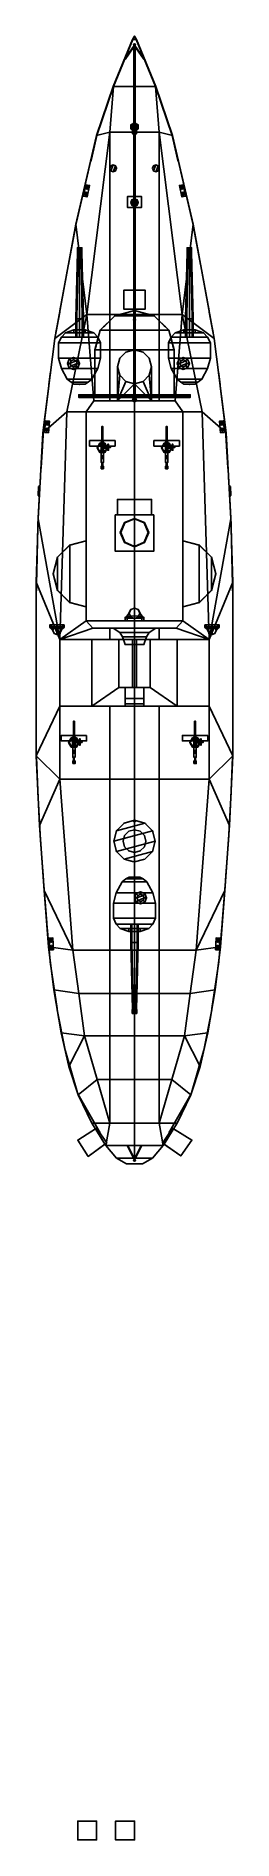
# Model space of a CAD drawing. Header units: millimetres. Extents: x -5.2 to 5.2, y -65.8 to 29.6.
import ezdxf

# ---------------------------------------------------------------- set-up
doc = ezdxf.new("R2010")
doc.units = ezdxf.units.MM
for name, color, linetype in [('gun', 1, 'Continuous'), ('railings', 6, 'Continuous'), ('sleeve', 5, 'Continuous'), ('turret', 2, 'Continuous')]:
    doc.layers.add(name, color=color, linetype=linetype)

msp = doc.modelspace()

# ---------------------------------------------------------------- linework, layer by layer
for points in [[(-0.09, 29.41, 1.53), (0, 29.57, 1.53), (0, 29.59, 1.53), (-0.11, 29.41, 1.53)], [(0, 29.59, 1.53), (0, 29.59), (-0.11, 29.41), (-0.11, 29.41, 1.53)], [(0, 29.57, 1), (0, 29.57, 1), (-0.09, 29.41, 1), (0.09, 29.41, 1)], [(-0.09, 29.41, 1), (0, 29.57, 1), (0, 29.57, 1.53), (-0.09, 29.41, 1.53)], [(0.11, 29.41), (0, 29.59), (0, 29.59, 1.53), (0.11, 29.41, 1.53)], [(0.11, 29.41, 1.53), (0, 29.59, 1.53), (0, 29.57, 1.53), (0.09, 29.41, 1.53)], [(0, 29.57, 1.53), (0, 29.57, 1), (0.09, 29.41, 1), (0.09, 29.41, 1.53)], [(-1.11, 26.93, 1.4), (-0.09, 29.41, 1.53), (-0.11, 29.41, 1.53), (-1.13, 26.93, 1.4)], [(-0.11, 29.41, 1.53), (-0.11, 29.41), (-1.13, 26.93), (-1.13, 26.93, 1.4)], [(1.11, 26.93, 0.95), (0.09, 29.41, 1), (-0.09, 29.41, 1), (-1.11, 26.93, 0.95)], [(-1.11, 26.93, 0.95), (-0.09, 29.41, 1), (-0.09, 29.41, 1.53), (-1.11, 26.93, 1.4)], [(-0.47, 28.4, 0.97), (-0.51, 28.38, 0.97), (-0.02, 29.09, 2.27), (0, 29.11, 2.27)], [(-0.51, 28.38, 0.97), (-0.5, 28.36, 0.97), (0, 29.07, 2.27), (-0.02, 29.09, 2.27)], [(-0.5, 28.36, 0.97), (-0.47, 28.38, 0.97), (0.02, 29.09, 2.27), (0, 29.07, 2.27)], [(-0.47, 28.38, 0.97), (-0.47, 28.4, 0.97), (0, 29.11, 2.27), (0.02, 29.09, 2.27)], [(0, 29.19, 0.99), (-0.06, 29.13, 0.99), (-0.06, 29.13, 4.66), (0, 29.19, 4.66)], [(0.06, 29.13, 4.66), (0, 29.19, 4.66), (-0.06, 29.13, 4.66), (0, 29.07, 4.66)], [(-0.06, 29.13, 0.99), (0, 29.07, 0.99), (0, 29.07, 4.66), (-0.06, 29.13, 4.66)], [(-0.03, 10.58, 11.58), (0, 10.58, 11.61), (0, 29.13, 2.39), (-0.03, 29.13, 2.36)], [(0, 10.58, 11.55), (-0.03, 10.58, 11.58), (-0.03, 29.13, 2.36), (0, 29.13, 2.33)], [(0.48, 28.4, 0.97), (0.48, 28.38, 0.97), (-0.02, 29.09, 2.27), (0, 29.11, 2.27)], [(0.48, 28.38, 0.97), (0.51, 28.36, 0.97), (0, 29.07, 2.27), (-0.02, 29.09, 2.27)], [(0.06, 29.13, 0.99), (0, 29.19, 0.99), (0, 29.19, 4.66), (0.06, 29.13, 4.66)], [(0, 29.07, 0.99), (0.06, 29.13, 0.99), (0.06, 29.13, 4.66), (0, 29.07, 4.66)], [(0, 10.58, 11.61), (0.03, 10.58, 11.58), (0.03, 29.13, 2.36), (0, 29.13, 2.39)], [(0.03, 10.58, 11.58), (0, 10.58, 11.55), (0, 29.13, 2.33), (0.03, 29.13, 2.36)], [(0.51, 28.38, 0.97), (0.48, 28.4, 0.97), (0, 29.11, 2.27), (0.02, 29.09, 2.27)], [(0.51, 28.36, 0.97), (0.51, 28.38, 0.97), (0.02, 29.09, 2.27), (0, 29.07, 2.27)], [(0.09, 29.41, 1.53), (0.09, 29.41, 1), (1.11, 26.93, 0.95), (1.11, 26.93, 1.4)], [(1.13, 26.93, 1.4), (0.11, 29.41, 1.53), (0.09, 29.41, 1.53), (1.11, 26.93, 1.4)], [(1.13, 26.93), (0.11, 29.41), (0.11, 29.41, 1.53), (1.13, 26.93, 1.4)], [(-1.31, 24.52, 0.91), (-1.11, 26.93, 0.95), (-1.11, 26.93, 0.95), (-2.01, 24.33, 0.91)], [(-1.99, 24.33, 1.31), (-1.11, 26.93, 1.4), (-1.13, 26.93, 1.4), (-2.01, 24.33, 1.31)], [(-1.13, 26.93, 1.4), (-1.13, 26.93), (-2.01, 24.33), (-2.01, 24.33, 1.31)], [(-1.99, 24.33, 0.91), (-1.11, 26.93, 0.95), (-1.11, 26.93, 1.4), (-1.99, 24.33, 1.31)], [(1.31, 24.52, 0.91), (1.11, 26.93, 0.95), (-1.11, 26.93, 0.95), (-1.31, 24.52, 0.91)], [(2.01, 24.33, 0.91), (1.11, 26.93, 0.95), (1.11, 26.93, 0.95), (1.31, 24.52, 0.91)], [(1.11, 26.93, 1.4), (1.11, 26.93, 0.95), (1.99, 24.33, 0.91), (1.99, 24.33, 1.31)], [(2.01, 24.33, 1.31), (1.13, 26.93, 1.4), (1.11, 26.93, 1.4), (1.99, 24.33, 1.31)], [(2.01, 24.33), (1.13, 26.93), (1.13, 26.93, 1.4), (2.01, 24.33, 1.31)], [(0, 25.01, 1.21), (-0.04, 25.01, 1.25), (-0.04, 26.47, 2.73), (0, 26.51, 2.69)], [(0, 26.43, 2.77), (0.04, 26.47, 2.73), (0, 26.51, 2.69), (-0.04, 26.47, 2.73)], [(-0.04, 25.01, 1.25), (0, 25.01, 1.29), (0, 26.43, 2.77), (-0.04, 26.47, 2.73)], [(0, 26.6, 2.69), (-0.02, 26.58, 2.69), (-0.02, 26.46, 2.73), (0, 26.46, 2.75)], [(0, 26.6, 0.98), (-0.02, 26.58, 0.98), (-0.02, 26.58, 2.69), (0, 26.6, 2.69)], [(-0.02, 26.58, 2.69), (0, 26.56, 2.69), (0, 26.46, 2.71), (-0.02, 26.46, 2.73)], [(-0.02, 26.58, 0.98), (0, 26.56, 0.98), (0, 26.56, 2.69), (-0.02, 26.58, 2.69)], [(-0.02, 24.69, 1.81), (0, 24.69, 1.83), (0, 26.46, 2.75), (-0.02, 26.46, 2.73)], [(0, 24.69, 1.79), (-0.02, 24.69, 1.81), (-0.02, 26.46, 2.73), (0, 26.46, 2.71)], [(0.02, 26.58, 2.69), (0, 26.6, 2.69), (0, 26.46, 2.75), (0.02, 26.46, 2.73)], [(0.02, 26.58, 0.98), (0, 26.6, 0.98), (0, 26.6, 2.69), (0.02, 26.58, 2.69)], [(0, 26.56, 2.69), (0.02, 26.58, 2.69), (0.02, 26.46, 2.73), (0, 26.46, 2.71)], [(0, 26.56, 0.98), (0.02, 26.58, 0.98), (0.02, 26.58, 2.69), (0, 26.56, 2.69)], [(0.04, 25.01, 1.25), (0, 25.01, 1.21), (0, 26.51, 2.69), (0.04, 26.47, 2.73)], [(0, 25.01, 1.29), (0.04, 25.01, 1.25), (0.04, 26.47, 2.73), (0, 26.43, 2.77)], [(0, 24.69, 1.83), (0.02, 24.69, 1.81), (0.02, 26.46, 2.73), (0, 26.46, 2.75)], [(0.02, 24.69, 1.81), (0, 24.69, 1.79), (0, 26.46, 2.71), (0.02, 26.46, 2.73)], [(-0.191, 24.9, 1.27), (0, 25.01, 1.27), (0, 25.01, 0.91), (-0.191, 24.9, 0.91)], [(-0.191, 24.9, 1.27), (-0.191, 24.68, 1.27), (0, 24.57, 1.27), (0, 25.01, 1.27)], [(-0.191, 24.68, 1.27), (-0.191, 24.9, 1.27), (-0.191, 24.9, 0.91), (-0.191, 24.68, 0.91)], [(-0.1, 24.96, 1.56), (-0.1, 24.881, 1.751), (0.1, 24.881, 1.751), (0.1, 24.96, 1.56)], [(-0.1, 24.881, 1.369), (-0.1, 24.96, 1.56), (0.1, 24.96, 1.56), (0.1, 24.881, 1.369)], [(-0.1, 24.96, 1.56), (-0.1, 24.499, 1.751), (-0.1, 24.69, 1.83), (-0.1, 24.881, 1.751)], [(-0.1, 24.881, 1.369), (-0.1, 24.42, 1.56), (-0.1, 24.499, 1.751), (-0.1, 24.96, 1.56)], [(-0.1, 24.881, 1.751), (-0.1, 24.69, 1.83), (0.1, 24.69, 1.83), (0.1, 24.881, 1.751)], [(-0.1, 24.69, 1.29), (-0.1, 24.881, 1.369), (0.1, 24.881, 1.369), (0.1, 24.69, 1.29)], [(-0.1, 24.69, 1.29), (-0.1, 24.499, 1.369), (-0.1, 24.42, 1.56), (-0.1, 24.881, 1.369)], [(0, 25.01, 1.27), (0.191, 24.9, 1.27), (0.191, 24.9, 0.91), (0, 25.01, 0.91)], [(0, 25.01, 1.27), (0, 24.57, 1.27), (0.191, 24.68, 1.27), (0.191, 24.9, 1.27)], [(0.1, 24.69, 1.29), (0.1, 24.881, 1.369), (0.1, 24.96, 1.56), (0.1, 24.499, 1.369)], [(0.1, 24.499, 1.369), (0.1, 24.96, 1.56), (0.1, 24.881, 1.751), (0.1, 24.42, 1.56)], [(0.1, 24.42, 1.56), (0.1, 24.881, 1.751), (0.1, 24.69, 1.83), (0.1, 24.499, 1.751)], [(0.191, 24.9, 1.27), (0.191, 24.68, 1.27), (0.191, 24.68, 0.91), (0.191, 24.9, 0.91)], [(-2.52, 14.88, 0.81), (-1.31, 24.52, 0.91), (-2.01, 24.33, 0.91), (-3.1, 19.65, 0.84)], [(-3.1, 19.65, 0.84), (-2.01, 24.33, 0.91), (-2.01, 24.33), (-3.1, 19.65)], [(-2.01, 24.33, 1.31), (-2.01, 24.33, 0.91), (-2.32, 22.97, 0.89), (-2.26, 23.25, 1.27)], [(-2.3, 22.97, 0.89), (-1.99, 24.33, 0.91), (-1.99, 24.33, 1.31), (-2.24, 23.25, 1.27)], [(-2.24, 23.25, 1.27), (-1.99, 24.33, 1.31), (-2.01, 24.33, 1.31), (-2.26, 23.25, 1.27)], [(0, 24.57, 1.27), (-0.191, 24.68, 1.27), (-0.191, 24.68, 0.91), (0, 24.57, 0.91)], [(-0.1, 24.69, 1.83), (-0.1, 24.499, 1.751), (0.1, 24.499, 1.751), (0.1, 24.69, 1.83)], [(-0.1, 24.499, 1.369), (-0.1, 24.69, 1.29), (0.1, 24.69, 1.29), (0.1, 24.499, 1.369)], [(-0.1, 24.499, 1.751), (-0.1, 24.42, 1.56), (0.1, 24.42, 1.56), (0.1, 24.499, 1.751)], [(-0.1, 24.42, 1.56), (-0.1, 24.499, 1.369), (0.1, 24.499, 1.369), (0.1, 24.42, 1.56)], [(0.191, 24.68, 1.27), (0, 24.57, 1.27), (0, 24.57, 0.91), (0.191, 24.68, 0.91)], [(3.1, 19.65, 0.84), (2.01, 24.33, 0.91), (1.31, 24.52, 0.91), (2.52, 14.88, 0.81)], [(2.26, 23.25, 1.27), (2.01, 24.33, 1.31), (1.99, 24.33, 1.31), (2.24, 23.25, 1.27)], [(1.99, 24.33, 1.31), (1.99, 24.33, 0.91), (2.3, 22.97, 0.89), (2.24, 23.25, 1.27)], [(3.1, 19.65), (2.01, 24.33), (2.01, 24.33, 0.91), (3.1, 19.65, 0.84)], [(2.32, 22.97, 0.89), (2.01, 24.33, 0.91), (2.01, 24.33, 1.31), (2.26, 23.25, 1.27)], [(-2.26, 23.25, 1.27), (-2.32, 22.97, 0.89), (-2.3, 22.97, 0.89), (-2.24, 23.25, 1.27)], [(2.24, 23.25, 1.27), (2.3, 22.97, 0.89), (2.32, 22.97, 0.89), (2.26, 23.25, 1.27)], [(-1.257, 22.473, 1.51), (-1.13, 22.78, 1.51), (-1.257, 22.727, 1.51), (-1.31, 22.6, 1.51)], [(-1.257, 22.727, 0.95), (-1.31, 22.6, 0.95), (-1.31, 22.6, 1.51), (-1.257, 22.727, 1.51)], [(-1.31, 22.6, 0.95), (-1.257, 22.473, 0.95), (-1.257, 22.473, 1.51), (-1.31, 22.6, 1.51)], [(-1.13, 22.42, 1.51), (-1.003, 22.727, 1.51), (-1.13, 22.78, 1.51), (-1.257, 22.473, 1.51)], [(-1.13, 22.78, 0.94), (-1.257, 22.727, 0.95), (-1.257, 22.727, 1.51), (-1.13, 22.78, 1.51)], [(-1.257, 22.473, 0.95), (-1.13, 22.42, 0.95), (-1.13, 22.42, 1.51), (-1.257, 22.473, 1.51)], [(-1.003, 22.727, 0.95), (-1.13, 22.78, 0.94), (-1.13, 22.78, 1.51), (-1.003, 22.727, 1.51)], [(-1.003, 22.473, 1.51), (-0.95, 22.6, 1.51), (-1.003, 22.727, 1.51), (-1.13, 22.42, 1.51)], [(-1.13, 22.42, 0.95), (-1.003, 22.473, 0.95), (-1.003, 22.473, 1.51), (-1.13, 22.42, 1.51)], [(-0.95, 22.6, 0.95), (-1.003, 22.727, 0.95), (-1.003, 22.727, 1.51), (-0.95, 22.6, 1.51)], [(-1.003, 22.473, 0.95), (-0.95, 22.6, 0.95), (-0.95, 22.6, 1.51), (-1.003, 22.473, 1.51)], [(1.003, 22.473, 1.51), (1.13, 22.78, 1.51), (1.003, 22.727, 1.51), (0.95, 22.6, 1.51)], [(1.003, 22.727, 0.95), (0.95, 22.6, 0.95), (0.95, 22.6, 1.51), (1.003, 22.727, 1.51)], [(0.95, 22.6, 0.95), (1.003, 22.473, 0.95), (1.003, 22.473, 1.51), (0.95, 22.6, 1.51)], [(1.13, 22.78, 0.94), (1.003, 22.727, 0.95), (1.003, 22.727, 1.51), (1.13, 22.78, 1.51)], [(1.13, 22.42, 1.51), (1.257, 22.727, 1.51), (1.13, 22.78, 1.51), (1.003, 22.473, 1.51)], [(1.003, 22.473, 0.95), (1.13, 22.42, 0.95), (1.13, 22.42, 1.51), (1.003, 22.473, 1.51)], [(1.257, 22.727, 0.95), (1.13, 22.78, 0.94), (1.13, 22.78, 1.51), (1.257, 22.727, 1.51)], [(1.257, 22.473, 1.51), (1.31, 22.6, 1.51), (1.257, 22.727, 1.51), (1.13, 22.42, 1.51)], [(1.13, 22.42, 0.95), (1.257, 22.473, 0.95), (1.257, 22.473, 1.51), (1.13, 22.42, 1.51)], [(1.31, 22.6, 0.95), (1.257, 22.727, 0.95), (1.257, 22.727, 1.51), (1.31, 22.6, 1.51)], [(1.257, 22.473, 0.95), (1.31, 22.6, 0.95), (1.31, 22.6, 1.51), (1.257, 22.473, 1.51)], [(-2.571, 21.736, 0.86), (-2.7, 21.13, 0.86), (-2.7, 21.13, 0.99), (-2.571, 21.736, 0.99)], [(-2.571, 21.736, 0.99), (-2.7, 21.13, 0.99), (-2.504, 21.088, 0.99), (-2.375, 21.695, 0.99)], [(-2.7, 21.13, 0.99), (-2.7, 21.13, 0.86), (-2.504, 21.088, 0.86), (-2.504, 21.088, 0.99)], [(-2.554, 21.334, 1.18), (-2.615, 21.323, 1.18), (-2.649, 21.273, 1.18), (-2.504, 21.3, 1.18)], [(-2.615, 21.323, 0.99), (-2.649, 21.273, 0.99), (-2.649, 21.273, 1.18), (-2.615, 21.323, 1.18)], [(-2.504, 21.3, 1.18), (-2.649, 21.273, 1.18), (-2.638, 21.212, 1.18), (-2.493, 21.239, 1.18)], [(-2.649, 21.273, 0.99), (-2.638, 21.212, 0.99), (-2.638, 21.212, 1.18), (-2.649, 21.273, 1.18)], [(-2.493, 21.239, 1.18), (-2.638, 21.212, 1.18), (-2.588, 21.178, 1.18), (-2.527, 21.189, 1.18)], [(-2.638, 21.212, 0.99), (-2.588, 21.178, 0.99), (-2.588, 21.178, 1.18), (-2.638, 21.212, 1.18)], [(-2.554, 21.334, 0.99), (-2.615, 21.323, 0.99), (-2.615, 21.323, 1.18), (-2.554, 21.334, 1.18)], [(-2.588, 21.178, 0.99), (-2.527, 21.189, 0.99), (-2.527, 21.189, 1.18), (-2.588, 21.178, 1.18)], [(-2.486, 21.657, 1.18), (-2.546, 21.646, 1.18), (-2.581, 21.595, 1.18), (-2.435, 21.622, 1.18)], [(-2.546, 21.646, 0.99), (-2.581, 21.595, 0.99), (-2.581, 21.595, 1.18), (-2.546, 21.646, 1.18)], [(-2.435, 21.622, 1.18), (-2.581, 21.595, 1.18), (-2.569, 21.535, 1.18), (-2.424, 21.562, 1.18)], [(-2.581, 21.595, 0.99), (-2.569, 21.535, 0.99), (-2.569, 21.535, 1.18), (-2.581, 21.595, 1.18)], [(-2.375, 21.695, 0.99), (-2.375, 21.695, 0.86), (-2.571, 21.736, 0.86), (-2.571, 21.736, 0.99)], [(-2.424, 21.562, 1.18), (-2.569, 21.535, 1.18), (-2.519, 21.5, 1.18), (-2.459, 21.512, 1.18)], [(-2.569, 21.535, 0.99), (-2.519, 21.5, 0.99), (-2.519, 21.5, 1.18), (-2.569, 21.535, 1.18)], [(-2.504, 21.3, 0.99), (-2.554, 21.334, 0.99), (-2.554, 21.334, 1.18), (-2.504, 21.3, 1.18)], [(-2.486, 21.657, 0.99), (-2.546, 21.646, 0.99), (-2.546, 21.646, 1.18), (-2.486, 21.657, 1.18)], [(-2.527, 21.189, 0.99), (-2.493, 21.239, 0.99), (-2.493, 21.239, 1.18), (-2.527, 21.189, 1.18)], [(-2.519, 21.5, 0.99), (-2.459, 21.512, 0.99), (-2.459, 21.512, 1.18), (-2.519, 21.5, 1.18)], [(-2.504, 21.088, 0.99), (-2.504, 21.088, 0.86), (-2.375, 21.695, 0.86), (-2.375, 21.695, 0.99)], [(-2.493, 21.239, 0.99), (-2.504, 21.3, 0.99), (-2.504, 21.3, 1.18), (-2.493, 21.239, 1.18)], [(-2.435, 21.622, 0.99), (-2.486, 21.657, 0.99), (-2.486, 21.657, 1.18), (-2.435, 21.622, 1.18)], [(-2.459, 21.512, 0.99), (-2.424, 21.562, 0.99), (-2.424, 21.562, 1.18), (-2.459, 21.512, 1.18)], [(-2.424, 21.562, 0.99), (-2.435, 21.622, 0.99), (-2.435, 21.622, 1.18), (-2.424, 21.562, 1.18)], [(-0.37, 21.11, 1.47), (-0.37, 21.11, 0.98), (-0.37, 20.53, 1), (-0.37, 20.53, 1.47)], [(0.37, 21.11, 1.47), (0.37, 21.11, 0.98), (-0.37, 21.11, 0.98), (-0.37, 21.11, 1.47)], [(0.37, 20.53, 1.47), (0.37, 21.11, 1.47), (-0.37, 21.11, 1.47), (-0.37, 20.53, 1.47)], [(-0.141, 20.649, 1.92), (0, 20.99, 1.92), (-0.141, 20.931, 1.92), (-0.2, 20.79, 1.92)], [(0, 20.99, 1.82), (-0.141, 20.931, 1.82), (-0.141, 20.931, 1.92), (0, 20.99, 1.92)], [(0, 20.59, 1.92), (0.141, 20.931, 1.92), (0, 20.99, 1.92), (-0.141, 20.649, 1.92)], [(0.141, 20.931, 1.82), (0, 20.99, 1.82), (0, 20.99, 1.92), (0.141, 20.931, 1.92)], [(0.37, 20.53, 1), (0.37, 21.11, 0.98), (0.37, 21.11, 1.47), (0.37, 20.53, 1.47)], [(2.571, 21.736, 0.99), (2.571, 21.736, 0.86), (2.375, 21.695, 0.86), (2.375, 21.695, 0.99)], [(2.375, 21.695, 0.99), (2.504, 21.088, 0.99), (2.7, 21.13, 0.99), (2.571, 21.736, 0.99)], [(2.375, 21.695, 0.86), (2.504, 21.088, 0.86), (2.504, 21.088, 0.99), (2.375, 21.695, 0.99)], [(2.486, 21.657, 1.18), (2.435, 21.622, 1.18), (2.424, 21.562, 1.18), (2.546, 21.646, 1.18)], [(2.546, 21.646, 1.18), (2.424, 21.562, 1.18), (2.459, 21.512, 1.18), (2.581, 21.595, 1.18)], [(2.435, 21.622, 0.99), (2.424, 21.562, 0.99), (2.424, 21.562, 1.18), (2.435, 21.622, 1.18)], [(2.424, 21.562, 0.99), (2.459, 21.512, 0.99), (2.459, 21.512, 1.18), (2.424, 21.562, 1.18)], [(2.486, 21.657, 0.99), (2.435, 21.622, 0.99), (2.435, 21.622, 1.18), (2.486, 21.657, 1.18)], [(2.581, 21.595, 1.18), (2.459, 21.512, 1.18), (2.519, 21.5, 1.18), (2.569, 21.535, 1.18)], [(2.459, 21.512, 0.99), (2.519, 21.5, 0.99), (2.519, 21.5, 1.18), (2.459, 21.512, 1.18)], [(2.546, 21.646, 0.99), (2.486, 21.657, 0.99), (2.486, 21.657, 1.18), (2.546, 21.646, 1.18)], [(2.554, 21.334, 1.18), (2.504, 21.3, 1.18), (2.493, 21.239, 1.18), (2.615, 21.323, 1.18)], [(2.615, 21.323, 1.18), (2.493, 21.239, 1.18), (2.527, 21.189, 1.18), (2.649, 21.273, 1.18)], [(2.504, 21.3, 0.99), (2.493, 21.239, 0.99), (2.493, 21.239, 1.18), (2.504, 21.3, 1.18)], [(2.493, 21.239, 0.99), (2.527, 21.189, 0.99), (2.527, 21.189, 1.18), (2.493, 21.239, 1.18)], [(2.554, 21.334, 0.99), (2.504, 21.3, 0.99), (2.504, 21.3, 1.18), (2.554, 21.334, 1.18)], [(2.504, 21.088, 0.99), (2.504, 21.088, 0.86), (2.7, 21.13, 0.86), (2.7, 21.13, 0.99)], [(2.519, 21.5, 0.99), (2.569, 21.535, 0.99), (2.569, 21.535, 1.18), (2.519, 21.5, 1.18)], [(2.649, 21.273, 1.18), (2.527, 21.189, 1.18), (2.588, 21.178, 1.18), (2.638, 21.212, 1.18)], [(2.527, 21.189, 0.99), (2.588, 21.178, 0.99), (2.588, 21.178, 1.18), (2.527, 21.189, 1.18)], [(2.581, 21.595, 0.99), (2.546, 21.646, 0.99), (2.546, 21.646, 1.18), (2.581, 21.595, 1.18)], [(2.615, 21.323, 0.99), (2.554, 21.334, 0.99), (2.554, 21.334, 1.18), (2.615, 21.323, 1.18)], [(2.569, 21.535, 0.99), (2.581, 21.595, 0.99), (2.581, 21.595, 1.18), (2.569, 21.535, 1.18)], [(2.7, 21.13, 0.99), (2.7, 21.13, 0.86), (2.571, 21.736, 0.86), (2.571, 21.736, 0.99)], [(2.588, 21.178, 0.99), (2.638, 21.212, 0.99), (2.638, 21.212, 1.18), (2.588, 21.178, 1.18)], [(2.649, 21.273, 0.99), (2.615, 21.323, 0.99), (2.615, 21.323, 1.18), (2.649, 21.273, 1.18)], [(2.638, 21.212, 0.99), (2.649, 21.273, 0.99), (2.649, 21.273, 1.18), (2.638, 21.212, 1.18)], [(-0.37, 20.53, 1.47), (-0.37, 20.53, 1), (0.37, 20.53, 1), (0.37, 20.53, 1.47)], [(-0.141, 20.931, 1.82), (-0.2, 20.79, 1.82), (-0.2, 20.79, 1.92), (-0.141, 20.931, 1.92)], [(-0.2, 20.79, 1.82), (-0.141, 20.649, 1.82), (-0.141, 20.649, 1.92), (-0.2, 20.79, 1.92)], [(-0.12, 20.91, 1.47), (-0.17, 20.79, 1.47), (-0.17, 20.79, 1.82), (-0.12, 20.91, 1.82)], [(-0.17, 20.79, 1.47), (-0.12, 20.67, 1.47), (-0.12, 20.67, 1.82), (-0.17, 20.79, 1.82)], [(-0.141, 20.649, 1.82), (0, 20.59, 1.82), (0, 20.59, 1.92), (-0.141, 20.649, 1.92)], [(0, 20.96, 1.47), (-0.12, 20.91, 1.47), (-0.12, 20.91, 1.82), (0, 20.96, 1.82)], [(-0.12, 20.67, 1.47), (0, 20.62, 1.47), (0, 20.62, 1.82), (-0.12, 20.67, 1.82)], [(0.12, 20.91, 1.47), (0, 20.96, 1.47), (0, 20.96, 1.82), (0.12, 20.91, 1.82)], [(0.141, 20.649, 1.92), (0.2, 20.79, 1.92), (0.141, 20.931, 1.92), (0, 20.59, 1.92)], [(0, 20.62, 1.47), (0.12, 20.67, 1.47), (0.12, 20.67, 1.82), (0, 20.62, 1.82)], [(0, 20.59, 1.82), (0.141, 20.649, 1.82), (0.141, 20.649, 1.92), (0, 20.59, 1.92)], [(0.17, 20.79, 1.47), (0.12, 20.91, 1.47), (0.12, 20.91, 1.82), (0.17, 20.79, 1.82)], [(0.12, 20.67, 1.47), (0.17, 20.79, 1.47), (0.17, 20.79, 1.82), (0.12, 20.67, 1.82)], [(0.2, 20.79, 1.82), (0.141, 20.931, 1.82), (0.141, 20.931, 1.92), (0.2, 20.79, 1.92)], [(0.141, 20.649, 1.82), (0.2, 20.79, 1.82), (0.2, 20.79, 1.92), (0.141, 20.649, 1.92)], [(-4.21, 13.61, 0.8), (-3.1, 19.65, 0.84), (-3.1, 19.65), (-4.21, 13.61)], [(-2.52, 14.88, 0.81), (-2.52, 14.88, 0.81), (-3.1, 19.65, 0.84), (-4.21, 13.61, 0.8)], [(4.21, 13.61, 0.8), (3.1, 19.65, 0.84), (2.52, 14.88, 0.81)], [(4.21, 13.61), (3.1, 19.65), (3.1, 19.65, 0.84), (4.21, 13.61, 0.8)], [(0.57, 16.16, 2.44), (0.57, 16.16, 1.1), (-0.57, 16.16, 1.1), (-0.57, 16.16, 2.44)], [(-0.57, 16.16, 2.44), (-0.57, 16.16, 1.1), (-0.57, 15.16, 1.12), (-0.57, 15.16, 2.44)], [(0.57, 15.16, 2.44), (0.57, 16.16, 2.44), (-0.57, 16.16, 2.44), (-0.57, 15.16, 2.44)], [(0.57, 15.16, 1.12), (0.57, 16.16, 1.1), (0.57, 16.16, 2.44), (0.57, 15.16, 2.44)], [(-3.57, 9.73, 0.77), (-2.52, 14.88, 0.81), (-4.21, 13.61, 0.8), (-4.85, 8.62, 0.77)], [(-1.81, 14.045, 4.5), (-1.045, 14.81, 4.5), (-1.045, 14.81, 4.4), (-1.81, 14.045, 4.4)], [(1.045, 14.81, 4.5), (-1.045, 14.81, 4.5), (-1.81, 14.045, 4.5), (1.81, 14.045, 4.5)], [(-1.045, 14.81, 4.5), (0, 15.09, 4.5), (0, 15.09, 4.4), (-1.045, 14.81, 4.4)], [(0, 15.09, 4.5), (0, 15.09, 4.5), (-1.045, 14.81, 4.5), (1.045, 14.81, 4.5)], [(-0.57, 15.16, 2.44), (-0.57, 15.16, 1.12), (0.57, 15.16, 1.12), (0.57, 15.16, 2.44)], [(0, 14.66, 1.13), (-0.07, 14.59, 1.13), (-0.07, 14.59, 4.4), (0, 14.66, 4.4)], [(-0.07, 14.59, 1.13), (0, 14.52, 1.13), (0, 14.52, 4.4), (-0.07, 14.59, 4.4)], [(0, 15.09, 4.5), (1.045, 14.81, 4.5), (1.045, 14.81, 4.4), (0, 15.09, 4.4)], [(0.07, 14.59, 1.13), (0, 14.66, 1.13), (0, 14.66, 4.4), (0.07, 14.59, 4.4)], [(0, 14.52, 1.13), (0.07, 14.59, 1.13), (0.07, 14.59, 4.4), (0, 14.52, 4.4)], [(1.045, 14.81, 4.5), (1.81, 14.045, 4.5), (1.81, 14.045, 4.4), (1.045, 14.81, 4.4)], [(4.85, 8.62, 0.77), (4.21, 13.61, 0.8), (2.52, 14.88, 0.81), (3.57, 9.73, 0.77)], [(-4.85, 8.62, 0.77), (-4.21, 13.61, 0.8), (-4.21, 13.61), (-4.85, 8.62)], [(-2.09, 13, 4.5), (-1.81, 14.045, 4.5), (-1.81, 14.045, 4.4), (-2.09, 13, 4.4)], [(1.81, 14.045, 4.5), (-1.81, 14.045, 4.5), (-2.09, 13, 4.5), (2.09, 13, 4.5)], [(1.81, 14.045, 4.5), (2.09, 13, 4.5), (2.09, 13, 4.4), (1.81, 14.045, 4.4)], [(4.85, 8.62), (4.21, 13.61), (4.21, 13.61, 0.8), (4.85, 8.62, 0.77)], [(-2.09, 10.56, 4.5), (-2.09, 13, 4.5), (-2.09, 13, 4.4), (-2.09, 10.56, 4.4)], [(2.09, 13, 4.5), (-2.09, 13, 4.5), (-2.09, 10.56, 4.5), (2.09, 10.56, 4.5)], [(-0.779, 12.56, 1.17), (-0.9, 12.11, 1.18), (-0.9, 12.11, 4.4), (-0.779, 12.56, 4.4)], [(-0.45, 12.889, 1.16), (-0.779, 12.56, 1.17), (-0.779, 12.56, 4.4), (-0.45, 12.889, 4.4)], [(0, 13.01, 1.16), (-0.45, 12.889, 1.16), (-0.45, 12.889, 4.4), (0, 13.01, 4.4)], [(0.45, 12.889, 1.16), (0, 13.01, 1.16), (0, 13.01, 4.4), (0.45, 12.889, 4.4)], [(0.779, 12.56, 1.17), (0.45, 12.889, 1.16), (0.45, 12.889, 4.4), (0.779, 12.56, 4.4)], [(0.9, 12.11, 1.18), (0.779, 12.56, 1.17), (0.779, 12.56, 4.4), (0.9, 12.11, 4.4)], [(2.09, 13, 4.5), (2.09, 10.56, 4.5), (2.09, 10.56, 4.4), (2.09, 13, 4.4)], [(-0.9, 12.11, 3.41), (-0.779, 11.66, 3.41), (-0.779, 11.66, 4.4), (-0.9, 12.11, 4.4)], [(-0.9, 10.32, 3.41), (-0.9, 12.11, 3.41), (-0.9, 12.11, 1.18), (-0.9, 10.32, 1.25)], [(-0.779, 11.66, 3.41), (-0.779, 11.66, 3.41), (-0.9, 12.11, 3.41), (-0.9, 10.32, 3.41)], [(-0.45, 11.331, 3.41), (-0.45, 11.331, 3.41), (-0.779, 11.66, 3.41), (-0.9, 10.32, 3.41)], [(-0.779, 11.66, 3.41), (-0.45, 11.331, 3.41), (-0.45, 11.331, 4.4), (-0.779, 11.66, 4.4)], [(0.45, 11.331, 3.41), (0.779, 11.66, 3.41), (0.779, 11.66, 4.4), (0.45, 11.331, 4.4)], [(0.9, 10.32, 3.41), (0.9, 10.32, 3.41), (0.779, 11.66, 3.41), (0.45, 11.331, 3.41)], [(0.779, 11.66, 3.41), (0.9, 12.11, 3.41), (0.9, 12.11, 4.4), (0.779, 11.66, 4.4)], [(0.9, 10.32, 3.41), (0.9, 10.32, 3.41), (0.9, 12.11, 3.41), (0.779, 11.66, 3.41)], [(0.9, 10.32, 1.25), (0.9, 12.11, 1.18), (0.9, 12.11, 3.41), (0.9, 10.32, 3.41)], [(-2.95, 10.56, 9.02), (-2.95, 10.629, 9.06), (2.95, 10.629, 9.06), (2.95, 10.56, 9.02)], [(-2.95, 10.629, 9.06), (-2.95, 10.629, 9.14), (2.95, 10.629, 9.14), (2.95, 10.629, 9.06)], [(-2.95, 10.629, 9.14), (-2.95, 10.56, 9.18), (2.95, 10.56, 9.18), (2.95, 10.629, 9.14)], [(-2.95, 10.56, 9.02), (-2.95, 10.56, 9.18), (-2.95, 10.629, 9.14), (-2.95, 10.629, 9.06)], [(-2.95, 10.56, 9.18), (-2.95, 10.491, 9.14), (2.95, 10.491, 9.14), (2.95, 10.56, 9.18)], [(-2.95, 10.491, 9.06), (-2.95, 10.56, 9.02), (2.95, 10.56, 9.02), (2.95, 10.491, 9.06)], [(-2.95, 10.491, 9.06), (-2.95, 10.491, 9.14), (-2.95, 10.56, 9.18), (-2.95, 10.56, 9.02)], [(-2.95, 10.491, 9.14), (-2.95, 10.491, 9.06), (2.95, 10.491, 9.06), (2.95, 10.491, 9.14)], [(-2.7, 10.59, 9.16), (-2.73, 10.56, 9.16), (-0.03, 10.56, 10.63), (0, 10.59, 10.63)], [(-2.73, 10.56, 9.16), (-2.7, 10.53, 9.16), (0, 10.53, 10.63), (-0.03, 10.56, 10.63)], [(-2.67, 10.56, 9.16), (-2.7, 10.59, 9.16), (0, 10.59, 10.63), (0.03, 10.56, 10.63)], [(-2.7, 10.53, 9.16), (-2.67, 10.56, 9.16), (0.03, 10.56, 10.63), (0, 10.53, 10.63)], [(2.09, 10.56, 4.5), (-2.09, 10.56, 4.5), (-2.09, 10.56, 4.4), (2.09, 10.56, 4.4)], [(0, 11.21, 3.41), (0, 11.21, 3.41), (-0.45, 11.331, 3.41), (-0.9, 10.32, 3.41)], [(0.9, 10.32, 3.41), (0.9, 10.32, 3.41), (0, 11.21, 3.41), (-0.9, 10.32, 3.41)], [(-0.45, 11.331, 3.41), (0, 11.21, 3.41), (0, 11.21, 4.4), (-0.45, 11.331, 4.4)], [(-0.04, 10.629, 3.41), (-0.08, 10.56, 3.41), (-0.08, 10.56, 12.89), (-0.04, 10.629, 12.89)], [(-0.08, 10.56, 12.89), (0.08, 10.56, 12.89), (0.04, 10.629, 12.89), (-0.04, 10.629, 12.89)], [(-0.08, 10.56, 3.41), (-0.04, 10.491, 3.41), (-0.04, 10.491, 12.89), (-0.08, 10.56, 12.89)], [(-0.04, 10.491, 12.89), (0.04, 10.491, 12.89), (0.08, 10.56, 12.89), (-0.08, 10.56, 12.89)], [(0.04, 10.629, 3.41), (-0.04, 10.629, 3.41), (-0.04, 10.629, 12.89), (0.04, 10.629, 12.89)], [(-0.04, 10.491, 3.41), (0.04, 10.491, 3.41), (0.04, 10.491, 12.89), (-0.04, 10.491, 12.89)], [(2.7, 10.59, 9.16), (2.67, 10.56, 9.16), (-0.03, 10.56, 10.63), (0, 10.59, 10.63)], [(2.67, 10.56, 9.16), (2.7, 10.53, 9.16), (0, 10.53, 10.63), (-0.03, 10.56, 10.63)], [(0, 11.21, 3.41), (0.45, 11.331, 3.41), (0.45, 11.331, 4.4), (0, 11.21, 4.4)], [(0.9, 10.32, 3.41), (0.9, 10.32, 3.41), (0.45, 11.331, 3.41), (0, 11.21, 3.41)], [(2.73, 10.56, 9.16), (2.7, 10.59, 9.16), (0, 10.59, 10.63), (0.03, 10.56, 10.63)], [(2.7, 10.53, 9.16), (2.73, 10.56, 9.16), (0.03, 10.56, 10.63), (0, 10.53, 10.63)], [(0.08, 10.56, 3.41), (0.04, 10.629, 3.41), (0.04, 10.629, 12.89), (0.08, 10.56, 12.89)], [(0.04, 10.491, 3.41), (0.08, 10.56, 3.41), (0.08, 10.56, 12.89), (0.04, 10.491, 12.89)], [(2.95, 10.56, 9.18), (2.95, 10.56, 9.02), (2.95, 10.629, 9.06), (2.95, 10.629, 9.14)], [(2.95, 10.491, 9.14), (2.95, 10.491, 9.06), (2.95, 10.56, 9.02), (2.95, 10.56, 9.18)], [(-3.95, -2.31, 0.74), (-3.57, 9.73, 0.77), (-4.85, 8.62, 0.77), (-5.09, 4.07, 0.78)], [(2.15, 10.32, 3.41), (-2.15, 10.32, 3.41), (-2.55, 9.73, 3.41), (2.55, 9.73, 3.41)], [(-2.55, 9.73, 3.41), (-2.15, 10.32, 3.41), (-2.15, 10.32, 1.072), (-2.55, 9.73, 0.987)], [(2.55, 9.73, 3.41), (-2.55, 9.73, 3.41), (-2.55, -1.32, 3.41), (2.55, -1.32, 3.41)], [(-2.55, -1.32, 3.41), (-2.55, 9.73, 3.41), (-2.55, 9.73, 0.987), (-2.55, -1.32, 1.01)], [(-2.15, 10.32, 3.41), (-1.31, 10.32, 1.25), (-1.31, 10.32, 1.25), (-2.15, 10.32, 1.072)], [(-2.15, 10.32, 3.41), (-0.9, 10.32, 3.41), (-0.9, 10.32, 1.25), (-1.31, 10.32, 1.25)], [(-0.05, 10.447, 3.41), (-0.1, 10.36, 3.41), (-0.1, 10.36, 5.8), (-0.05, 10.447, 5.8)], [(-0.1, 10.36, 5.8), (0.1, 10.36, 5.8), (0.05, 10.447, 5.8), (-0.05, 10.447, 5.8)], [(-0.1, 10.36, 3.41), (-0.05, 10.273, 3.41), (-0.05, 10.273, 5.8), (-0.1, 10.36, 5.8)], [(-0.05, 10.273, 5.8), (0.05, 10.273, 5.8), (0.1, 10.36, 5.8), (-0.1, 10.36, 5.8)], [(0.05, 10.447, 3.41), (-0.05, 10.447, 3.41), (-0.05, 10.447, 5.8), (0.05, 10.447, 5.8)], [(-0.05, 10.273, 3.41), (0.05, 10.273, 3.41), (0.05, 10.273, 5.8), (-0.05, 10.273, 5.8)], [(0.1, 10.36, 3.41), (0.05, 10.447, 3.41), (0.05, 10.447, 5.8), (0.1, 10.36, 5.8)], [(0.05, 10.273, 3.41), (0.1, 10.36, 3.41), (0.1, 10.36, 5.8), (0.05, 10.273, 5.8)], [(1.31, 10.32, 1.25), (0.9, 10.32, 1.25), (0.9, 10.32, 3.41), (2.15, 10.32, 3.41)], [(2.15, 10.32, 1.072), (1.31, 10.32, 1.25), (1.31, 10.32, 1.25), (2.15, 10.32, 3.41)], [(2.55, 9.73, 0.987), (2.15, 10.32, 1.072), (2.15, 10.32, 3.41), (2.55, 9.73, 3.41)], [(2.55, -1.32, 1.01), (2.55, 9.73, 0.987), (2.55, 9.73, 3.41), (2.55, -1.32, 3.41)], [(5.09, 4.07, 0.78), (4.85, 8.62, 0.77), (3.57, 9.73, 0.77), (3.95, -2.31, 0.74)], [(-5.09, 4.07, 0.78), (-4.85, 8.62, 0.77), (-4.85, 8.62), (-5.09, 4.07)], [(-4.696, 9.258, 0.77), (-4.75, 8.64, 0.77), (-4.75, 8.64, 0.9), (-4.696, 9.258, 0.9)], [(-4.696, 9.258, 0.9), (-4.75, 8.64, 0.9), (-4.551, 8.623, 0.9), (-4.497, 9.24, 0.9)], [(-4.75, 8.64, 0.9), (-4.75, 8.64, 0.77), (-4.551, 8.623, 0.77), (-4.551, 8.623, 0.9)], [(-4.63, 8.86, 1.09), (-4.689, 8.842, 1.09), (-4.717, 8.788, 1.09), (-4.576, 8.832, 1.09)], [(-4.689, 8.842, 0.9), (-4.717, 8.788, 0.9), (-4.717, 8.788, 1.09), (-4.689, 8.842, 1.09)], [(-4.576, 8.832, 1.09), (-4.717, 8.788, 1.09), (-4.699, 8.729, 1.09), (-4.558, 8.774, 1.09)], [(-4.717, 8.788, 0.9), (-4.699, 8.729, 0.9), (-4.699, 8.729, 1.09), (-4.717, 8.788, 1.09)], [(-4.558, 8.774, 1.09), (-4.699, 8.729, 1.09), (-4.644, 8.701, 1.09), (-4.586, 8.719, 1.09)], [(-4.699, 8.729, 0.9), (-4.644, 8.701, 0.9), (-4.644, 8.701, 1.09), (-4.699, 8.729, 1.09)], [(-4.497, 9.24, 0.9), (-4.497, 9.24, 0.77), (-4.696, 9.258, 0.77), (-4.696, 9.258, 0.9)], [(-4.63, 8.86, 0.9), (-4.689, 8.842, 0.9), (-4.689, 8.842, 1.09), (-4.63, 8.86, 1.09)], [(-4.602, 9.189, 1.09), (-4.66, 9.171, 1.09), (-4.688, 9.116, 1.09), (-4.547, 9.161, 1.09)], [(-4.66, 9.171, 0.9), (-4.688, 9.116, 0.9), (-4.688, 9.116, 1.09), (-4.66, 9.171, 1.09)], [(-4.547, 9.161, 1.09), (-4.688, 9.116, 1.09), (-4.67, 9.058, 1.09), (-4.529, 9.102, 1.09)], [(-4.688, 9.116, 0.9), (-4.67, 9.058, 0.9), (-4.67, 9.058, 1.09), (-4.688, 9.116, 1.09)], [(-4.529, 9.102, 1.09), (-4.67, 9.058, 1.09), (-4.616, 9.03, 1.09), (-4.557, 9.048, 1.09)], [(-4.67, 9.058, 0.9), (-4.616, 9.03, 0.9), (-4.616, 9.03, 1.09), (-4.67, 9.058, 1.09)], [(-4.602, 9.189, 0.9), (-4.66, 9.171, 0.9), (-4.66, 9.171, 1.09), (-4.602, 9.189, 1.09)], [(-4.644, 8.701, 0.9), (-4.586, 8.719, 0.9), (-4.586, 8.719, 1.09), (-4.644, 8.701, 1.09)], [(-4.576, 8.832, 0.9), (-4.63, 8.86, 0.9), (-4.63, 8.86, 1.09), (-4.576, 8.832, 1.09)], [(-4.616, 9.03, 0.9), (-4.557, 9.048, 0.9), (-4.557, 9.048, 1.09), (-4.616, 9.03, 1.09)], [(-4.547, 9.161, 0.9), (-4.602, 9.189, 0.9), (-4.602, 9.189, 1.09), (-4.547, 9.161, 1.09)], [(-4.586, 8.719, 0.9), (-4.558, 8.774, 0.9), (-4.558, 8.774, 1.09), (-4.586, 8.719, 1.09)], [(-4.558, 8.774, 0.9), (-4.576, 8.832, 0.9), (-4.576, 8.832, 1.09), (-4.558, 8.774, 1.09)], [(-4.557, 9.048, 0.9), (-4.529, 9.102, 0.9), (-4.529, 9.102, 1.09), (-4.557, 9.048, 1.09)], [(-4.551, 8.623, 0.9), (-4.551, 8.623, 0.77), (-4.497, 9.24, 0.77), (-4.497, 9.24, 0.9)], [(-4.529, 9.102, 0.9), (-4.547, 9.161, 0.9), (-4.547, 9.161, 1.09), (-4.529, 9.102, 1.09)], [(4.696, 9.258, 0.9), (4.696, 9.258, 0.77), (4.497, 9.24, 0.77), (4.497, 9.24, 0.9)], [(4.497, 9.24, 0.9), (4.551, 8.623, 0.9), (4.75, 8.64, 0.9), (4.696, 9.258, 0.9)], [(4.497, 9.24, 0.77), (4.551, 8.623, 0.77), (4.551, 8.623, 0.9), (4.497, 9.24, 0.9)], [(4.602, 9.189, 1.09), (4.547, 9.161, 1.09), (4.529, 9.102, 1.09), (4.66, 9.171, 1.09)], [(4.66, 9.171, 1.09), (4.529, 9.102, 1.09), (4.557, 9.048, 1.09), (4.688, 9.116, 1.09)], [(4.547, 9.161, 0.9), (4.529, 9.102, 0.9), (4.529, 9.102, 1.09), (4.547, 9.161, 1.09)], [(4.529, 9.102, 0.9), (4.557, 9.048, 0.9), (4.557, 9.048, 1.09), (4.529, 9.102, 1.09)], [(4.602, 9.189, 0.9), (4.547, 9.161, 0.9), (4.547, 9.161, 1.09), (4.602, 9.189, 1.09)], [(4.551, 8.623, 0.9), (4.551, 8.623, 0.77), (4.75, 8.64, 0.77), (4.75, 8.64, 0.9)], [(4.688, 9.116, 1.09), (4.557, 9.048, 1.09), (4.616, 9.03, 1.09), (4.67, 9.058, 1.09)], [(4.557, 9.048, 0.9), (4.616, 9.03, 0.9), (4.616, 9.03, 1.09), (4.557, 9.048, 1.09)], [(4.63, 8.86, 1.09), (4.576, 8.832, 1.09), (4.558, 8.774, 1.09), (4.689, 8.842, 1.09)], [(4.689, 8.842, 1.09), (4.558, 8.774, 1.09), (4.586, 8.719, 1.09), (4.717, 8.788, 1.09)], [(4.576, 8.832, 0.9), (4.558, 8.774, 0.9), (4.558, 8.774, 1.09), (4.576, 8.832, 1.09)], [(4.558, 8.774, 0.9), (4.586, 8.719, 0.9), (4.586, 8.719, 1.09), (4.558, 8.774, 1.09)], [(4.63, 8.86, 0.9), (4.576, 8.832, 0.9), (4.576, 8.832, 1.09), (4.63, 8.86, 1.09)], [(4.717, 8.788, 1.09), (4.586, 8.719, 1.09), (4.644, 8.701, 1.09), (4.699, 8.729, 1.09)], [(4.586, 8.719, 0.9), (4.644, 8.701, 0.9), (4.644, 8.701, 1.09), (4.586, 8.719, 1.09)], [(4.66, 9.171, 0.9), (4.602, 9.189, 0.9), (4.602, 9.189, 1.09), (4.66, 9.171, 1.09)], [(4.616, 9.03, 0.9), (4.67, 9.058, 0.9), (4.67, 9.058, 1.09), (4.616, 9.03, 1.09)], [(4.689, 8.842, 0.9), (4.63, 8.86, 0.9), (4.63, 8.86, 1.09), (4.689, 8.842, 1.09)], [(4.644, 8.701, 0.9), (4.699, 8.729, 0.9), (4.699, 8.729, 1.09), (4.644, 8.701, 1.09)], [(4.688, 9.116, 0.9), (4.66, 9.171, 0.9), (4.66, 9.171, 1.09), (4.688, 9.116, 1.09)], [(4.67, 9.058, 0.9), (4.688, 9.116, 0.9), (4.688, 9.116, 1.09), (4.67, 9.058, 1.09)], [(4.717, 8.788, 0.9), (4.689, 8.842, 0.9), (4.689, 8.842, 1.09), (4.717, 8.788, 1.09)], [(4.75, 8.64, 0.9), (4.75, 8.64, 0.77), (4.696, 9.258, 0.77), (4.696, 9.258, 0.9)], [(4.699, 8.729, 0.9), (4.717, 8.788, 0.9), (4.717, 8.788, 1.09), (4.699, 8.729, 1.09)], [(5.09, 4.07), (4.85, 8.62), (4.85, 8.62, 0.77), (5.09, 4.07, 0.78)], [(-1.95, 7.83, 3.49), (-1.825, 8.047, 3.49), (-1.84, 8.072, 3.46), (-1.98, 7.83, 3.46)], [(-1.84, 8.072, 3.41), (-1.98, 7.83, 3.41), (-1.98, 7.83, 3.46), (-1.84, 8.072, 3.46)], [(-1.825, 7.613, 3.49), (-1.95, 7.83, 3.49), (-1.98, 7.83, 3.46), (-1.84, 7.588, 3.46)], [(-1.98, 7.83, 3.41), (-1.84, 7.588, 3.41), (-1.84, 7.588, 3.46), (-1.98, 7.83, 3.46)], [(-1.825, 8.047, 3.49), (-1.95, 7.83, 3.49), (-1.95, 7.83, 4.1), (-1.825, 8.047, 4.1)], [(-1.95, 7.83, 3.49), (-1.825, 7.613, 3.49), (-1.825, 7.613, 4.1), (-1.95, 7.83, 4.1)], [(-1.825, 8.047, 3.49), (-1.575, 8.047, 3.49), (-1.56, 8.072, 3.46), (-1.84, 8.072, 3.46)], [(-1.56, 8.072, 3.41), (-1.84, 8.072, 3.41), (-1.84, 8.072, 3.46), (-1.56, 8.072, 3.46)], [(-1.575, 8.047, 3.49), (-1.825, 8.047, 3.49), (-1.825, 8.047, 4.1), (-1.575, 8.047, 4.1)], [(-1.575, 8.047, 3.49), (-1.45, 7.83, 3.49), (-1.42, 7.83, 3.46), (-1.56, 8.072, 3.46)], [(-1.45, 7.83, 3.49), (-1.575, 8.047, 3.49), (-1.575, 8.047, 4.1), (-1.45, 7.83, 4.1)], [(-1.575, 7.613, 3.49), (-1.45, 7.83, 3.49), (-1.45, 7.83, 4.1), (-1.575, 7.613, 4.1)], [(-1.45, 7.83, 3.49), (-1.575, 7.613, 3.49), (-1.56, 7.588, 3.46), (-1.42, 7.83, 3.46)], [(-1.42, 7.83, 3.41), (-1.56, 8.072, 3.41), (-1.56, 8.072, 3.46), (-1.42, 7.83, 3.46)], [(-1.56, 7.588, 3.41), (-1.42, 7.83, 3.41), (-1.42, 7.83, 3.46), (-1.56, 7.588, 3.46)], [(1.45, 7.83, 3.49), (1.575, 8.047, 3.49), (1.56, 8.072, 3.46), (1.42, 7.83, 3.46)], [(1.56, 8.072, 3.41), (1.42, 7.83, 3.41), (1.42, 7.83, 3.46), (1.56, 8.072, 3.46)], [(1.575, 7.613, 3.49), (1.45, 7.83, 3.49), (1.42, 7.83, 3.46), (1.56, 7.588, 3.46)], [(1.42, 7.83, 3.41), (1.56, 7.588, 3.41), (1.56, 7.588, 3.46), (1.42, 7.83, 3.46)], [(1.575, 8.047, 3.49), (1.45, 7.83, 3.49), (1.45, 7.83, 4.1), (1.575, 8.047, 4.1)], [(1.45, 7.83, 3.49), (1.575, 7.613, 3.49), (1.575, 7.613, 4.1), (1.45, 7.83, 4.1)], [(1.575, 8.047, 3.49), (1.825, 8.047, 3.49), (1.84, 8.072, 3.46), (1.56, 8.072, 3.46)], [(1.84, 8.072, 3.41), (1.56, 8.072, 3.41), (1.56, 8.072, 3.46), (1.84, 8.072, 3.46)], [(1.825, 8.047, 3.49), (1.575, 8.047, 3.49), (1.575, 8.047, 4.1), (1.825, 8.047, 4.1)], [(1.825, 8.047, 3.49), (1.95, 7.83, 3.49), (1.98, 7.83, 3.46), (1.84, 8.072, 3.46)], [(1.95, 7.83, 3.49), (1.825, 8.047, 3.49), (1.825, 8.047, 4.1), (1.95, 7.83, 4.1)], [(1.825, 7.613, 3.49), (1.95, 7.83, 3.49), (1.95, 7.83, 4.1), (1.825, 7.613, 4.1)], [(1.95, 7.83, 3.49), (1.825, 7.613, 3.49), (1.84, 7.588, 3.46), (1.98, 7.83, 3.46)], [(1.98, 7.83, 3.41), (1.84, 8.072, 3.41), (1.84, 8.072, 3.46), (1.98, 7.83, 3.46)], [(1.84, 7.588, 3.41), (1.98, 7.83, 3.41), (1.98, 7.83, 3.46), (1.84, 7.588, 3.46)], [(-1.575, 7.613, 3.49), (-1.825, 7.613, 3.49), (-1.84, 7.588, 3.46), (-1.56, 7.588, 3.46)], [(-1.84, 7.588, 3.41), (-1.56, 7.588, 3.41), (-1.56, 7.588, 3.46), (-1.84, 7.588, 3.46)], [(-1.825, 7.613, 3.49), (-1.575, 7.613, 3.49), (-1.575, 7.613, 4.1), (-1.825, 7.613, 4.1)], [(1.825, 7.613, 3.49), (1.575, 7.613, 3.49), (1.56, 7.588, 3.46), (1.84, 7.588, 3.46)], [(1.56, 7.588, 3.41), (1.84, 7.588, 3.41), (1.84, 7.588, 3.46), (1.56, 7.588, 3.46)], [(1.575, 7.613, 3.49), (1.825, 7.613, 3.49), (1.825, 7.613, 4.1), (1.575, 7.613, 4.1)], [(-5.065, 5.781, 0.03), (-5.033, 5.809), (-5.062, 5.27), (-5.09, 5.302, 0.03)], [(-5.033, 5.809, 0.76), (-5.065, 5.781, 0.73), (-5.09, 5.302, 0.73), (-5.062, 5.27, 0.76)], [(-5.036, 5.749, 0.06), (-5.065, 5.781, 0.03), (-5.09, 5.302, 0.03), (-5.058, 5.33, 0.06)], [(-5.036, 5.749, 0.52), (-5.065, 5.781, 0.49), (-5.09, 5.302, 0.49), (-5.058, 5.33, 0.52)], [(-5.065, 5.781, 0.49), (-5.036, 5.749, 0.46), (-5.058, 5.33, 0.46), (-5.09, 5.302, 0.49)], [(-5.036, 5.749, 0.28), (-5.065, 5.781, 0.25), (-5.09, 5.302, 0.25), (-5.058, 5.33, 0.28)], [(-5.065, 5.781, 0.25), (-5.036, 5.749, 0.22), (-5.058, 5.33, 0.22), (-5.09, 5.302, 0.25)], [(-5.065, 5.781, 0.73), (-5.036, 5.749, 0.7), (-5.058, 5.33, 0.7), (-5.09, 5.302, 0.73)], [(-5.033, 5.809), (-5.065, 5.781, 0.03), (-5.065, 5.781, 0.73), (-5.033, 5.809, 0.76)], [(-5.065, 5.781, 0.03), (-5.036, 5.749, 0.06), (-5.036, 5.749, 0.7), (-5.065, 5.781, 0.73)], [(-5.033, 5.809), (-5.005, 5.778, 0.03), (-5.03, 5.298, 0.03), (-5.062, 5.27)], [(-5.005, 5.778, 0.73), (-5.033, 5.809, 0.76), (-5.062, 5.27, 0.76), (-5.03, 5.298, 0.73)], [(-5.005, 5.778, 0.03), (-5.036, 5.749, 0.06), (-5.058, 5.33, 0.06), (-5.03, 5.298, 0.03)], [(-5.005, 5.778, 0.49), (-5.036, 5.749, 0.52), (-5.058, 5.33, 0.52), (-5.03, 5.298, 0.49)], [(-5.036, 5.749, 0.46), (-5.005, 5.778, 0.49), (-5.03, 5.298, 0.49), (-5.058, 5.33, 0.46)], [(-5.005, 5.778, 0.25), (-5.036, 5.749, 0.28), (-5.058, 5.33, 0.28), (-5.03, 5.298, 0.25)], [(-5.036, 5.749, 0.22), (-5.005, 5.778, 0.25), (-5.03, 5.298, 0.25), (-5.058, 5.33, 0.22)], [(-5.036, 5.749, 0.7), (-5.005, 5.778, 0.73), (-5.03, 5.298, 0.73), (-5.058, 5.33, 0.7)], [(-5.036, 5.749, 0.06), (-5.005, 5.778, 0.03), (-5.005, 5.778, 0.73), (-5.036, 5.749, 0.7)], [(-5.005, 5.778, 0.03), (-5.033, 5.809), (-5.033, 5.809, 0.76), (-5.005, 5.778, 0.73)], [(5.033, 5.809), (5.005, 5.778, 0.03), (5.005, 5.778, 0.73), (5.033, 5.809, 0.76)], [(5.005, 5.778, 0.03), (5.033, 5.809), (5.062, 5.27), (5.03, 5.298, 0.03)], [(5.033, 5.809, 0.76), (5.005, 5.778, 0.73), (5.03, 5.298, 0.73), (5.062, 5.27, 0.76)], [(5.005, 5.778, 0.03), (5.036, 5.749, 0.06), (5.036, 5.749, 0.7), (5.005, 5.778, 0.73)], [(5.036, 5.749, 0.06), (5.005, 5.778, 0.03), (5.03, 5.298, 0.03), (5.058, 5.33, 0.06)], [(5.005, 5.778, 0.73), (5.036, 5.749, 0.7), (5.058, 5.33, 0.7), (5.03, 5.298, 0.73)], [(5.005, 5.778, 0.25), (5.036, 5.749, 0.22), (5.058, 5.33, 0.22), (5.03, 5.298, 0.25)], [(5.036, 5.749, 0.28), (5.005, 5.778, 0.25), (5.03, 5.298, 0.25), (5.058, 5.33, 0.28)], [(5.005, 5.778, 0.49), (5.036, 5.749, 0.46), (5.058, 5.33, 0.46), (5.03, 5.298, 0.49)], [(5.036, 5.749, 0.52), (5.005, 5.778, 0.49), (5.03, 5.298, 0.49), (5.058, 5.33, 0.52)], [(5.065, 5.781, 0.03), (5.033, 5.809), (5.033, 5.809, 0.76), (5.065, 5.781, 0.73)], [(5.033, 5.809), (5.065, 5.781, 0.03), (5.09, 5.302, 0.03), (5.062, 5.27)], [(5.065, 5.781, 0.73), (5.033, 5.809, 0.76), (5.062, 5.27, 0.76), (5.09, 5.302, 0.73)], [(5.036, 5.749, 0.06), (5.065, 5.781, 0.03), (5.065, 5.781, 0.73), (5.036, 5.749, 0.7)], [(5.065, 5.781, 0.03), (5.036, 5.749, 0.06), (5.058, 5.33, 0.06), (5.09, 5.302, 0.03)], [(5.036, 5.749, 0.7), (5.065, 5.781, 0.73), (5.09, 5.302, 0.73), (5.058, 5.33, 0.7)], [(5.036, 5.749, 0.22), (5.065, 5.781, 0.25), (5.09, 5.302, 0.25), (5.058, 5.33, 0.22)], [(5.065, 5.781, 0.25), (5.036, 5.749, 0.28), (5.058, 5.33, 0.28), (5.09, 5.302, 0.25)], [(5.036, 5.749, 0.46), (5.065, 5.781, 0.49), (5.09, 5.302, 0.49), (5.058, 5.33, 0.46)], [(5.065, 5.781, 0.49), (5.036, 5.749, 0.52), (5.058, 5.33, 0.52), (5.09, 5.302, 0.49)], [(-5.058, 5.33, 0.06), (-5.09, 5.302, 0.03), (-5.09, 5.302, 0.73), (-5.058, 5.33, 0.7)], [(-5.09, 5.302, 0.03), (-5.062, 5.27), (-5.062, 5.27, 0.76), (-5.09, 5.302, 0.73)], [(-5.062, 5.27), (-5.03, 5.298, 0.03), (-5.03, 5.298, 0.73), (-5.062, 5.27, 0.76)], [(-5.03, 5.298, 0.03), (-5.058, 5.33, 0.06), (-5.058, 5.33, 0.7), (-5.03, 5.298, 0.73)], [(0.9, 5.1, 4.82), (0.9, 5.1, 3.41), (-0.9, 5.1, 3.41), (-0.9, 5.1, 4.82)], [(-0.9, 5.1, 4.82), (-0.9, 5.1, 3.41), (-0.9, 4.28, 3.41), (-0.9, 4.28, 4.82)], [(0.9, 4.28, 4.82), (0.9, 5.1, 4.82), (-0.9, 5.1, 4.82), (-0.9, 4.28, 4.82)], [(0.9, 4.28, 3.41), (0.9, 5.1, 3.41), (0.9, 5.1, 4.82), (0.9, 4.28, 4.82)], [(5.058, 5.33, 0.06), (5.03, 5.298, 0.03), (5.03, 5.298, 0.73), (5.058, 5.33, 0.7)], [(5.03, 5.298, 0.03), (5.062, 5.27), (5.062, 5.27, 0.76), (5.03, 5.298, 0.73)], [(5.09, 5.302, 0.03), (5.058, 5.33, 0.06), (5.058, 5.33, 0.7), (5.09, 5.302, 0.73)], [(5.062, 5.27), (5.09, 5.302, 0.03), (5.09, 5.302, 0.73), (5.062, 5.27, 0.76)], [(-5.2, 0.72, 0.75), (-5.09, 4.07, 0.78), (-5.09, 4.07), (-5.2, 0.72)], [(-3.95, -2.31, 0.74), (-3.95, -2.31, 0.74), (-5.09, 4.07, 0.78), (-5.2, 0.72, 0.75)], [(-1.02, 4.28, 5.84), (-1.02, 4.28, 3.41), (-1.02, 2.36, 3.41), (-1.02, 2.36, 5.84)], [(1.02, 4.28, 5.84), (1.02, 4.28, 3.41), (-1.02, 4.28, 3.41), (-1.02, 4.28, 5.84)], [(1.02, 2.36, 5.84), (1.02, 4.28, 5.84), (-1.02, 4.28, 5.84), (-1.02, 2.36, 5.84)], [(-0.53, 3.88, 5.84), (-0.75, 3.35, 5.84), (-0.75, 3.35, 6.75), (-0.53, 3.88, 6.92)], [(-0.53, 3.88, 6.92), (-0.75, 3.35, 6.75), (-0.73, 3.35, 6.75), (-0.516, 3.866, 6.92)], [(-0.73, 3.35, 5.84), (-0.516, 3.866, 5.84), (-0.516, 3.866, 6.92), (-0.73, 3.35, 6.75)], [(0, 4.1, 5.84), (-0.53, 3.88, 5.84), (-0.53, 3.88, 6.92), (0, 4.1, 6.99)], [(0, 4.1, 6.99), (-0.53, 3.88, 6.92), (-0.516, 3.866, 6.92), (0, 4.08, 6.99)], [(-0.516, 3.866, 5.84), (0, 4.08, 5.84), (0, 4.08, 6.99), (-0.516, 3.866, 6.92)], [(0.53, 3.88, 5.84), (0, 4.1, 5.84), (0, 4.1, 6.99), (0.53, 3.88, 6.92)], [(0.53, 3.88, 6.92), (0, 4.1, 6.99), (0, 4.08, 6.99), (0.516, 3.866, 6.92)], [(0, 4.08, 5.84), (0.516, 3.866, 5.84), (0.516, 3.866, 6.92), (0, 4.08, 6.99)], [(0.75, 3.35, 6.75), (0.53, 3.88, 6.92), (0.516, 3.866, 6.92), (0.73, 3.35, 6.75)], [(0.516, 3.866, 5.84), (0.73, 3.35, 5.84), (0.73, 3.35, 6.75), (0.516, 3.866, 6.92)], [(0.75, 3.35, 5.84), (0.53, 3.88, 5.84), (0.53, 3.88, 6.92), (0.75, 3.35, 6.75)], [(1.02, 2.36, 3.41), (1.02, 4.28, 3.41), (1.02, 4.28, 5.84), (1.02, 2.36, 5.84)], [(5.2, 0.72, 0.75), (5.09, 4.07, 0.78), (3.95, -2.31, 0.74)], [(5.2, 0.72), (5.09, 4.07), (5.09, 4.07, 0.78), (5.2, 0.72, 0.75)], [(-3.425, 2.686, 3.41), (-2.55, 2.92, 3.41), (-2.55, 2.92, 3.31), (-3.425, 2.686, 3.31)], [(-3.425, -0.346, 3.41), (-2.55, -0.58, 3.41), (-2.55, 2.92, 3.41), (-3.425, 2.686, 3.41)], [(-0.75, 3.35, 5.84), (-0.53, 2.82, 5.84), (-0.53, 2.82, 6.57), (-0.75, 3.35, 6.75)], [(-0.75, 3.35, 6.75), (-0.53, 2.82, 6.57), (-0.516, 2.834, 6.57), (-0.73, 3.35, 6.75)], [(-0.516, 2.834, 5.84), (-0.73, 3.35, 5.84), (-0.73, 3.35, 6.75), (-0.516, 2.834, 6.57)], [(0.73, 3.35, 5.84), (0.516, 2.834, 5.84), (0.516, 2.834, 6.57), (0.73, 3.35, 6.75)], [(0.53, 2.82, 6.57), (0.75, 3.35, 6.75), (0.73, 3.35, 6.75), (0.516, 2.834, 6.57)], [(0.53, 2.82, 5.84), (0.75, 3.35, 5.84), (0.75, 3.35, 6.75), (0.53, 2.82, 6.57)], [(2.55, 2.92, 3.41), (3.425, 2.686, 3.41), (3.425, 2.686, 3.31), (2.55, 2.92, 3.31)], [(3.425, 2.686, 3.41), (2.55, 2.92, 3.41), (2.55, -0.58, 3.41), (3.425, -0.346, 3.41)], [(-4.3, 1.17, 3.41), (-4.066, 2.045, 3.41), (-4.066, 2.045, 3.31), (-4.3, 1.17, 3.31)], [(-4.3, 1.17, 3.41), (-4.066, 0.295, 3.41), (-4.066, 2.045, 3.41), (-4.3, 1.17, 3.41)], [(-4.066, 2.045, 3.41), (-3.425, 2.686, 3.41), (-3.425, 2.686, 3.31), (-4.066, 2.045, 3.31)], [(-4.066, 0.295, 3.41), (-3.425, -0.346, 3.41), (-3.425, 2.686, 3.41), (-4.066, 2.045, 3.41)], [(-1.02, 2.36, 5.84), (-1.02, 2.36, 3.41), (1.02, 2.36, 3.41), (1.02, 2.36, 5.84)], [(-0.53, 2.82, 6.57), (0, 2.6, 6.5), (0, 2.62, 6.5), (-0.516, 2.834, 6.57)], [(-0.53, 2.82, 5.84), (0, 2.6, 5.84), (0, 2.6, 6.5), (-0.53, 2.82, 6.57)], [(0, 2.62, 5.84), (-0.516, 2.834, 5.84), (-0.516, 2.834, 6.57), (0, 2.62, 6.5)], [(0.516, 2.834, 5.84), (0, 2.62, 5.84), (0, 2.62, 6.5), (0.516, 2.834, 6.57)], [(0, 2.6, 6.5), (0.53, 2.82, 6.57), (0.516, 2.834, 6.57), (0, 2.62, 6.5)], [(0, 2.6, 5.84), (0.53, 2.82, 5.84), (0.53, 2.82, 6.57), (0, 2.6, 6.5)], [(3.425, 2.686, 3.41), (4.066, 2.045, 3.41), (4.066, 2.045, 3.31), (3.425, 2.686, 3.31)], [(4.066, 2.045, 3.41), (3.425, 2.686, 3.41), (3.425, -0.346, 3.41), (4.066, 0.295, 3.41)], [(4.066, 2.045, 3.41), (4.3, 1.17, 3.41), (4.3, 1.17, 3.31), (4.066, 2.045, 3.31)], [(4.3, 1.17, 3.41), (4.066, 2.045, 3.41), (4.066, 0.295, 3.41), (4.3, 1.17, 3.41)], [(-4.066, 0.295, 3.41), (-4.3, 1.17, 3.41), (-4.3, 1.17, 3.31), (-4.066, 0.295, 3.31)], [(4.3, 1.17, 3.41), (4.066, 0.295, 3.41), (4.066, 0.295, 3.31), (4.3, 1.17, 3.31)], [(-5.2, -8.45, 0.7), (-5.2, 0.72, 0.75), (-5.2, 0.72), (-5.2, -8.45)], [(-3.95, -5.83, 0.72), (-3.95, -2.31, 0.74), (-5.2, 0.72, 0.75), (-5.2, -8.45, 0.7)], [(-3.425, -0.346, 3.41), (-4.066, 0.295, 3.41), (-4.066, 0.295, 3.31), (-3.425, -0.346, 3.31)], [(4.066, 0.295, 3.41), (3.425, -0.346, 3.41), (3.425, -0.346, 3.31), (4.066, 0.295, 3.31)], [(5.2, -8.45, 0.7), (5.2, 0.72, 0.75), (3.95, -2.31, 0.74), (3.95, -5.83, 0.72)], [(5.2, -8.45), (5.2, 0.72), (5.2, 0.72, 0.75), (5.2, -8.45, 0.7)], [(-2.55, -0.58, 3.41), (-3.425, -0.346, 3.41), (-3.425, -0.346, 3.31), (-2.55, -0.58, 3.31)], [(-0.198, -0.722, 4.59), (-0.28, -0.92, 4.48), (-0.5, -1.14, 4.75), (-0.39, -1.09, 4.98)], [(-0.28, -0.92, 4.48), (-0.198, -1.118, 4.39), (-0.39, -1.18, 4.51), (-0.5, -1.14, 4.75)], [(0, -0.64, 4.64), (-0.198, -0.722, 4.59), (-0.39, -1.09, 4.98), (0, -1.06, 5.05)], [(-0.198, -0.722, 3.41), (-0.28, -0.92, 3.41), (-0.28, -0.92, 4.48), (-0.198, -0.722, 4.59)], [(-0.28, -0.92, 3.41), (-0.198, -1.118, 3.41), (-0.198, -1.118, 4.39), (-0.28, -0.92, 4.48)], [(0, -0.64, 3.41), (-0.198, -0.722, 3.41), (-0.198, -0.722, 4.59), (0, -0.64, 4.64)], [(0.198, -0.722, 3.41), (0, -0.64, 3.41), (0, -0.64, 4.64), (0.198, -0.722, 4.59)], [(0.198, -0.722, 4.59), (0, -0.64, 4.64), (0, -1.06, 5.05), (0.39, -1.09, 4.98)], [(0.28, -0.92, 3.41), (0.198, -0.722, 3.41), (0.198, -0.722, 4.59), (0.28, -0.92, 4.48)], [(0.28, -0.92, 4.48), (0.198, -0.722, 4.59), (0.39, -1.09, 4.98), (0.5, -1.14, 4.75)], [(0.198, -1.118, 3.41), (0.28, -0.92, 3.41), (0.28, -0.92, 4.48), (0.198, -1.118, 4.39)], [(0.198, -1.118, 4.39), (0.28, -0.92, 4.48), (0.5, -1.14, 4.75), (0.39, -1.18, 4.51)], [(3.425, -0.346, 3.41), (2.55, -0.58, 3.41), (2.55, -0.58, 3.31), (3.425, -0.346, 3.31)], [(-4.394, -1.529, 1.91), (-4.1, -1.529, 1.963), (-3.806, -1.529, 1.91), (-4.476, -1.529, 1.737)], [(-4.476, -1.529, 1.737), (-3.806, -1.529, 1.91), (-3.724, -1.529, 1.737), (-4.394, -1.529, 1.556)], [(-4.394, -1.634, 1.556), (-4.476, -1.664, 1.737), (-4.476, -1.529, 1.737), (-4.394, -1.529, 1.556)], [(-4.476, -1.664, 1.737), (-4.394, -1.702, 1.91), (-4.394, -1.529, 1.91), (-4.476, -1.529, 1.737)], [(-4.249, -1.681, 1.466), (-4.311, -1.83, 1.533), (-4.476, -1.664, 1.737), (-4.394, -1.634, 1.556)], [(-4.311, -1.83, 1.533), (-4.249, -1.979, 1.616), (-4.394, -1.702, 1.91), (-4.476, -1.664, 1.737)], [(-4.394, -1.702, 1.91), (-4.1, -1.725, 1.963), (-4.1, -1.529, 1.963), (-4.394, -1.529, 1.91)], [(-4.1, -1.619, 1.436), (-4.394, -1.634, 1.556), (-4.394, -1.529, 1.556), (-4.1, -1.529, 1.481)], [(-4.394, -1.529, 1.556), (-3.724, -1.529, 1.737), (-3.806, -1.529, 1.556), (-4.1, -1.529, 1.481)], [(-4.1, -1.619, 1.436), (-4.249, -1.681, 1.466), (-4.394, -1.634, 1.556), (-4.1, -1.619, 1.436)], [(-4.249, -1.979, 1.616), (-4.1, -2.041, 1.654), (-4.1, -1.725, 1.963), (-4.394, -1.702, 1.91)], [(-4.249, -1.681, 0.728), (-4.311, -1.83, 0.728), (-4.311, -1.83, 1.533), (-4.249, -1.681, 1.466)], [(-4.311, -1.83, 0.728), (-4.249, -1.979, 0.728), (-4.249, -1.979, 1.616), (-4.311, -1.83, 1.533)], [(-4.1, -1.619, 0.728), (-4.249, -1.681, 0.728), (-4.249, -1.681, 1.466), (-4.1, -1.619, 1.436)], [(-3.806, -1.634, 1.556), (-4.1, -1.619, 1.436), (-4.1, -1.529, 1.481), (-3.806, -1.529, 1.556)], [(-4.1, -1.725, 1.963), (-3.806, -1.702, 1.91), (-3.806, -1.529, 1.91), (-4.1, -1.529, 1.963)], [(-3.951, -1.681, 0.728), (-4.1, -1.619, 0.728), (-4.1, -1.619, 1.436), (-3.951, -1.681, 1.466)], [(-3.951, -1.681, 1.466), (-4.1, -1.619, 1.436), (-4.1, -1.619, 1.436), (-3.806, -1.634, 1.556)], [(-4.1, -2.041, 1.654), (-3.951, -1.979, 1.616), (-3.806, -1.702, 1.91), (-4.1, -1.725, 1.963)], [(-3.889, -1.83, 1.533), (-3.951, -1.681, 1.466), (-3.806, -1.634, 1.556), (-3.724, -1.664, 1.737)], [(-3.951, -1.979, 1.616), (-3.889, -1.83, 1.533), (-3.724, -1.664, 1.737), (-3.806, -1.702, 1.91)], [(-3.889, -1.83, 0.728), (-3.951, -1.681, 0.728), (-3.951, -1.681, 1.466), (-3.889, -1.83, 1.533)], [(-3.951, -1.979, 0.728), (-3.889, -1.83, 0.728), (-3.889, -1.83, 1.533), (-3.951, -1.979, 1.616)], [(-3.724, -1.664, 1.737), (-3.806, -1.634, 1.556), (-3.806, -1.529, 1.556), (-3.724, -1.529, 1.737)], [(-3.806, -1.702, 1.91), (-3.724, -1.664, 1.737), (-3.724, -1.529, 1.737), (-3.806, -1.529, 1.91)], [(2.55, -1.32, 3.41), (-2.55, -1.32, 3.41), (-2.21, -1.7, 3.41), (2.21, -1.7, 3.41)], [(-2.21, -1.7, 3.41), (-2.55, -1.32, 3.41), (-2.55, -1.32, 1.01), (-2.21, -1.7, 1.086)], [(2.21, -1.7, 3.41), (-2.21, -1.7, 3.41), (-1.31, -1.7, 1.25), (1.31, -1.7, 1.25)], [(-1.31, -1.7, 1.25), (-2.21, -1.7, 3.41), (-2.21, -1.7, 1.086), (-1.31, -1.7, 1.25)], [(-0.78, -1.93, 3.31), (-1.12, -1.7, 3.31), (1.12, -1.7, 3.31), (0.78, -1.93, 3.31)], [(1.12, -1.7, 3.41), (-1.12, -1.7, 3.41), (-0.78, -1.93, 3.41), (0.78, -1.93, 3.41)], [(-0.78, -1.93, 3.41), (-1.12, -1.7, 3.41), (-1.12, -1.7, 3.31), (-0.78, -1.93, 3.31)], [(-0.39, -1.09, 4.98), (-0.5, -1.14, 4.75), (-0.5, -1.32, 4.75), (-0.39, -1.32, 4.98)], [(-0.5, -1.14, 4.75), (-0.39, -1.18, 4.51), (-0.39, -1.32, 4.51), (-0.5, -1.32, 4.75)], [(0.5, -1.32, 4.75), (-0.39, -1.32, 4.98), (-0.5, -1.32, 4.75), (0.39, -1.32, 4.51)], [(0.39, -1.32, 4.51), (-0.5, -1.32, 4.75), (-0.39, -1.32, 4.51), (0, -1.32, 4.41)], [(0, -1.06, 5.05), (-0.39, -1.09, 4.98), (-0.39, -1.32, 4.98), (0, -1.32, 5.05)], [(-0.198, -1.118, 4.39), (0, -1.2, 4.35), (0, -1.2, 4.35), (-0.39, -1.18, 4.51)], [(-0.39, -1.18, 4.51), (0, -1.2, 4.35), (0, -1.32, 4.41), (-0.39, -1.32, 4.51)], [(0.39, -1.32, 4.98), (0, -1.32, 5.05), (-0.39, -1.32, 4.98), (0.5, -1.32, 4.75)], [(-0.198, -1.118, 3.41), (0, -1.2, 3.41), (0, -1.2, 4.35), (-0.198, -1.118, 4.39)], [(0.39, -1.09, 4.98), (0, -1.06, 5.05), (0, -1.32, 5.05), (0.39, -1.32, 4.98)], [(0, -1.2, 3.41), (0.198, -1.118, 3.41), (0.198, -1.118, 4.39), (0, -1.2, 4.35)], [(0, -1.2, 4.35), (0.198, -1.118, 4.39), (0.39, -1.18, 4.51), (0, -1.2, 4.35)], [(0, -1.2, 4.35), (0.39, -1.18, 4.51), (0.39, -1.32, 4.51), (0, -1.32, 4.41)], [(0.5, -1.14, 4.75), (0.39, -1.09, 4.98), (0.39, -1.32, 4.98), (0.5, -1.32, 4.75)], [(0.39, -1.18, 4.51), (0.5, -1.14, 4.75), (0.5, -1.32, 4.75), (0.39, -1.32, 4.51)], [(0.78, -1.93, 3.31), (1.12, -1.7, 3.31), (1.12, -1.7, 3.41), (0.78, -1.93, 3.41)], [(1.31, -1.7, 1.25), (2.21, -1.7, 1.086), (2.21, -1.7, 3.41), (1.31, -1.7, 1.25)], [(2.21, -1.7, 1.086), (2.55, -1.32, 1.01), (2.55, -1.32, 3.41), (2.21, -1.7, 3.41)], [(3.806, -1.529, 1.91), (4.1, -1.529, 1.963), (4.394, -1.529, 1.91), (3.724, -1.529, 1.737)], [(3.724, -1.529, 1.737), (4.394, -1.529, 1.91), (4.476, -1.529, 1.737), (3.806, -1.529, 1.556)], [(3.806, -1.634, 1.556), (3.724, -1.664, 1.737), (3.724, -1.529, 1.737), (3.806, -1.529, 1.556)], [(3.724, -1.664, 1.737), (3.806, -1.702, 1.91), (3.806, -1.529, 1.91), (3.724, -1.529, 1.737)], [(3.951, -1.681, 1.466), (3.889, -1.83, 1.533), (3.724, -1.664, 1.737), (3.806, -1.634, 1.556)], [(3.889, -1.83, 1.533), (3.951, -1.979, 1.616), (3.806, -1.702, 1.91), (3.724, -1.664, 1.737)], [(3.806, -1.529, 1.556), (4.476, -1.529, 1.737), (4.394, -1.529, 1.556), (4.1, -1.529, 1.481)], [(4.1, -1.619, 1.436), (3.806, -1.634, 1.556), (3.806, -1.529, 1.556), (4.1, -1.529, 1.481)], [(3.806, -1.702, 1.91), (4.1, -1.725, 1.963), (4.1, -1.529, 1.963), (3.806, -1.529, 1.91)], [(4.1, -1.619, 1.436), (3.951, -1.681, 1.466), (3.806, -1.634, 1.556), (4.1, -1.619, 1.436)], [(3.951, -1.979, 1.616), (4.1, -2.041, 1.654), (4.1, -1.725, 1.963), (3.806, -1.702, 1.91)], [(3.951, -1.681, 0.728), (3.889, -1.83, 0.728), (3.889, -1.83, 1.533), (3.951, -1.681, 1.466)], [(3.889, -1.83, 0.728), (3.951, -1.979, 0.728), (3.951, -1.979, 1.616), (3.889, -1.83, 1.533)], [(4.1, -1.619, 0.728), (3.951, -1.681, 0.728), (3.951, -1.681, 1.466), (4.1, -1.619, 1.436)], [(4.1, -1.725, 1.963), (4.394, -1.702, 1.91), (4.394, -1.529, 1.91), (4.1, -1.529, 1.963)], [(4.394, -1.634, 1.556), (4.1, -1.619, 1.436), (4.1, -1.529, 1.481), (4.394, -1.529, 1.556)], [(4.249, -1.681, 0.728), (4.1, -1.619, 0.728), (4.1, -1.619, 1.436), (4.249, -1.681, 1.466)], [(4.249, -1.681, 1.466), (4.1, -1.619, 1.436), (4.1, -1.619, 1.436), (4.394, -1.634, 1.556)], [(4.1, -2.041, 1.654), (4.249, -1.979, 1.616), (4.394, -1.702, 1.91), (4.1, -1.725, 1.963)], [(4.311, -1.83, 1.533), (4.249, -1.681, 1.466), (4.394, -1.634, 1.556), (4.476, -1.664, 1.737)], [(4.249, -1.979, 1.616), (4.311, -1.83, 1.533), (4.476, -1.664, 1.737), (4.394, -1.702, 1.91)], [(4.311, -1.83, 0.728), (4.249, -1.681, 0.728), (4.249, -1.681, 1.466), (4.311, -1.83, 1.533)], [(4.249, -1.979, 0.728), (4.311, -1.83, 0.728), (4.311, -1.83, 1.533), (4.249, -1.979, 1.616)], [(4.476, -1.664, 1.737), (4.394, -1.634, 1.556), (4.394, -1.529, 1.556), (4.476, -1.529, 1.737)], [(4.394, -1.702, 1.91), (4.476, -1.664, 1.737), (4.476, -1.529, 1.737), (4.394, -1.529, 1.91)], [(-4.249, -1.979, 0.728), (-4.1, -2.041, 0.728), (-4.1, -2.041, 1.654), (-4.249, -1.979, 1.616)], [(-4.1, -2.041, 0.728), (-3.951, -1.979, 0.728), (-3.951, -1.979, 1.616), (-4.1, -2.041, 1.654)], [(2.25, -2.31, 1.52), (1.31, -2.31, 1.25), (-1.31, -2.31, 1.25), (-2.25, -2.31, 1.52)], [(-2.25, -2.31, 1.52), (-2.25, -2.31, 1.068), (-2.25, -5.83, 1.061), (-2.25, -5.83, 1.52)], [(-1.31, -2.31, 1.25), (-1.31, -2.31, 1.25), (-2.25, -2.31, 1.061), (-2.25, -2.31, 1.52)], [(-0.83, -2.31, 1.52), (-2.25, -2.31, 1.52), (-2.25, -5.83, 1.52), (-0.83, -4.84, 1.52)], [(0.83, -2.31, 1.63), (0.83, -2.31, 1.52), (-0.83, -2.31, 1.52), (-0.83, -2.31, 1.63)], [(-0.83, -2.31, 1.63), (-0.83, -2.31, 1.52), (-0.83, -4.84, 1.52), (-0.83, -4.84, 1.63)], [(0.1, -2.31, 1.87), (0.83, -2.31, 1.63), (-0.83, -2.31, 1.63), (-0.1, -2.31, 1.87)], [(-0.1, -2.31, 1.87), (-0.83, -2.31, 1.63), (-0.83, -4.84, 1.63), (-0.1, -4.84, 1.87)], [(0.78, -1.93, 3.41), (-0.78, -1.93, 3.41), (-0.63, -2.16, 3.41), (0.63, -2.16, 3.41)], [(-0.63, -2.16, 3.31), (-0.78, -1.93, 3.31), (0.78, -1.93, 3.31), (0.63, -2.16, 3.31)], [(-0.63, -2.16, 3.41), (-0.78, -1.93, 3.41), (-0.78, -1.93, 3.31), (-0.63, -2.16, 3.31)], [(-0.5, -2.57, 3.31), (-0.63, -2.16, 3.31), (0.63, -2.16, 3.31), (0.5, -2.57, 3.31)], [(0.63, -2.16, 3.41), (-0.63, -2.16, 3.41), (-0.5, -2.57, 3.41), (0.5, -2.57, 3.41)], [(-0.5, -2.57, 3.41), (-0.63, -2.16, 3.41), (-0.63, -2.16, 3.31), (-0.5, -2.57, 3.31)], [(0.5, -2.57, 3.41), (-0.5, -2.57, 3.41), (-0.5, -2.57, 3.31), (0.5, -2.57, 3.31)], [(0.1, -4.84, 1.87), (0.1, -2.31, 1.87), (-0.1, -2.31, 1.87), (-0.1, -4.84, 1.87)], [(0.83, -4.84, 1.63), (0.83, -2.31, 1.63), (0.1, -2.31, 1.87), (0.1, -4.84, 1.87)], [(0.5, -2.57, 3.31), (0.63, -2.16, 3.31), (0.63, -2.16, 3.41), (0.5, -2.57, 3.41)], [(0.63, -2.16, 3.31), (0.78, -1.93, 3.31), (0.78, -1.93, 3.41), (0.63, -2.16, 3.41)], [(2.25, -5.83, 1.52), (2.25, -2.31, 1.52), (0.83, -2.31, 1.52), (0.83, -4.84, 1.52)], [(0.83, -4.84, 1.52), (0.83, -2.31, 1.52), (0.83, -2.31, 1.63), (0.83, -4.84, 1.63)], [(2.25, -2.31, 1.061), (1.31, -2.31, 1.25), (1.31, -2.31, 1.25), (2.25, -2.31, 1.52)], [(2.25, -5.83, 1.061), (2.25, -2.31, 1.068), (2.25, -2.31, 1.52), (2.25, -5.83, 1.52)], [(3.951, -1.979, 0.728), (4.1, -2.041, 0.728), (4.1, -2.041, 1.654), (3.951, -1.979, 1.616)], [(4.1, -2.041, 0.728), (4.249, -1.979, 0.728), (4.249, -1.979, 1.616), (4.1, -2.041, 1.654)], [(-0.83, -4.84, 1.52), (-2.25, -5.83, 1.52), (-0.5, -5.83, 1.52), (-0.5, -4.84, 1.52)], [(-0.83, -4.84, 1.63), (-0.83, -4.84, 1.52), (-0.5, -4.84, 1.52), (-0.5, -4.84, 1.738)], [(0.5, -4.84, 2.25), (0.5, -4.84, 1.52), (-0.5, -4.84, 1.52), (-0.5, -4.84, 2.25)], [(-0.5, -4.84, 2.25), (-0.5, -4.84, 1.52), (-0.5, -5.83, 1.52), (-0.5, -5.83, 2.44)], [(-0.5, -5.42, 2.54), (-0.5, -4.84, 2.25), (-0.5, -5.83, 2.44), (-0.5, -5.71, 2.54)], [(0.5, -5.42, 2.54), (0.5, -4.84, 2.25), (-0.5, -4.84, 2.25), (-0.5, -5.42, 2.54)], [(0.5, -5.71, 2.54), (0.5, -5.42, 2.54), (-0.5, -5.42, 2.54), (-0.5, -5.71, 2.54)], [(-0.5, -5.71, 2.54), (-0.5, -5.83, 2.44), (0.5, -5.83, 2.44), (0.5, -5.71, 2.54)], [(0.5, -4.84, 1.738), (0.5, -4.84, 1.52), (0.83, -4.84, 1.52), (0.83, -4.84, 1.63)], [(0.5, -5.83, 1.52), (0.5, -4.84, 1.52), (0.5, -4.84, 2.25), (0.5, -5.83, 2.44)], [(0.5, -5.83, 2.44), (0.5, -4.84, 2.25), (0.5, -5.42, 2.54), (0.5, -5.71, 2.54)], [(0.5, -4.84, 1.52), (0.5, -5.83, 1.52), (2.25, -5.83, 1.52), (0.83, -4.84, 1.52)], [(-3.95, -9.68, 0.7), (-3.95, -5.83, 0.72), (-5.2, -8.45, 0.7)], [(-2.25, -5.83, 1.52), (-1.31, -5.83, 1.25), (1.31, -5.83, 1.25), (2.25, -5.83, 1.52)], [(-2.25, -5.83, 1.52), (-2.25, -5.83, 1.061), (-1.31, -5.83, 1.25)], [(-0.5, -5.83, 2.44), (-0.5, -5.83, 1.52), (0.5, -5.83, 1.52), (0.5, -5.83, 2.44)], [(1.31, -5.83, 1.25), (2.25, -5.83, 1.061), (2.25, -5.83, 1.52), (1.31, -5.83, 1.25)], [(5.2, -8.45, 0.7), (5.2, -8.45, 0.7), (3.95, -5.83, 0.72), (3.95, -9.68, 0.7)], [(-3.45, -7.75, 0.78), (-3.325, -7.533, 0.78), (-3.34, -7.508, 0.75), (-3.48, -7.75, 0.75)], [(-3.34, -7.508, 0.7), (-3.48, -7.75, 0.7), (-3.48, -7.75, 0.75), (-3.34, -7.508, 0.75)], [(-3.325, -7.533, 0.78), (-3.45, -7.75, 0.78), (-3.45, -7.75, 1.39), (-3.325, -7.533, 1.39)], [(-3.325, -7.533, 0.78), (-3.075, -7.533, 0.78), (-3.06, -7.508, 0.75), (-3.34, -7.508, 0.75)], [(-3.06, -7.508, 0.7), (-3.34, -7.508, 0.7), (-3.34, -7.508, 0.75), (-3.06, -7.508, 0.75)], [(-3.075, -7.533, 0.78), (-3.325, -7.533, 0.78), (-3.325, -7.533, 1.39), (-3.075, -7.533, 1.39)], [(-3.075, -7.533, 0.78), (-2.95, -7.75, 0.78), (-2.92, -7.75, 0.75), (-3.06, -7.508, 0.75)], [(-2.95, -7.75, 0.78), (-3.075, -7.533, 0.78), (-3.075, -7.533, 1.39), (-2.95, -7.75, 1.39)], [(-2.92, -7.75, 0.7), (-3.06, -7.508, 0.7), (-3.06, -7.508, 0.75), (-2.92, -7.75, 0.75)], [(2.95, -7.75, 0.78), (3.075, -7.533, 0.78), (3.06, -7.508, 0.75), (2.92, -7.75, 0.75)], [(3.06, -7.508, 0.7), (2.92, -7.75, 0.7), (2.92, -7.75, 0.75), (3.06, -7.508, 0.75)], [(3.075, -7.533, 0.78), (2.95, -7.75, 0.78), (2.95, -7.75, 1.39), (3.075, -7.533, 1.39)], [(3.075, -7.533, 0.78), (3.325, -7.533, 0.78), (3.34, -7.508, 0.75), (3.06, -7.508, 0.75)], [(3.34, -7.508, 0.7), (3.06, -7.508, 0.7), (3.06, -7.508, 0.75), (3.34, -7.508, 0.75)], [(3.325, -7.533, 0.78), (3.075, -7.533, 0.78), (3.075, -7.533, 1.39), (3.325, -7.533, 1.39)], [(3.325, -7.533, 0.78), (3.45, -7.75, 0.78), (3.48, -7.75, 0.75), (3.34, -7.508, 0.75)], [(3.45, -7.75, 0.78), (3.325, -7.533, 0.78), (3.325, -7.533, 1.39), (3.45, -7.75, 1.39)], [(3.48, -7.75, 0.7), (3.34, -7.508, 0.7), (3.34, -7.508, 0.75), (3.48, -7.75, 0.75)], [(-5.02, -12.14, 0.68), (-5.2, -8.45, 0.7), (-5.2, -8.45), (-5.02, -12.14)], [(-3.95, -9.68, 0.7), (-3.95, -9.68, 0.7), (-5.2, -8.45, 0.7), (-5.02, -12.14, 0.68)], [(-3.325, -7.967, 0.78), (-3.45, -7.75, 0.78), (-3.48, -7.75, 0.75), (-3.34, -7.992, 0.75)], [(-3.48, -7.75, 0.7), (-3.34, -7.992, 0.7), (-3.34, -7.992, 0.75), (-3.48, -7.75, 0.75)], [(-3.45, -7.75, 0.78), (-3.325, -7.967, 0.78), (-3.325, -7.967, 1.39), (-3.45, -7.75, 1.39)], [(-3.075, -7.967, 0.78), (-3.325, -7.967, 0.78), (-3.34, -7.992, 0.75), (-3.06, -7.992, 0.75)], [(-3.34, -7.992, 0.7), (-3.06, -7.992, 0.7), (-3.06, -7.992, 0.75), (-3.34, -7.992, 0.75)], [(-3.325, -7.967, 0.78), (-3.075, -7.967, 0.78), (-3.075, -7.967, 1.39), (-3.325, -7.967, 1.39)], [(-3.075, -7.967, 0.78), (-2.95, -7.75, 0.78), (-2.95, -7.75, 1.39), (-3.075, -7.967, 1.39)], [(-2.95, -7.75, 0.78), (-3.075, -7.967, 0.78), (-3.06, -7.992, 0.75), (-2.92, -7.75, 0.75)], [(-3.06, -7.992, 0.7), (-2.92, -7.75, 0.7), (-2.92, -7.75, 0.75), (-3.06, -7.992, 0.75)], [(3.075, -7.967, 0.78), (2.95, -7.75, 0.78), (2.92, -7.75, 0.75), (3.06, -7.992, 0.75)], [(2.92, -7.75, 0.7), (3.06, -7.992, 0.7), (3.06, -7.992, 0.75), (2.92, -7.75, 0.75)], [(2.95, -7.75, 0.78), (3.075, -7.967, 0.78), (3.075, -7.967, 1.39), (2.95, -7.75, 1.39)], [(3.325, -7.967, 0.78), (3.075, -7.967, 0.78), (3.06, -7.992, 0.75), (3.34, -7.992, 0.75)], [(3.06, -7.992, 0.7), (3.34, -7.992, 0.7), (3.34, -7.992, 0.75), (3.06, -7.992, 0.75)], [(3.075, -7.967, 0.78), (3.325, -7.967, 0.78), (3.325, -7.967, 1.39), (3.075, -7.967, 1.39)], [(3.325, -7.967, 0.78), (3.45, -7.75, 0.78), (3.45, -7.75, 1.39), (3.325, -7.967, 1.39)], [(3.45, -7.75, 0.78), (3.325, -7.967, 0.78), (3.34, -7.992, 0.75), (3.48, -7.75, 0.75)], [(3.34, -7.992, 0.7), (3.48, -7.75, 0.7), (3.48, -7.75, 0.75), (3.34, -7.992, 0.75)], [(5.02, -12.14, 0.68), (5.2, -8.45, 0.7), (3.95, -9.68, 0.7)], [(5.02, -12.14), (5.2, -8.45), (5.2, -8.45, 0.7), (5.02, -12.14, 0.68)], [(-3.26, -18.72, 0.68), (-3.95, -9.68, 0.7), (-5.02, -12.14, 0.68), (-4.78, -15.57, 0.68)], [(4.78, -15.57, 0.68), (5.02, -12.14, 0.68), (3.95, -9.68, 0.7), (3.26, -18.72, 0.68)], [(-4.78, -15.57, 0.68), (-5.02, -12.14, 0.68), (-5.02, -12.14), (-4.78, -15.57)], [(-1.1, -12.96, 3.41), (0.953, -12.41, 3.41), (0.55, -12.007, 3.41), (-0.953, -12.41, 3.41)], [(-0.953, -12.41, 3.41), (0.55, -12.007, 3.41), (0, -11.86, 3.41), (-0.55, -12.007, 3.41)], [(-0.55, -12.007, 3.31), (-0.953, -12.41, 3.31), (-0.953, -12.41, 3.41), (-0.55, -12.007, 3.41)], [(0, -11.86, 3.31), (-0.55, -12.007, 3.31), (-0.55, -12.007, 3.41), (0, -11.86, 3.41)], [(0, -12.36, 1.21), (-0.3, -12.44, 1.21), (-0.3, -12.44, 3.31), (0, -12.36, 3.31)], [(0, -11.86, 2.96), (-0.06, -11.92, 2.96), (-0.06, -11.92, 7.21), (0, -11.86, 7.21)], [(0.06, -11.92, 7.21), (0, -11.86, 7.21), (-0.06, -11.92, 7.21), (0, -11.98, 7.21)], [(-0.06, -11.92, 2.96), (0, -11.98, 2.96), (0, -11.98, 7.21), (-0.06, -11.92, 7.21)], [(0.55, -12.007, 3.31), (0, -11.86, 3.31), (0, -11.86, 3.41), (0.55, -12.007, 3.41)], [(0.06, -11.92, 2.96), (0, -11.86, 2.96), (0, -11.86, 7.21), (0.06, -11.92, 7.21)], [(0, -11.98, 2.96), (0.06, -11.92, 2.96), (0.06, -11.92, 7.21), (0, -11.98, 7.21)], [(0.3, -12.44, 1.21), (0, -12.36, 1.21), (0, -12.36, 3.31), (0.3, -12.44, 3.31)], [(0.953, -12.41, 3.31), (0.55, -12.007, 3.31), (0.55, -12.007, 3.41), (0.953, -12.41, 3.41)], [(4.78, -15.57), (5.02, -12.14), (5.02, -12.14, 0.68), (4.78, -15.57, 0.68)], [(-0.953, -12.41, 3.31), (-1.1, -12.96, 3.31), (-1.1, -12.96, 3.41), (-0.953, -12.41, 3.41)], [(-0.953, -13.51, 3.41), (1.1, -12.96, 3.41), (0.953, -12.41, 3.41), (-1.1, -12.96, 3.41)], [(-1.1, -12.96, 3.31), (-0.953, -13.51, 3.31), (-0.953, -13.51, 3.41), (-1.1, -12.96, 3.41)], [(-0.55, -13.913, 3.41), (0.953, -13.51, 3.41), (1.1, -12.96, 3.41), (-0.953, -13.51, 3.41)], [(-0.52, -12.66, 1.2), (-0.6, -12.96, 1.2), (-0.6, -12.96, 3.31), (-0.52, -12.66, 3.31)], [(-0.6, -12.96, 1.2), (-0.52, -13.26, 1.19), (-0.52, -13.26, 3.31), (-0.6, -12.96, 3.31)], [(-0.3, -12.44, 1.21), (-0.52, -12.66, 1.2), (-0.52, -12.66, 3.31), (-0.3, -12.44, 3.31)], [(-0.52, -13.26, 1.19), (-0.3, -13.48, 1.19), (-0.3, -13.48, 3.31), (-0.52, -13.26, 3.31)], [(0.52, -12.66, 1.2), (0.3, -12.44, 1.21), (0.3, -12.44, 3.31), (0.52, -12.66, 3.31)], [(0.3, -13.48, 1.19), (0.52, -13.26, 1.19), (0.52, -13.26, 3.31), (0.3, -13.48, 3.31)], [(0.6, -12.96, 1.2), (0.52, -12.66, 1.2), (0.52, -12.66, 3.31), (0.6, -12.96, 3.31)], [(0.52, -13.26, 1.19), (0.6, -12.96, 1.2), (0.6, -12.96, 3.31), (0.52, -13.26, 3.31)], [(1.1, -12.96, 3.31), (0.953, -12.41, 3.31), (0.953, -12.41, 3.41), (1.1, -12.96, 3.41)], [(0.953, -13.51, 3.31), (1.1, -12.96, 3.31), (1.1, -12.96, 3.41), (0.953, -13.51, 3.41)], [(-0.953, -13.51, 3.31), (-0.55, -13.913, 3.31), (-0.55, -13.913, 3.41), (-0.953, -13.51, 3.41)], [(0, -14.06, 3.41), (0.55, -13.913, 3.41), (0.953, -13.51, 3.41), (-0.55, -13.913, 3.41)], [(-0.55, -13.913, 3.31), (0, -14.06, 3.31), (0, -14.06, 3.41), (-0.55, -13.913, 3.41)], [(-0.3, -13.48, 1.19), (0, -13.56, 1.19), (0, -13.56, 3.31), (-0.3, -13.48, 3.31)], [(0, -13.56, 1.19), (0.3, -13.48, 1.19), (0.3, -13.48, 3.31), (0, -13.56, 3.31)], [(0, -14.06, 3.31), (0.55, -13.913, 3.31), (0.55, -13.913, 3.41), (0, -14.06, 3.41)], [(0.55, -13.913, 3.31), (0.953, -13.51, 3.31), (0.953, -13.51, 3.41), (0.55, -13.913, 3.41)], [(-4.55, -18.54, 0.68), (-4.78, -15.57, 0.68), (-4.78, -15.57), (-4.55, -18.54)], [(-3.26, -18.72, 0.68), (-3.26, -18.72, 0.68), (-4.78, -15.57, 0.68), (-4.55, -18.54, 0.68)], [(4.55, -18.54, 0.68), (4.78, -15.57, 0.68), (3.26, -18.72, 0.68)], [(4.55, -18.54), (4.78, -15.57), (4.78, -15.57, 0.68), (4.55, -18.54, 0.68)], [(-4.313, -18.08, 0.81), (-4.313, -18.08, 0.68), (-4.512, -18.091, 0.68), (-4.512, -18.091, 0.81)], [(-4.512, -18.091, 0.81), (-4.48, -18.71, 0.81), (-4.28, -18.7, 0.81), (-4.313, -18.08, 0.81)], [(-4.512, -18.091, 0.68), (-4.48, -18.71, 0.68), (-4.48, -18.71, 0.81), (-4.512, -18.091, 0.81)], [(-4.28, -18.7, 0.81), (-4.28, -18.7, 0.68), (-4.313, -18.08, 0.68), (-4.313, -18.08, 0.81)], [(4.313, -18.08, 0.81), (4.28, -18.7, 0.81), (4.48, -18.71, 0.81), (4.512, -18.091, 0.81)], [(4.313, -18.08, 0.68), (4.28, -18.7, 0.68), (4.28, -18.7, 0.81), (4.313, -18.08, 0.81)], [(4.512, -18.091, 0.81), (4.512, -18.091, 0.68), (4.313, -18.08, 0.68), (4.313, -18.08, 0.81)], [(4.48, -18.71, 0.81), (4.48, -18.71, 0.68), (4.512, -18.091, 0.68), (4.512, -18.091, 0.81)], [(-4.27, -20.82, 0.68), (-4.55, -18.54, 0.68), (-4.55, -18.54), (-4.27, -20.82)], [(-2.95, -21.01, 0.68), (-3.26, -18.72, 0.68), (-4.55, -18.54, 0.68), (-4.27, -20.82, 0.68)], [(-4.409, -18.146, 1), (-4.465, -18.172, 1), (-4.485, -18.23, 1), (-4.352, -18.166, 1)], [(-4.352, -18.166, 1), (-4.485, -18.23, 1), (-4.459, -18.285, 1), (-4.325, -18.221, 1)], [(-4.465, -18.172, 0.81), (-4.485, -18.23, 0.81), (-4.485, -18.23, 1), (-4.465, -18.172, 1)], [(-4.485, -18.23, 0.81), (-4.459, -18.285, 0.81), (-4.459, -18.285, 1), (-4.485, -18.23, 1)], [(-4.48, -18.71, 0.81), (-4.48, -18.71, 0.68), (-4.28, -18.7, 0.68), (-4.28, -18.7, 0.81)], [(-4.392, -18.475, 1), (-4.447, -18.501, 1), (-4.468, -18.559, 1), (-4.334, -18.496, 1)], [(-4.334, -18.496, 1), (-4.468, -18.559, 1), (-4.442, -18.614, 1), (-4.308, -18.551, 1)], [(-4.447, -18.501, 0.81), (-4.468, -18.559, 0.81), (-4.468, -18.559, 1), (-4.447, -18.501, 1)], [(-4.468, -18.559, 0.81), (-4.442, -18.614, 0.81), (-4.442, -18.614, 1), (-4.468, -18.559, 1)], [(-4.409, -18.146, 0.81), (-4.465, -18.172, 0.81), (-4.465, -18.172, 1), (-4.409, -18.146, 1)], [(-4.325, -18.221, 1), (-4.459, -18.285, 1), (-4.401, -18.305, 1), (-4.346, -18.279, 1)], [(-4.459, -18.285, 0.81), (-4.401, -18.305, 0.81), (-4.401, -18.305, 1), (-4.459, -18.285, 1)], [(-4.392, -18.475, 0.81), (-4.447, -18.501, 0.81), (-4.447, -18.501, 1), (-4.392, -18.475, 1)], [(-4.308, -18.551, 1), (-4.442, -18.614, 1), (-4.384, -18.635, 1), (-4.329, -18.609, 1)], [(-4.442, -18.614, 0.81), (-4.384, -18.635, 0.81), (-4.384, -18.635, 1), (-4.442, -18.614, 1)], [(-4.352, -18.166, 0.81), (-4.409, -18.146, 0.81), (-4.409, -18.146, 1), (-4.352, -18.166, 1)], [(-4.401, -18.305, 0.81), (-4.346, -18.279, 0.81), (-4.346, -18.279, 1), (-4.401, -18.305, 1)], [(-4.334, -18.496, 0.81), (-4.392, -18.475, 0.81), (-4.392, -18.475, 1), (-4.334, -18.496, 1)], [(-4.384, -18.635, 0.81), (-4.329, -18.609, 0.81), (-4.329, -18.609, 1), (-4.384, -18.635, 1)], [(-4.325, -18.221, 0.81), (-4.352, -18.166, 0.81), (-4.352, -18.166, 1), (-4.325, -18.221, 1)], [(-4.346, -18.279, 0.81), (-4.325, -18.221, 0.81), (-4.325, -18.221, 1), (-4.346, -18.279, 1)], [(-4.308, -18.551, 0.81), (-4.334, -18.496, 0.81), (-4.334, -18.496, 1), (-4.308, -18.551, 1)], [(-4.329, -18.609, 0.81), (-4.308, -18.551, 0.81), (-4.308, -18.551, 1), (-4.329, -18.609, 1)], [(4.27, -20.82, 0.68), (4.55, -18.54, 0.68), (3.26, -18.72, 0.68), (2.95, -21.01, 0.68)], [(4.27, -20.82), (4.55, -18.54), (4.55, -18.54, 0.68), (4.27, -20.82, 0.68)], [(4.28, -18.7, 0.81), (4.28, -18.7, 0.68), (4.48, -18.71, 0.68), (4.48, -18.71, 0.81)], [(4.392, -18.475, 1), (4.334, -18.496, 1), (4.308, -18.551, 1), (4.447, -18.501, 1)], [(4.334, -18.496, 0.81), (4.308, -18.551, 0.81), (4.308, -18.551, 1), (4.334, -18.496, 1)], [(4.447, -18.501, 1), (4.308, -18.551, 1), (4.329, -18.609, 1), (4.468, -18.559, 1)], [(4.308, -18.551, 0.81), (4.329, -18.609, 0.81), (4.329, -18.609, 1), (4.308, -18.551, 1)], [(4.409, -18.146, 1), (4.352, -18.166, 1), (4.325, -18.221, 1), (4.465, -18.172, 1)], [(4.352, -18.166, 0.81), (4.325, -18.221, 0.81), (4.325, -18.221, 1), (4.352, -18.166, 1)], [(4.465, -18.172, 1), (4.325, -18.221, 1), (4.346, -18.279, 1), (4.485, -18.23, 1)], [(4.325, -18.221, 0.81), (4.346, -18.279, 0.81), (4.346, -18.279, 1), (4.325, -18.221, 1)], [(4.468, -18.559, 1), (4.329, -18.609, 1), (4.384, -18.635, 1), (4.442, -18.614, 1)], [(4.329, -18.609, 0.81), (4.384, -18.635, 0.81), (4.384, -18.635, 1), (4.329, -18.609, 1)], [(4.392, -18.475, 0.81), (4.334, -18.496, 0.81), (4.334, -18.496, 1), (4.392, -18.475, 1)], [(4.485, -18.23, 1), (4.346, -18.279, 1), (4.401, -18.305, 1), (4.459, -18.285, 1)], [(4.346, -18.279, 0.81), (4.401, -18.305, 0.81), (4.401, -18.305, 1), (4.346, -18.279, 1)], [(4.409, -18.146, 0.81), (4.352, -18.166, 0.81), (4.352, -18.166, 1), (4.409, -18.146, 1)], [(4.384, -18.635, 0.81), (4.442, -18.614, 0.81), (4.442, -18.614, 1), (4.384, -18.635, 1)], [(4.447, -18.501, 0.81), (4.392, -18.475, 0.81), (4.392, -18.475, 1), (4.447, -18.501, 1)], [(4.401, -18.305, 0.81), (4.459, -18.285, 0.81), (4.459, -18.285, 1), (4.401, -18.305, 1)], [(4.465, -18.172, 0.81), (4.409, -18.146, 0.81), (4.409, -18.146, 1), (4.465, -18.172, 1)], [(4.442, -18.614, 0.81), (4.468, -18.559, 0.81), (4.468, -18.559, 1), (4.442, -18.614, 1)], [(4.468, -18.559, 0.81), (4.447, -18.501, 0.81), (4.447, -18.501, 1), (4.468, -18.559, 1)], [(4.459, -18.285, 0.81), (4.485, -18.23, 0.81), (4.485, -18.23, 1), (4.459, -18.285, 1)], [(4.485, -18.23, 0.81), (4.465, -18.172, 0.81), (4.465, -18.172, 1), (4.485, -18.23, 1)], [(-3.87, -23.1, 0.68), (-4.27, -20.82, 0.68), (-4.27, -20.82), (-3.87, -23.1)], [(-2.65, -23.25, 0.68), (-2.95, -21.01, 0.68), (-4.27, -20.82, 0.68), (-3.87, -23.1, 0.68)], [(3.87, -23.1, 0.68), (4.27, -20.82, 0.68), (2.95, -21.01, 0.68), (2.65, -23.25, 0.68)], [(3.87, -23.1), (4.27, -20.82), (4.27, -20.82, 0.68), (3.87, -23.1, 0.68)], [(-3.47, -24.87, 0.68), (-3.87, -23.1, 0.68), (-3.87, -23.1), (-3.47, -24.87)], [(-2.65, -23.25, 0.68), (-2.65, -23.25, 0.68), (-3.87, -23.1, 0.68), (-3.47, -24.87, 0.68)], [(-1.97, -25.56, 0.68), (-2.65, -23.25, 0.68), (-3.47, -24.87, 0.68), (-2.98, -26.37, 0.68)], [(2.98, -26.37, 0.68), (3.47, -24.87, 0.68), (2.65, -23.25, 0.68), (1.97, -25.56, 0.68)], [(3.47, -24.87, 0.68), (3.87, -23.1, 0.68), (2.65, -23.25, 0.68)], [(3.47, -24.87), (3.87, -23.1), (3.87, -23.1, 0.68), (3.47, -24.87, 0.68)], [(-2.98, -26.37, 0.68), (-3.47, -24.87, 0.68), (-3.47, -24.87), (-2.98, -26.37)], [(-1.31, -27.87, 0.68), (-1.97, -25.56, 0.68), (-2.98, -26.37, 0.68), (-2.26, -27.87, 0.68)], [(2.26, -27.87, 0.68), (2.98, -26.37, 0.68), (1.97, -25.56, 0.68), (1.31, -27.87, 0.68)], [(2.98, -26.37), (3.47, -24.87), (3.47, -24.87, 0.68), (2.98, -26.37, 0.68)], [(-2.26, -27.87, 0.68), (-2.98, -26.37, 0.68), (-2.98, -26.37), (-2.26, -27.87)], [(2.26, -27.87), (2.98, -26.37), (2.98, -26.37, 0.68), (2.26, -27.87, 0.68)], [(-1.469, -28.913, 2.31), (-2, -28.13, 2.31), (-2.996, -28.757, 2.31), (-2.445, -29.623, 2.31)], [(-2.996, -28.757, 2.31), (-2, -28.13, 2.31), (-2, -28.13, 0.68), (-2.996, -28.757, 0.68)], [(-2.996, -28.757, 0.68), (-2.068, -28.173, 0.68), (-1.559, -28.978, 0.68), (-2.445, -29.623, 0.68)], [(-1.52, -29.04, 0.68), (-2.26, -27.87, 0.68), (-2.26, -27.87), (-1.52, -29.04)], [(-1.31, -27.87, 0.68), (-1.31, -27.87, 0.68), (-2.26, -27.87, 0.68), (-1.52, -29.04, 0.68)], [(-1.469, -28.913, 0.68), (-2, -28.13, 0.68), (-2, -28.13, 2.31), (-1.469, -28.913, 2.31)], [(1.52, -29.04, 0.68), (1.31, -27.87, 0.68), (-1.31, -27.87, 0.68), (-1.52, -29.04, 0.68)], [(1.52, -29.04, 0.68), (2.26, -27.87, 0.68), (1.31, -27.87, 0.68)], [(2, -28.13, 2.31), (1.48, -28.92, 2.31), (2.44, -29.6, 2.31), (3.03, -28.76, 2.31)], [(2, -28.13, 0.68), (1.48, -28.92, 0.68), (1.48, -28.92, 2.31), (2, -28.13, 2.31)], [(1.52, -29.04), (2.26, -27.87), (2.26, -27.87, 0.68), (1.52, -29.04, 0.68)], [(2.44, -29.6, 0.68), (1.56, -28.977, 0.68), (2.069, -28.172, 0.68), (3.03, -28.76, 0.68)], [(3.03, -28.76, 0.68), (2, -28.13, 0.68), (2, -28.13, 2.31), (3.03, -28.76, 2.31)], [(-2.445, -29.623, 2.31), (-2.996, -28.757, 2.31), (-2.996, -28.757, 0.68), (-2.445, -29.623, 0.68)], [(-2.445, -29.623, 0.68), (-1.469, -28.913, 0.68), (-1.469, -28.913, 2.31), (-2.445, -29.623, 2.31)], [(0.95, -29.71, 0.68), (1.52, -29.04, 0.68), (-1.52, -29.04, 0.68), (-0.95, -29.71, 0.68)], [(-0.95, -29.71, 0.68), (-1.52, -29.04, 0.68), (-1.52, -29.04), (-0.95, -29.71)], [(-0.35, -29.06, 0.68), (-0.37, -29.08, 0.68), (-0.02, -29.79, 2.7), (0, -29.77, 2.7)], [(-0.37, -29.08, 0.68), (-0.35, -29.1, 0.68), (0, -29.81, 2.7), (-0.02, -29.79, 2.7)], [(-0.33, -29.08, 0.68), (-0.35, -29.06, 0.68), (0, -29.77, 2.7), (0.02, -29.79, 2.7)], [(-0.35, -29.1, 0.68), (-0.33, -29.08, 0.68), (0.02, -29.79, 2.7), (0, -29.81, 2.7)], [(0.35, -29.06, 0.68), (0.33, -29.08, 0.68), (-0.02, -29.79, 2.7), (0, -29.77, 2.7)], [(0.33, -29.08, 0.68), (0.35, -29.1, 0.68), (0, -29.81, 2.7), (-0.02, -29.79, 2.7)], [(0.37, -29.08, 0.68), (0.35, -29.06, 0.68), (0, -29.77, 2.7), (0.02, -29.79, 2.7)], [(0.35, -29.1, 0.68), (0.37, -29.08, 0.68), (0.02, -29.79, 2.7), (0, -29.81, 2.7)], [(0.95, -29.71), (1.52, -29.04), (1.52, -29.04, 0.68), (0.95, -29.71, 0.68)], [(2.44, -29.6, 2.31), (1.48, -28.92, 2.31), (1.48, -28.92, 0.68), (2.44, -29.6, 0.68)], [(3.03, -28.76, 2.31), (2.44, -29.6, 2.31), (2.44, -29.6, 0.68), (3.03, -28.76, 0.68)], [(0.42, -30.01, 0.68), (0.95, -29.71, 0.68), (-0.95, -29.71, 0.68), (-0.42, -30.01, 0.68)], [(-0.42, -30.01, 0.68), (-0.95, -29.71, 0.68), (-0.95, -29.71), (-0.42, -30.01)], [(-0.42, -30.01), (0.42, -30.01), (0.42, -30.01, 0.68), (-0.42, -30.01, 0.68)], [(0, -29.77, 0.68), (-0.06, -29.83, 0.68), (-0.06, -29.83, 4.93), (0, -29.77, 4.93)], [(0.06, -29.83, 4.93), (0, -29.77, 4.93), (-0.06, -29.83, 4.93), (0, -29.89, 4.93)], [(-0.06, -29.83, 0.68), (0, -29.89, 0.68), (0, -29.89, 4.93), (-0.06, -29.83, 4.93)], [(0.06, -29.83, 0.68), (0, -29.77, 0.68), (0, -29.77, 4.93), (0.06, -29.83, 4.93)], [(0, -29.89, 0.68), (0.06, -29.83, 0.68), (0.06, -29.83, 4.93), (0, -29.89, 4.93)], [(0.42, -30.01), (0.95, -29.71), (0.95, -29.71, 0.68), (0.42, -30.01, 0.68)], [(-3, -65.75, -5.03), (-3, -64.75, -5.03), (-2, -64.75, -5.03), (-2, -65.75, -5.03)], [(-2, -65.75, -5.03), (-2, -64.75, -5.03), (-3, -64.75, -5.03), (-3, -65.75, -5.03)], [(0, -64.75, -4.03), (0, -64.75, -5.03), (-1, -64.75, -5.03), (-1, -64.75, -4.03)], [(-1, -64.75, -4.03), (-1, -64.75, -5.03), (-1, -65.75, -5.03), (-1, -65.75, -4.03)], [(-1, -65.75, -5.03), (-1, -64.75, -5.03), (0, -64.75, -5.03), (0, -65.75, -5.03)], [(0, -65.75, -4.03), (0, -64.75, -4.03), (-1, -64.75, -4.03), (-1, -65.75, -4.03)], [(0, -65.75, -5.03), (0, -64.75, -5.03), (0, -64.75, -4.03), (0, -65.75, -4.03)], [(-1, -65.75, -4.03), (-1, -65.75, -5.03), (0, -65.75, -5.03), (0, -65.75, -4.03)]]:
    msp.add_3dface(points)
at = {"color": 3}
for points in [[(-1.31, 14.88, 1.13), (-1.31, 24.52, 0.91), (-1.31, 24.52, 0.91), (-2.52, 14.88, 0.81)], [(1.31, 24.52, 0.91), (-1.31, 24.52, 0.91), (-1.31, 14.88, 1.13), (1.31, 14.88, 1.13)], [(2.52, 14.88, 0.81), (1.31, 24.52, 0.91), (1.31, 24.52, 0.91), (1.31, 14.88, 1.13)], [(-2.55, 9.73, 0.987), (-2.15, 10.32, 1.072), (-2.52, 14.88, 0.81), (-3.57, 9.73, 0.77)], [(-1.31, 10.32, 1.25), (-1.31, 14.88, 1.13), (-2.52, 14.88, 0.81), (-2.15, 10.32, 1.072)], [(1.31, 14.88, 1.13), (-1.31, 14.88, 1.13), (-1.31, 10.32, 1.25), (1.31, 10.32, 1.25)], [(2.15, 10.32, 1.072), (2.52, 14.88, 0.81), (1.31, 14.88, 1.13), (1.31, 10.32, 1.25)], [(3.57, 9.73, 0.77), (2.52, 14.88, 0.81), (2.15, 10.32, 1.072), (2.55, 9.73, 0.987)], [(0, 9.91, 10.77), (0, 10.5, 10.85), (0, 10.5, 10.92), (0, 9.91, 10.83)], [(0, 9.91, 10.83), (0, 10.5, 10.92), (0, 10.5, 10.85), (0, 9.91, 10.77)], [(-2.55, -1.32, 1.01), (-2.55, 9.73, 0.987), (-3.57, 9.73, 0.77), (-3.95, -2.31, 0.74)], [(0, 9.555, 10.344), (0, 10.025, 10.786), (0, 9.91, 10.77), (0, 9.543, 10.423)], [(0, 9.543, 10.423), (0, 9.91, 10.77), (0, 10.025, 10.786), (0, 9.555, 10.344)], [(0, 9.35, 11.21), (0, 10.01, 10.845), (0, 9.91, 10.83), (0, 9.444, 11.094)], [(0, 9.444, 11.094), (0, 9.91, 10.83), (0, 10.01, 10.845), (0, 9.35, 11.21)], [(0, 9.57, 10.24), (0, 9.444, 11.094), (0, 9.35, 11.21), (0, 9.48, 10.24)], [(0, 9.48, 10.24), (0, 9.35, 11.21), (0, 9.444, 11.094), (0, 9.57, 10.24)], [(3.95, -2.31, 0.74), (3.57, 9.73, 0.77), (2.55, 9.73, 0.987), (2.55, -1.32, 1.01)], [(0, -10.7, 6.5), (0, 9.48, 10.24), (0, 9.471, 10.308), (0, -10.716, 6.591)], [(0, -10.716, 6.591), (0, 9.471, 10.308), (0, 9.48, 10.24), (0, -10.7, 6.5)], [(0, -10.864, 7.401), (0, 9.36, 11.14), (0, 9.35, 11.21), (0, -10.88, 7.49)], [(0, -10.88, 7.49), (0, 9.35, 11.21), (0, 9.36, 11.14), (0, -10.864, 7.401)], [(0, -0.62, 8.45), (0, -0.776, 9.266), (0, -0.847, 9.253), (0, -0.712, 8.433)], [(0, -0.712, 8.433), (0, -0.847, 9.253), (0, -0.776, 9.266), (0, -0.62, 8.45)], [(-1.31, -2.31, 1.25), (-1.31, -1.7, 1.25), (-2.21, -1.7, 1.086), (-3.95, -2.31, 0.74)], [(1.31, -1.7, 1.25), (-1.31, -1.7, 1.25), (-1.31, -2.31, 1.25), (1.31, -2.31, 1.25)], [(3.95, -2.31, 0.74), (2.21, -1.7, 1.086), (1.31, -1.7, 1.25), (1.31, -2.31, 1.25)], [(3.95, -2.31, 0.74), (3.95, -2.31, 0.74), (2.55, -1.32, 1.01), (2.21, -1.7, 1.086)], [(-2.25, -2.31, 1.068), (-3.95, -2.31, 0.74), (-3.95, -5.83, 0.72), (-2.25, -5.83, 1.061)], [(3.95, -5.83, 0.72), (3.95, -2.31, 0.74), (2.25, -2.31, 1.068), (2.25, -5.83, 1.061)], [(-1.31, -9.68, 1.25), (-1.31, -5.83, 1.25), (-3.95, -5.83, 0.72), (-3.95, -9.68, 0.7)], [(1.31, -5.83, 1.25), (-1.31, -5.83, 1.25), (-1.31, -9.68, 1.25), (1.31, -9.68, 1.25)], [(3.95, -9.68, 0.7), (3.95, -5.83, 0.72), (1.31, -5.83, 1.25), (1.31, -9.68, 1.25)], [(-1.31, -18.72, 1.12), (-1.31, -9.68, 1.25), (-3.95, -9.68, 0.7), (-3.26, -18.72, 0.68)], [(1.31, -9.68, 1.25), (-1.31, -9.68, 1.25), (-1.31, -18.72, 1.12), (1.31, -18.72, 1.12)], [(3.26, -18.72, 0.68), (3.95, -9.68, 0.7), (1.31, -9.68, 1.25), (1.31, -18.72, 1.12)], [(0, -10.7, 6.5), (0, -10.88, 7.49), (0, -10.95, 7.47), (0, -10.79, 6.5)], [(0, -10.79, 6.5), (0, -10.95, 7.47), (0, -10.88, 7.49), (0, -10.7, 6.5)], [(0, -11.326, 6.816), (0, -10.79, 6.5), (0, -10.812, 6.631), (0, -11.318, 6.86)], [(0, -11.318, 6.86), (0, -10.812, 6.631), (0, -10.79, 6.5), (0, -11.326, 6.816)], [(0, -11.318, 6.86), (0, -10.926, 7.323), (0, -10.941, 7.418), (0, -11.362, 6.907)], [(0, -11.362, 6.907), (0, -10.941, 7.418), (0, -10.926, 7.323), (0, -11.318, 6.86)], [(0, -12.62, 6.66), (0, -11.3, 6.82), (0, -11.34, 6.91), (0, -12.62, 6.72)], [(0, -12.62, 6.72), (0, -11.34, 6.91), (0, -11.3, 6.82), (0, -12.62, 6.66)], [(0, -12.96, 6.13), (0, -12.505, 6.676), (0, -12.62, 6.66), (0, -12.973, 6.218)], [(0, -12.973, 6.218), (0, -12.62, 6.66), (0, -12.505, 6.676), (0, -12.96, 6.13)], [(0, -13.086, 6.984), (0, -12.62, 6.72), (0, -12.52, 6.735), (0, -13.18, 7.1)], [(0, -13.18, 7.1), (0, -12.52, 6.735), (0, -12.62, 6.72), (0, -13.086, 6.984)], [(0, -12.96, 6.13), (0, -13.086, 6.984), (0, -13.18, 7.1), (0, -13.05, 6.13)], [(0, -13.05, 6.13), (0, -13.18, 7.1), (0, -13.086, 6.984), (0, -12.96, 6.13)], [(0, -28.555, 3.345), (0, -13.059, 6.198), (0, -13.05, 6.13), (0, -28.54, 3.26)], [(0, -28.54, 3.26), (0, -13.05, 6.13), (0, -13.059, 6.198), (0, -28.555, 3.345)], [(0, -28.703, 4.158), (0, -13.17, 7.03), (0, -13.18, 7.1), (0, -28.72, 4.25)], [(0, -28.72, 4.25), (0, -13.18, 7.1), (0, -13.17, 7.03), (0, -28.703, 4.158)], [(-1.31, -21.01, 1.06), (-1.31, -18.72, 1.12), (-3.26, -18.72, 0.68), (-2.95, -21.01, 0.68)], [(1.31, -18.72, 1.12), (-1.31, -18.72, 1.12), (-1.31, -21.01, 1.06), (1.31, -21.01, 1.06)], [(2.95, -21.01, 0.68), (3.26, -18.72, 0.68), (1.31, -18.72, 1.12), (1.31, -21.01, 1.06)], [(0, -20.691, 4.793), (0, -20.845, 5.611), (0, -20.916, 5.598), (0, -20.783, 4.776)], [(0, -20.783, 4.776), (0, -20.916, 5.598), (0, -20.845, 5.611), (0, -20.691, 4.793)], [(-1.31, -23.25, 0.98), (-1.31, -21.01, 1.06), (-2.95, -21.01, 0.68), (-2.65, -23.25, 0.68)], [(1.31, -21.01, 1.06), (-1.31, -21.01, 1.06), (-1.31, -23.25, 0.98), (1.31, -23.25, 0.98)], [(2.65, -23.25, 0.68), (2.95, -21.01, 0.68), (1.31, -21.01, 1.06), (1.31, -23.25, 0.98)], [(-1.31, -25.56, 0.93), (-1.31, -23.25, 0.98), (-2.65, -23.25, 0.68), (-1.97, -25.56, 0.68)], [(1.31, -23.25, 0.98), (-1.31, -23.25, 0.98), (-1.31, -25.56, 0.93), (1.31, -25.56, 0.93)], [(1.97, -25.56, 0.68), (2.65, -23.25, 0.68), (1.31, -23.25, 0.98), (1.31, -25.56, 0.93)], [(-1.31, -27.87, 0.68), (-1.31, -25.56, 0.93), (-1.97, -25.56, 0.68), (-1.31, -27.87, 0.68)], [(1.31, -25.56, 0.93), (-1.31, -25.56, 0.93), (-1.31, -27.87, 0.68), (1.31, -27.87, 0.68)], [(1.31, -27.87, 0.68), (1.97, -25.56, 0.68), (1.31, -25.56, 0.93), (1.31, -27.87, 0.68)], [(0, -28.54, 3.26), (0, -28.72, 4.25), (0, -28.79, 4.23), (0, -28.63, 3.26)], [(0, -28.63, 3.26), (0, -28.79, 4.23), (0, -28.72, 4.25), (0, -28.54, 3.26)], [(0, -29.257, 3.611), (0, -28.63, 3.26), (0, -28.652, 3.391), (0, -29.192, 3.646)], [(0, -29.192, 3.646), (0, -28.652, 3.391), (0, -28.63, 3.26), (0, -29.257, 3.611)], [(0, -29.334, 3.695), (0, -28.79, 4.23), (0, -28.774, 4.135), (0, -29.22, 3.709)], [(0, -29.22, 3.709), (0, -28.774, 4.135), (0, -28.79, 4.23), (0, -29.334, 3.695)], [(0, -29.77, 3.55), (0, -29.18, 3.62), (0, -29.22, 3.71), (0, -29.77, 3.64)], [(0, -29.77, 3.64), (0, -29.22, 3.71), (0, -29.18, 3.62), (0, -29.77, 3.55)]]:
    msp.add_3dface(points, dxfattribs=at)
at = {"layer": 'gun'}
for points in [[(-3.01, 18.19, 2.75), (-2.978, 18.19, 2.672), (-3.041, 14.64, 2.609), (-3.1, 14.64, 2.75)], [(-2.978, 18.19, 2.828), (-3.01, 18.19, 2.75), (-3.1, 14.64, 2.75), (-3.041, 14.64, 2.891)], [(-2.978, 18.19, 2.672), (-2.9, 18.19, 2.64), (-2.9, 14.64, 2.55), (-3.041, 14.64, 2.609)], [(-2.9, 18.19, 2.86), (-2.978, 18.19, 2.828), (-3.041, 14.64, 2.891), (-2.9, 14.64, 2.95)], [(-3.02, 18.19, 2.75), (-2.985, 18.19, 2.835), (-2.985, 18.4, 2.835), (-3.02, 18.4, 2.75)], [(-2.985, 18.19, 2.665), (-3.02, 18.19, 2.75), (-3.02, 18.4, 2.75), (-2.985, 18.4, 2.665)], [(-2.985, 18.4, 2.835), (-2.78, 18.4, 2.75), (-2.815, 18.4, 2.665), (-3.02, 18.4, 2.75)], [(-3.02, 18.4, 2.75), (-2.815, 18.4, 2.665), (-2.9, 18.4, 2.63), (-2.985, 18.4, 2.665)], [(-2.985, 18.19, 2.665), (-2.78, 18.19, 2.75), (-2.815, 18.19, 2.835), (-3.02, 18.19, 2.75)], [(-3.02, 18.19, 2.75), (-2.815, 18.19, 2.835), (-2.9, 18.19, 2.87), (-2.985, 18.19, 2.835)], [(-2.985, 18.19, 2.835), (-2.9, 18.19, 2.87), (-2.9, 18.4, 2.87), (-2.985, 18.4, 2.835)], [(-2.9, 18.19, 2.63), (-2.985, 18.19, 2.665), (-2.985, 18.4, 2.665), (-2.9, 18.4, 2.63)], [(-2.9, 18.4, 2.87), (-2.815, 18.4, 2.835), (-2.78, 18.4, 2.75), (-2.985, 18.4, 2.835)], [(-2.9, 18.19, 2.63), (-2.815, 18.19, 2.665), (-2.78, 18.19, 2.75), (-2.985, 18.19, 2.665)], [(-2.9, 18.19, 2.87), (-2.815, 18.19, 2.835), (-2.815, 18.4, 2.835), (-2.9, 18.4, 2.87)], [(-2.815, 18.19, 2.665), (-2.9, 18.19, 2.63), (-2.9, 18.4, 2.63), (-2.815, 18.4, 2.665)], [(-2.9, 18.19, 2.64), (-2.822, 18.19, 2.672), (-2.759, 14.64, 2.609), (-2.9, 14.64, 2.55)], [(-2.822, 18.19, 2.828), (-2.9, 18.19, 2.86), (-2.9, 14.64, 2.95), (-2.759, 14.64, 2.891)], [(-2.822, 18.19, 2.672), (-2.79, 18.19, 2.75), (-2.7, 14.64, 2.75), (-2.759, 14.64, 2.609)], [(-2.79, 18.19, 2.75), (-2.822, 18.19, 2.828), (-2.759, 14.64, 2.891), (-2.7, 14.64, 2.75)], [(-2.815, 18.19, 2.835), (-2.78, 18.19, 2.75), (-2.78, 18.4, 2.75), (-2.815, 18.4, 2.835)], [(-2.78, 18.19, 2.75), (-2.815, 18.19, 2.665), (-2.815, 18.4, 2.665), (-2.78, 18.4, 2.75)], [(2.79, 18.19, 2.75), (2.822, 18.19, 2.672), (2.759, 14.64, 2.609), (2.7, 14.64, 2.75)], [(2.822, 18.19, 2.828), (2.79, 18.19, 2.75), (2.7, 14.64, 2.75), (2.759, 14.64, 2.891)], [(2.822, 18.19, 2.672), (2.9, 18.19, 2.64), (2.9, 14.64, 2.55), (2.759, 14.64, 2.609)], [(2.9, 18.19, 2.86), (2.822, 18.19, 2.828), (2.759, 14.64, 2.891), (2.9, 14.64, 2.95)], [(2.78, 18.19, 2.75), (2.815, 18.19, 2.835), (2.815, 18.4, 2.835), (2.78, 18.4, 2.75)], [(2.815, 18.19, 2.665), (2.78, 18.19, 2.75), (2.78, 18.4, 2.75), (2.815, 18.4, 2.665)], [(2.815, 18.4, 2.835), (3.02, 18.4, 2.75), (2.985, 18.4, 2.665), (2.78, 18.4, 2.75)], [(2.78, 18.4, 2.75), (2.985, 18.4, 2.665), (2.9, 18.4, 2.63), (2.815, 18.4, 2.665)], [(2.78, 18.19, 2.75), (2.985, 18.19, 2.835), (2.9, 18.19, 2.87), (2.815, 18.19, 2.835)], [(2.815, 18.19, 2.665), (3.02, 18.19, 2.75), (2.985, 18.19, 2.835), (2.78, 18.19, 2.75)], [(2.815, 18.19, 2.835), (2.9, 18.19, 2.87), (2.9, 18.4, 2.87), (2.815, 18.4, 2.835)], [(2.9, 18.19, 2.63), (2.815, 18.19, 2.665), (2.815, 18.4, 2.665), (2.9, 18.4, 2.63)], [(2.9, 18.4, 2.87), (2.985, 18.4, 2.835), (3.02, 18.4, 2.75), (2.815, 18.4, 2.835)], [(2.9, 18.19, 2.63), (2.985, 18.19, 2.665), (3.02, 18.19, 2.75), (2.815, 18.19, 2.665)], [(2.9, 18.19, 2.87), (2.985, 18.19, 2.835), (2.985, 18.4, 2.835), (2.9, 18.4, 2.87)], [(2.985, 18.19, 2.665), (2.9, 18.19, 2.63), (2.9, 18.4, 2.63), (2.985, 18.4, 2.665)], [(2.9, 18.19, 2.64), (2.978, 18.19, 2.672), (3.041, 14.64, 2.609), (2.9, 14.64, 2.55)], [(2.978, 18.19, 2.828), (2.9, 18.19, 2.86), (2.9, 14.64, 2.95), (3.041, 14.64, 2.891)], [(2.978, 18.19, 2.672), (3.01, 18.19, 2.75), (3.1, 14.64, 2.75), (3.041, 14.64, 2.609)], [(3.01, 18.19, 2.75), (2.978, 18.19, 2.828), (3.041, 14.64, 2.891), (3.1, 14.64, 2.75)], [(2.985, 18.19, 2.835), (3.02, 18.19, 2.75), (3.02, 18.4, 2.75), (2.985, 18.4, 2.835)], [(3.02, 18.19, 2.75), (2.985, 18.19, 2.665), (2.985, 18.4, 2.665), (3.02, 18.4, 2.75)], [(-3.1, 13.68, 2.75), (-3.041, 13.68, 2.891), (-3.041, 14.64, 2.891), (-3.1, 14.64, 2.75)], [(-3.041, 13.68, 2.609), (-3.1, 13.68, 2.75), (-3.1, 14.64, 2.75), (-3.041, 14.64, 2.609)], [(-3.041, 13.68, 2.891), (-2.9, 13.68, 2.95), (-2.9, 14.64, 2.95), (-3.041, 14.64, 2.891)], [(-2.9, 13.68, 2.55), (-3.041, 13.68, 2.609), (-3.041, 14.64, 2.609), (-2.9, 14.64, 2.55)], [(-2.9, 13.68, 2.95), (-2.759, 13.68, 2.891), (-2.759, 14.64, 2.891), (-2.9, 14.64, 2.95)], [(-2.759, 13.68, 2.609), (-2.9, 13.68, 2.55), (-2.9, 14.64, 2.55), (-2.759, 14.64, 2.609)], [(-2.759, 13.68, 2.891), (-2.7, 13.68, 2.75), (-2.7, 14.64, 2.75), (-2.759, 14.64, 2.891)], [(-2.7, 13.68, 2.75), (-2.759, 13.68, 2.609), (-2.759, 14.64, 2.609), (-2.7, 14.64, 2.75)], [(2.7, 13.68, 2.75), (2.759, 13.68, 2.891), (2.759, 14.64, 2.891), (2.7, 14.64, 2.75)], [(2.759, 13.68, 2.609), (2.7, 13.68, 2.75), (2.7, 14.64, 2.75), (2.759, 14.64, 2.609)], [(2.759, 13.68, 2.891), (2.9, 13.68, 2.95), (2.9, 14.64, 2.95), (2.759, 14.64, 2.891)], [(2.9, 13.68, 2.55), (2.759, 13.68, 2.609), (2.759, 14.64, 2.609), (2.9, 14.64, 2.55)], [(2.9, 13.68, 2.95), (3.041, 13.68, 2.891), (3.041, 14.64, 2.891), (2.9, 14.64, 2.95)], [(3.041, 13.68, 2.609), (2.9, 13.68, 2.55), (2.9, 14.64, 2.55), (3.041, 14.64, 2.609)], [(3.041, 13.68, 2.891), (3.1, 13.68, 2.75), (3.1, 14.64, 2.75), (3.041, 14.64, 2.891)], [(3.1, 13.68, 2.75), (3.041, 13.68, 2.609), (3.041, 14.64, 2.609), (3.1, 14.64, 2.75)], [(-1.67, 8.88, 4.47), (-1.73, 8.88, 4.47), (-1.715, 8.88, 4.496), (-1.685, 8.88, 4.496)], [(-1.685, 8.88, 4.444), (-1.715, 8.88, 4.444), (-1.73, 8.88, 4.47), (-1.67, 8.88, 4.47)], [(-1.73, 8.88, 4.47), (-1.715, 8.88, 4.444), (-1.715, 8.855, 4.444), (-1.73, 8.855, 4.47)], [(-1.715, 8.88, 4.496), (-1.73, 8.88, 4.47), (-1.73, 8.855, 4.47), (-1.715, 8.855, 4.496)], [(-1.67, 8.855, 4.47), (-1.73, 8.855, 4.47), (-1.715, 8.855, 4.444), (-1.685, 8.855, 4.444)], [(-1.685, 8.855, 4.496), (-1.715, 8.855, 4.496), (-1.73, 8.855, 4.47), (-1.67, 8.855, 4.47)], [(-1.73, 8.22, 4.47), (-1.715, 8.22, 4.496), (-1.712, 8.77, 4.492), (-1.725, 8.77, 4.47)], [(-1.715, 8.22, 4.444), (-1.73, 8.22, 4.47), (-1.725, 8.77, 4.47), (-1.712, 8.77, 4.448)], [(-1.687, 8.96, 4.448), (-1.712, 8.96, 4.448), (-1.725, 8.96, 4.47), (-1.675, 8.96, 4.47)], [(-1.675, 8.96, 4.47), (-1.725, 8.96, 4.47), (-1.712, 8.96, 4.492), (-1.687, 8.96, 4.492)], [(-1.725, 8.96, 4.47), (-1.712, 8.96, 4.448), (-1.712, 8.77, 4.448), (-1.725, 8.77, 4.47)], [(-1.712, 8.96, 4.492), (-1.725, 8.96, 4.47), (-1.725, 8.77, 4.47), (-1.712, 8.77, 4.492)], [(-1.715, 8.88, 4.444), (-1.685, 8.88, 4.444), (-1.685, 8.855, 4.444), (-1.715, 8.855, 4.444)], [(-1.685, 8.88, 4.496), (-1.715, 8.88, 4.496), (-1.715, 8.855, 4.496), (-1.685, 8.855, 4.496)], [(-1.715, 8.22, 4.496), (-1.685, 8.22, 4.496), (-1.687, 8.77, 4.492), (-1.712, 8.77, 4.492)], [(-1.685, 8.22, 4.444), (-1.715, 8.22, 4.444), (-1.712, 8.77, 4.448), (-1.687, 8.77, 4.448)], [(-1.712, 8.96, 4.448), (-1.687, 8.96, 4.448), (-1.687, 8.77, 4.448), (-1.712, 8.77, 4.448)], [(-1.687, 8.96, 4.492), (-1.712, 8.96, 4.492), (-1.712, 8.77, 4.492), (-1.687, 8.77, 4.492)], [(-1.687, 8.96, 4.448), (-1.675, 8.96, 4.47), (-1.675, 8.77, 4.47), (-1.687, 8.77, 4.448)], [(-1.675, 8.96, 4.47), (-1.687, 8.96, 4.492), (-1.687, 8.77, 4.492), (-1.675, 8.77, 4.47)], [(-1.685, 8.22, 4.496), (-1.67, 8.22, 4.47), (-1.675, 8.77, 4.47), (-1.687, 8.77, 4.492)], [(-1.67, 8.22, 4.47), (-1.685, 8.22, 4.444), (-1.687, 8.77, 4.448), (-1.675, 8.77, 4.47)], [(-1.685, 8.88, 4.444), (-1.67, 8.88, 4.47), (-1.67, 8.855, 4.47), (-1.685, 8.855, 4.444)], [(-1.67, 8.88, 4.47), (-1.685, 8.88, 4.496), (-1.685, 8.855, 4.496), (-1.67, 8.855, 4.47)], [(1.73, 8.88, 4.47), (1.67, 8.88, 4.47), (1.685, 8.88, 4.496), (1.715, 8.88, 4.496)], [(1.715, 8.88, 4.444), (1.685, 8.88, 4.444), (1.67, 8.88, 4.47), (1.73, 8.88, 4.47)], [(1.67, 8.88, 4.47), (1.685, 8.88, 4.444), (1.685, 8.855, 4.444), (1.67, 8.855, 4.47)], [(1.685, 8.88, 4.496), (1.67, 8.88, 4.47), (1.67, 8.855, 4.47), (1.685, 8.855, 4.496)], [(1.73, 8.855, 4.47), (1.67, 8.855, 4.47), (1.685, 8.855, 4.444), (1.715, 8.855, 4.444)], [(1.715, 8.855, 4.496), (1.685, 8.855, 4.496), (1.67, 8.855, 4.47), (1.73, 8.855, 4.47)], [(1.67, 8.22, 4.47), (1.685, 8.22, 4.496), (1.688, 8.77, 4.492), (1.675, 8.77, 4.47)], [(1.685, 8.22, 4.444), (1.67, 8.22, 4.47), (1.675, 8.77, 4.47), (1.688, 8.77, 4.448)], [(1.713, 8.96, 4.448), (1.688, 8.96, 4.448), (1.675, 8.96, 4.47), (1.725, 8.96, 4.47)], [(1.725, 8.96, 4.47), (1.675, 8.96, 4.47), (1.688, 8.96, 4.492), (1.713, 8.96, 4.492)], [(1.675, 8.96, 4.47), (1.688, 8.96, 4.448), (1.688, 8.77, 4.448), (1.675, 8.77, 4.47)], [(1.688, 8.96, 4.492), (1.675, 8.96, 4.47), (1.675, 8.77, 4.47), (1.688, 8.77, 4.492)], [(1.685, 8.88, 4.444), (1.715, 8.88, 4.444), (1.715, 8.855, 4.444), (1.685, 8.855, 4.444)], [(1.715, 8.88, 4.496), (1.685, 8.88, 4.496), (1.685, 8.855, 4.496), (1.715, 8.855, 4.496)], [(1.685, 8.22, 4.496), (1.715, 8.22, 4.496), (1.713, 8.77, 4.492), (1.688, 8.77, 4.492)], [(1.715, 8.22, 4.444), (1.685, 8.22, 4.444), (1.688, 8.77, 4.448), (1.713, 8.77, 4.448)], [(1.688, 8.96, 4.448), (1.713, 8.96, 4.448), (1.713, 8.77, 4.448), (1.688, 8.77, 4.448)], [(1.713, 8.96, 4.492), (1.688, 8.96, 4.492), (1.688, 8.77, 4.492), (1.713, 8.77, 4.492)], [(1.713, 8.96, 4.448), (1.725, 8.96, 4.47), (1.725, 8.77, 4.47), (1.713, 8.77, 4.448)], [(1.725, 8.96, 4.47), (1.713, 8.96, 4.492), (1.713, 8.77, 4.492), (1.725, 8.77, 4.47)], [(1.715, 8.22, 4.496), (1.73, 8.22, 4.47), (1.725, 8.77, 4.47), (1.713, 8.77, 4.492)], [(1.73, 8.22, 4.47), (1.715, 8.22, 4.444), (1.713, 8.77, 4.448), (1.725, 8.77, 4.47)], [(1.715, 8.88, 4.444), (1.73, 8.88, 4.47), (1.73, 8.855, 4.47), (1.715, 8.855, 4.444)], [(1.73, 8.88, 4.47), (1.715, 8.88, 4.496), (1.715, 8.855, 4.496), (1.73, 8.855, 4.47)], [(-1.73, 8.22, 4.47), (-1.715, 8.22, 4.444), (-1.717, 7.8, 4.44), (-1.735, 7.8, 4.47)], [(-1.715, 8.22, 4.496), (-1.73, 8.22, 4.47), (-1.735, 7.8, 4.47), (-1.717, 7.8, 4.5)], [(-1.715, 8.22, 4.444), (-1.685, 8.22, 4.444), (-1.682, 7.8, 4.44), (-1.717, 7.8, 4.44)], [(-1.685, 8.22, 4.496), (-1.715, 8.22, 4.496), (-1.717, 7.8, 4.5), (-1.682, 7.8, 4.5)], [(-1.685, 8.22, 4.444), (-1.67, 8.22, 4.47), (-1.665, 7.8, 4.47), (-1.682, 7.8, 4.44)], [(-1.67, 8.22, 4.47), (-1.685, 8.22, 4.496), (-1.682, 7.8, 4.5), (-1.665, 7.8, 4.47)], [(1.67, 8.22, 4.47), (1.685, 8.22, 4.444), (1.683, 7.8, 4.44), (1.665, 7.8, 4.47)], [(1.685, 8.22, 4.496), (1.67, 8.22, 4.47), (1.665, 7.8, 4.47), (1.683, 7.8, 4.5)], [(1.685, 8.22, 4.444), (1.715, 8.22, 4.444), (1.718, 7.8, 4.44), (1.683, 7.8, 4.44)], [(1.715, 8.22, 4.496), (1.685, 8.22, 4.496), (1.683, 7.8, 4.5), (1.718, 7.8, 4.5)], [(1.715, 8.22, 4.444), (1.73, 8.22, 4.47), (1.735, 7.8, 4.47), (1.718, 7.8, 4.44)], [(1.73, 8.22, 4.47), (1.715, 8.22, 4.496), (1.718, 7.8, 4.5), (1.735, 7.8, 4.47)], [(-3.188, -6.62, 1.738), (-3.213, -6.62, 1.738), (-3.225, -6.62, 1.76), (-3.175, -6.62, 1.76)], [(-3.175, -6.62, 1.76), (-3.225, -6.62, 1.76), (-3.213, -6.62, 1.782), (-3.188, -6.62, 1.782)], [(-3.225, -6.62, 1.76), (-3.213, -6.62, 1.738), (-3.213, -6.81, 1.738), (-3.225, -6.81, 1.76)], [(-3.213, -6.62, 1.782), (-3.225, -6.62, 1.76), (-3.225, -6.81, 1.76), (-3.213, -6.81, 1.782)], [(-3.213, -6.62, 1.738), (-3.188, -6.62, 1.738), (-3.188, -6.81, 1.738), (-3.213, -6.81, 1.738)], [(-3.188, -6.62, 1.782), (-3.213, -6.62, 1.782), (-3.213, -6.81, 1.782), (-3.188, -6.81, 1.782)], [(-3.188, -6.62, 1.738), (-3.175, -6.62, 1.76), (-3.175, -6.81, 1.76), (-3.188, -6.81, 1.738)], [(-3.175, -6.62, 1.76), (-3.188, -6.62, 1.782), (-3.188, -6.81, 1.782), (-3.175, -6.81, 1.76)], [(3.212, -6.62, 1.738), (3.188, -6.62, 1.738), (3.175, -6.62, 1.76), (3.225, -6.62, 1.76)], [(3.225, -6.62, 1.76), (3.175, -6.62, 1.76), (3.188, -6.62, 1.782), (3.212, -6.62, 1.782)], [(3.175, -6.62, 1.76), (3.188, -6.62, 1.738), (3.188, -6.81, 1.738), (3.175, -6.81, 1.76)], [(3.188, -6.62, 1.782), (3.175, -6.62, 1.76), (3.175, -6.81, 1.76), (3.188, -6.81, 1.782)], [(3.188, -6.62, 1.738), (3.212, -6.62, 1.738), (3.212, -6.81, 1.738), (3.188, -6.81, 1.738)], [(3.212, -6.62, 1.782), (3.188, -6.62, 1.782), (3.188, -6.81, 1.782), (3.212, -6.81, 1.782)], [(3.212, -6.62, 1.738), (3.225, -6.62, 1.76), (3.225, -6.81, 1.76), (3.212, -6.81, 1.738)], [(3.225, -6.62, 1.76), (3.212, -6.62, 1.782), (3.212, -6.81, 1.782), (3.225, -6.81, 1.76)], [(-3.23, -7.36, 1.76), (-3.215, -7.36, 1.734), (-3.218, -7.78, 1.73), (-3.235, -7.78, 1.76)], [(-3.215, -7.36, 1.786), (-3.23, -7.36, 1.76), (-3.235, -7.78, 1.76), (-3.218, -7.78, 1.79)], [(-3.17, -6.7, 1.76), (-3.23, -6.7, 1.76), (-3.215, -6.7, 1.786), (-3.185, -6.7, 1.786)], [(-3.185, -6.7, 1.734), (-3.215, -6.7, 1.734), (-3.23, -6.7, 1.76), (-3.17, -6.7, 1.76)], [(-3.23, -6.7, 1.76), (-3.215, -6.7, 1.734), (-3.215, -6.725, 1.734), (-3.23, -6.725, 1.76)], [(-3.215, -6.7, 1.786), (-3.23, -6.7, 1.76), (-3.23, -6.725, 1.76), (-3.215, -6.725, 1.786)], [(-3.17, -6.725, 1.76), (-3.23, -6.725, 1.76), (-3.215, -6.725, 1.734), (-3.185, -6.725, 1.734)], [(-3.185, -6.725, 1.786), (-3.215, -6.725, 1.786), (-3.23, -6.725, 1.76), (-3.17, -6.725, 1.76)], [(-3.23, -7.36, 1.76), (-3.215, -7.36, 1.786), (-3.213, -6.81, 1.782), (-3.225, -6.81, 1.76)], [(-3.215, -7.36, 1.734), (-3.23, -7.36, 1.76), (-3.225, -6.81, 1.76), (-3.213, -6.81, 1.738)], [(-3.215, -7.36, 1.734), (-3.185, -7.36, 1.734), (-3.183, -7.78, 1.73), (-3.218, -7.78, 1.73)], [(-3.185, -7.36, 1.786), (-3.215, -7.36, 1.786), (-3.218, -7.78, 1.79), (-3.183, -7.78, 1.79)], [(-3.215, -6.7, 1.734), (-3.185, -6.7, 1.734), (-3.185, -6.725, 1.734), (-3.215, -6.725, 1.734)], [(-3.185, -6.7, 1.786), (-3.215, -6.7, 1.786), (-3.215, -6.725, 1.786), (-3.185, -6.725, 1.786)], [(-3.215, -7.36, 1.786), (-3.185, -7.36, 1.786), (-3.188, -6.81, 1.782), (-3.213, -6.81, 1.782)], [(-3.185, -7.36, 1.734), (-3.215, -7.36, 1.734), (-3.213, -6.81, 1.738), (-3.188, -6.81, 1.738)], [(-3.185, -7.36, 1.786), (-3.17, -7.36, 1.76), (-3.175, -6.81, 1.76), (-3.188, -6.81, 1.782)], [(-3.17, -7.36, 1.76), (-3.185, -7.36, 1.734), (-3.188, -6.81, 1.738), (-3.175, -6.81, 1.76)], [(-3.185, -6.7, 1.734), (-3.17, -6.7, 1.76), (-3.17, -6.725, 1.76), (-3.185, -6.725, 1.734)], [(-3.17, -6.7, 1.76), (-3.185, -6.7, 1.786), (-3.185, -6.725, 1.786), (-3.17, -6.725, 1.76)], [(-3.185, -7.36, 1.734), (-3.17, -7.36, 1.76), (-3.165, -7.78, 1.76), (-3.183, -7.78, 1.73)], [(-3.17, -7.36, 1.76), (-3.185, -7.36, 1.786), (-3.183, -7.78, 1.79), (-3.165, -7.78, 1.76)], [(3.17, -7.36, 1.76), (3.185, -7.36, 1.734), (3.182, -7.78, 1.73), (3.165, -7.78, 1.76)], [(3.185, -7.36, 1.786), (3.17, -7.36, 1.76), (3.165, -7.78, 1.76), (3.182, -7.78, 1.79)], [(3.23, -6.7, 1.76), (3.17, -6.7, 1.76), (3.185, -6.7, 1.786), (3.215, -6.7, 1.786)], [(3.215, -6.7, 1.734), (3.185, -6.7, 1.734), (3.17, -6.7, 1.76), (3.23, -6.7, 1.76)], [(3.17, -6.7, 1.76), (3.185, -6.7, 1.734), (3.185, -6.725, 1.734), (3.17, -6.725, 1.76)], [(3.185, -6.7, 1.786), (3.17, -6.7, 1.76), (3.17, -6.725, 1.76), (3.185, -6.725, 1.786)], [(3.23, -6.725, 1.76), (3.17, -6.725, 1.76), (3.185, -6.725, 1.734), (3.215, -6.725, 1.734)], [(3.215, -6.725, 1.786), (3.185, -6.725, 1.786), (3.17, -6.725, 1.76), (3.23, -6.725, 1.76)], [(3.17, -7.36, 1.76), (3.185, -7.36, 1.786), (3.188, -6.81, 1.782), (3.175, -6.81, 1.76)], [(3.185, -7.36, 1.734), (3.17, -7.36, 1.76), (3.175, -6.81, 1.76), (3.188, -6.81, 1.738)], [(3.185, -7.36, 1.734), (3.215, -7.36, 1.734), (3.217, -7.78, 1.73), (3.182, -7.78, 1.73)], [(3.215, -7.36, 1.786), (3.185, -7.36, 1.786), (3.182, -7.78, 1.79), (3.217, -7.78, 1.79)], [(3.185, -6.7, 1.734), (3.215, -6.7, 1.734), (3.215, -6.725, 1.734), (3.185, -6.725, 1.734)], [(3.215, -6.7, 1.786), (3.185, -6.7, 1.786), (3.185, -6.725, 1.786), (3.215, -6.725, 1.786)], [(3.185, -7.36, 1.786), (3.215, -7.36, 1.786), (3.212, -6.81, 1.782), (3.188, -6.81, 1.782)], [(3.215, -7.36, 1.734), (3.185, -7.36, 1.734), (3.188, -6.81, 1.738), (3.212, -6.81, 1.738)], [(3.215, -7.36, 1.786), (3.23, -7.36, 1.76), (3.225, -6.81, 1.76), (3.212, -6.81, 1.782)], [(3.23, -7.36, 1.76), (3.215, -7.36, 1.734), (3.212, -6.81, 1.738), (3.225, -6.81, 1.76)], [(3.215, -6.7, 1.734), (3.23, -6.7, 1.76), (3.23, -6.725, 1.76), (3.215, -6.725, 1.734)], [(3.23, -6.7, 1.76), (3.215, -6.7, 1.786), (3.215, -6.725, 1.786), (3.23, -6.725, 1.76)], [(3.215, -7.36, 1.734), (3.23, -7.36, 1.76), (3.235, -7.78, 1.76), (3.217, -7.78, 1.73)], [(3.23, -7.36, 1.76), (3.215, -7.36, 1.786), (3.217, -7.78, 1.79), (3.235, -7.78, 1.76)], [(-0.141, -17.35, 2.941), (-0.2, -17.35, 2.8), (-0.2, -18.31, 2.8), (-0.141, -18.31, 2.941)], [(-0.2, -17.35, 2.8), (-0.141, -17.35, 2.659), (-0.141, -18.31, 2.659), (-0.2, -18.31, 2.8)], [(0, -17.35, 3), (-0.141, -17.35, 2.941), (-0.141, -18.31, 2.941), (0, -18.31, 3)], [(-0.141, -17.35, 2.659), (0, -17.35, 2.6), (0, -18.31, 2.6), (-0.141, -18.31, 2.659)], [(0.141, -17.35, 2.941), (0, -17.35, 3), (0, -18.31, 3), (0.141, -18.31, 2.941)], [(0, -17.35, 2.6), (0.141, -17.35, 2.659), (0.141, -18.31, 2.659), (0, -18.31, 2.6)], [(0.2, -17.35, 2.8), (0.141, -17.35, 2.941), (0.141, -18.31, 2.941), (0.2, -18.31, 2.8)], [(0.141, -17.35, 2.659), (0.2, -17.35, 2.8), (0.2, -18.31, 2.8), (0.141, -18.31, 2.659)], [(-0.078, -21.86, 2.722), (-0.11, -21.86, 2.8), (-0.2, -18.31, 2.8), (-0.141, -18.31, 2.659)], [(-0.11, -21.86, 2.8), (-0.078, -21.86, 2.878), (-0.141, -18.31, 2.941), (-0.2, -18.31, 2.8)], [(0, -21.86, 2.69), (-0.078, -21.86, 2.722), (-0.141, -18.31, 2.659), (0, -18.31, 2.6)], [(-0.078, -21.86, 2.878), (0, -21.86, 2.91), (0, -18.31, 3), (-0.141, -18.31, 2.941)], [(0.078, -21.86, 2.722), (0, -21.86, 2.69), (0, -18.31, 2.6), (0.141, -18.31, 2.659)], [(0, -21.86, 2.91), (0.078, -21.86, 2.878), (0.141, -18.31, 2.941), (0, -18.31, 3)], [(0.11, -21.86, 2.8), (0.078, -21.86, 2.722), (0.141, -18.31, 2.659), (0.2, -18.31, 2.8)], [(0.078, -21.86, 2.878), (0.11, -21.86, 2.8), (0.2, -18.31, 2.8), (0.141, -18.31, 2.941)], [(-0.085, -21.86, 2.885), (-0.12, -21.86, 2.8), (-0.12, -22.07, 2.8), (-0.085, -22.07, 2.885)], [(-0.12, -21.86, 2.8), (-0.085, -21.86, 2.715), (-0.085, -22.07, 2.715), (-0.12, -22.07, 2.8)], [(0, -21.86, 2.68), (-0.085, -21.86, 2.715), (-0.12, -21.86, 2.8), (0.085, -21.86, 2.715)], [(0.085, -21.86, 2.715), (-0.12, -21.86, 2.8), (-0.085, -21.86, 2.885), (0.12, -21.86, 2.8)], [(0, -21.86, 2.92), (-0.085, -21.86, 2.885), (-0.085, -22.07, 2.885), (0, -22.07, 2.92)], [(-0.085, -21.86, 2.715), (0, -21.86, 2.68), (0, -22.07, 2.68), (-0.085, -22.07, 2.715)], [(0.12, -21.86, 2.8), (-0.085, -21.86, 2.885), (0, -21.86, 2.92), (0.085, -21.86, 2.885)], [(0.085, -21.86, 2.885), (0, -21.86, 2.92), (0, -22.07, 2.92), (0.085, -22.07, 2.885)], [(0, -21.86, 2.68), (0.085, -21.86, 2.715), (0.085, -22.07, 2.715), (0, -22.07, 2.68)], [(0.12, -21.86, 2.8), (0.085, -21.86, 2.885), (0.085, -22.07, 2.885), (0.12, -22.07, 2.8)], [(0.085, -21.86, 2.715), (0.12, -21.86, 2.8), (0.12, -22.07, 2.8), (0.085, -22.07, 2.715)], [(0, -22.07, 2.92), (-0.085, -22.07, 2.885), (-0.12, -22.07, 2.8), (0.085, -22.07, 2.885)], [(0.085, -22.07, 2.885), (-0.12, -22.07, 2.8), (-0.085, -22.07, 2.715), (0.12, -22.07, 2.8)], [(0.12, -22.07, 2.8), (-0.085, -22.07, 2.715), (0, -22.07, 2.68), (0.085, -22.07, 2.715)]]:
    msp.add_3dface(points, dxfattribs=at)
at = {"layer": 'railings'}
for points in [[(-2.06, 24.11, 1.37), (-2.56, 21.95, 1.34), (-2.56, 21.95, 1.42), (-2.06, 24.11, 1.45)], [(-2.06, 24.11, 1.45), (-2.56, 21.95, 1.42), (-2.56, 21.95, 1.34), (-2.06, 24.11, 1.37)], [(-2.06, 24.11, 1.94), (-2.56, 21.95, 1.91), (-2.56, 21.95, 1.83), (-2.06, 24.11, 1.86)], [(-2.06, 24.11, 1.86), (-2.56, 21.95, 1.83), (-2.56, 21.95, 1.91), (-2.06, 24.11, 1.94)], [(-2.06, 24.11, 0.9), (-2.06, 24.11, 1.94), (-2.04, 24.17, 1.94), (-2.04, 24.17, 0.9)], [(-2.04, 24.17, 0.9), (-2.04, 24.17, 1.94), (-2.06, 24.11, 1.94), (-2.06, 24.11, 0.9)], [(2.04, 24.17, 0.9), (2.04, 24.17, 1.94), (2.06, 24.11, 1.94), (2.06, 24.11, 0.9)], [(2.06, 24.11, 0.9), (2.06, 24.11, 1.94), (2.04, 24.17, 1.94), (2.04, 24.17, 0.9)], [(2.06, 24.11, 1.94), (2.56, 21.95, 1.91), (2.56, 21.95, 1.83), (2.06, 24.11, 1.86)], [(2.06, 24.11, 1.86), (2.56, 21.95, 1.83), (2.56, 21.95, 1.91), (2.06, 24.11, 1.94)], [(2.06, 24.11, 1.45), (2.56, 21.95, 1.42), (2.56, 21.95, 1.34), (2.06, 24.11, 1.37)], [(2.06, 24.11, 1.37), (2.56, 21.95, 1.34), (2.56, 21.95, 1.42), (2.06, 24.11, 1.45)], [(-2.57, 21.89, 0.87), (-2.57, 21.89, 1.91), (-2.56, 21.95, 1.91), (-2.56, 21.95, 0.87)], [(-2.56, 21.95, 0.87), (-2.56, 21.95, 1.91), (-2.57, 21.89, 1.91), (-2.57, 21.89, 0.87)], [(2.56, 21.95, 0.87), (2.56, 21.95, 1.91), (2.57, 21.89, 1.91), (2.57, 21.89, 0.87)], [(2.57, 21.89, 0.87), (2.57, 21.89, 1.91), (2.56, 21.95, 1.91), (2.56, 21.95, 0.87)], [(-2.57, 21.89, 1.34), (-3.07, 19.75, 1.31), (-3.07, 19.75, 1.39), (-2.57, 21.89, 1.42)], [(-2.57, 21.89, 1.42), (-3.07, 19.75, 1.39), (-3.07, 19.75, 1.31), (-2.57, 21.89, 1.34)], [(-2.57, 21.89, 1.91), (-3.07, 19.75, 1.88), (-3.07, 19.75, 1.8), (-2.57, 21.89, 1.83)], [(-2.57, 21.89, 1.83), (-3.07, 19.75, 1.8), (-3.07, 19.75, 1.88), (-2.57, 21.89, 1.91)], [(2.57, 21.89, 1.91), (3.07, 19.75, 1.88), (3.07, 19.75, 1.8), (2.57, 21.89, 1.83)], [(2.57, 21.89, 1.83), (3.07, 19.75, 1.8), (3.07, 19.75, 1.88), (2.57, 21.89, 1.91)], [(2.57, 21.89, 1.42), (3.07, 19.75, 1.39), (3.07, 19.75, 1.31), (2.57, 21.89, 1.34)], [(2.57, 21.89, 1.34), (3.07, 19.75, 1.31), (3.07, 19.75, 1.39), (2.57, 21.89, 1.42)], [(-3.09, 19.69, 1.31), (-3.49, 17.51, 1.29), (-3.49, 17.51, 1.37), (-3.09, 19.69, 1.39)], [(-3.09, 19.69, 1.39), (-3.49, 17.51, 1.37), (-3.49, 17.51, 1.29), (-3.09, 19.69, 1.31)], [(-3.09, 19.69, 1.88), (-3.49, 17.51, 1.86), (-3.49, 17.51, 1.78), (-3.09, 19.69, 1.8)], [(-3.09, 19.69, 1.8), (-3.49, 17.51, 1.78), (-3.49, 17.51, 1.86), (-3.09, 19.69, 1.88)], [(-3.09, 19.69, 0.84), (-3.09, 19.69, 1.88), (-3.07, 19.75, 1.88), (-3.07, 19.75, 0.84)], [(-3.07, 19.75, 0.84), (-3.07, 19.75, 1.88), (-3.09, 19.69, 1.88), (-3.09, 19.69, 0.84)], [(3.07, 19.75, 0.84), (3.07, 19.75, 1.88), (3.09, 19.69, 1.88), (3.09, 19.69, 0.84)], [(3.09, 19.69, 0.84), (3.09, 19.69, 1.88), (3.07, 19.75, 1.88), (3.07, 19.75, 0.84)], [(3.09, 19.69, 1.88), (3.49, 17.51, 1.86), (3.49, 17.51, 1.78), (3.09, 19.69, 1.8)], [(3.09, 19.69, 1.8), (3.49, 17.51, 1.78), (3.49, 17.51, 1.86), (3.09, 19.69, 1.88)], [(3.09, 19.69, 1.39), (3.49, 17.51, 1.37), (3.49, 17.51, 1.29), (3.09, 19.69, 1.31)], [(3.09, 19.69, 1.31), (3.49, 17.51, 1.29), (3.49, 17.51, 1.37), (3.09, 19.69, 1.39)], [(-3.5, 17.45, 1.37), (-3.94, 15.06, 1.37), (-3.94, 15.06, 1.29), (-3.5, 17.45, 1.29)], [(-3.5, 17.45, 1.29), (-3.94, 15.06, 1.29), (-3.94, 15.06, 1.37), (-3.5, 17.45, 1.37)], [(-3.5, 17.45, 1.78), (-3.94, 15.06, 1.78), (-3.94, 15.06, 1.86), (-3.5, 17.45, 1.86)], [(-3.5, 17.45, 1.86), (-3.94, 15.06, 1.86), (-3.94, 15.06, 1.78), (-3.5, 17.45, 1.78)], [(-3.5, 17.45, 0.82), (-3.5, 17.45, 1.86), (-3.49, 17.51, 1.86), (-3.49, 17.51, 0.82)], [(-3.49, 17.51, 0.82), (-3.49, 17.51, 1.86), (-3.5, 17.45, 1.86), (-3.5, 17.45, 0.82)], [(3.49, 17.51, 0.82), (3.49, 17.51, 1.86), (3.5, 17.45, 1.86), (3.5, 17.45, 0.82)], [(3.5, 17.45, 0.82), (3.5, 17.45, 1.86), (3.49, 17.51, 1.86), (3.49, 17.51, 0.82)], [(3.5, 17.45, 1.78), (3.94, 15.06, 1.78), (3.94, 15.06, 1.86), (3.5, 17.45, 1.86)], [(3.5, 17.45, 1.86), (3.94, 15.06, 1.86), (3.94, 15.06, 1.78), (3.5, 17.45, 1.78)], [(3.5, 17.45, 1.29), (3.94, 15.06, 1.29), (3.94, 15.06, 1.37), (3.5, 17.45, 1.37)], [(3.5, 17.45, 1.37), (3.94, 15.06, 1.37), (3.94, 15.06, 1.29), (3.5, 17.45, 1.29)], [(-3.95, 15, 1.37), (-4.15, 13.93, 0.8), (-4.14, 13.97, 0.8), (-3.95, 15, 1.29)], [(-3.95, 15, 1.29), (-4.14, 13.97, 0.8), (-4.15, 13.93, 0.8), (-3.95, 15, 1.37)], [(-3.95, 15, 1.86), (-4.15, 13.93, 0.8), (-4.14, 13.97, 0.8), (-3.95, 15, 1.78)], [(-3.95, 15, 1.78), (-4.14, 13.97, 0.8), (-4.15, 13.93, 0.8), (-3.95, 15, 1.86)], [(-3.95, 15, 0.81), (-3.95, 15, 1.86), (-3.94, 15.06, 1.86), (-3.94, 15.06, 0.81)], [(-3.94, 15.06, 0.81), (-3.94, 15.06, 1.86), (-3.95, 15, 1.86), (-3.95, 15, 0.81)], [(-1.04, 14.81, 5.04), (-1.57, 14.28, 5.04), (-1.57, 14.28, 4.96), (-1.04, 14.81, 4.96)], [(-1.04, 14.81, 4.96), (-1.57, 14.28, 4.96), (-1.57, 14.28, 5.04), (-1.04, 14.81, 5.04)], [(-1.04, 14.81, 5.42), (-1.57, 14.28, 5.42), (-1.57, 14.28, 5.5), (-1.04, 14.81, 5.5)], [(-1.04, 14.81, 5.5), (-1.57, 14.28, 5.5), (-1.57, 14.28, 5.42), (-1.04, 14.81, 5.42)], [(-0.84, 14.86, 4.96), (-1.04, 14.81, 4.96), (-1.04, 14.81, 5.04), (-0.84, 14.86, 5.04)], [(-0.84, 14.86, 5.04), (-1.04, 14.81, 5.04), (-1.04, 14.81, 4.96), (-0.84, 14.86, 4.96)], [(-0.84, 14.86, 5.5), (-1.04, 14.81, 5.5), (-1.04, 14.81, 5.42), (-0.84, 14.86, 5.42)], [(-0.84, 14.86, 5.42), (-1.04, 14.81, 5.42), (-1.04, 14.81, 5.5), (-0.84, 14.86, 5.5)], [(-0.76, 14.88, 4.5), (-0.76, 14.88, 5.5), (-0.84, 14.86, 5.5), (-0.84, 14.86, 4.5)], [(-0.84, 14.86, 4.5), (-0.84, 14.86, 5.5), (-0.76, 14.88, 5.5), (-0.76, 14.88, 4.5)], [(0, 15.09, 4.96), (-0.76, 14.88, 4.96), (-0.76, 14.88, 5.04), (0, 15.09, 5.04)], [(0, 15.09, 5.04), (-0.76, 14.88, 5.04), (-0.76, 14.88, 4.96), (0, 15.09, 4.96)], [(0, 15.09, 5.5), (-0.76, 14.88, 5.5), (-0.76, 14.88, 5.42), (0, 15.09, 5.42)], [(0, 15.09, 5.42), (-0.76, 14.88, 5.42), (-0.76, 14.88, 5.5), (0, 15.09, 5.5)], [(0, 15.09, 5.5), (0.76, 14.88, 5.5), (0.76, 14.88, 5.42), (0, 15.09, 5.42)], [(0, 15.09, 5.42), (0.76, 14.88, 5.42), (0.76, 14.88, 5.5), (0, 15.09, 5.5)], [(0, 15.09, 5.04), (0.76, 14.88, 5.04), (0.76, 14.88, 4.96), (0, 15.09, 4.96)], [(0, 15.09, 4.96), (0.76, 14.88, 4.96), (0.76, 14.88, 5.04), (0, 15.09, 5.04)], [(0.84, 14.86, 4.5), (0.84, 14.86, 5.5), (0.76, 14.88, 5.5), (0.76, 14.88, 4.5)], [(0.76, 14.88, 4.5), (0.76, 14.88, 5.5), (0.84, 14.86, 5.5), (0.84, 14.86, 4.5)], [(0.84, 14.86, 5.5), (1.04, 14.81, 5.5), (1.04, 14.81, 5.42), (0.84, 14.86, 5.42)], [(0.84, 14.86, 5.42), (1.04, 14.81, 5.42), (1.04, 14.81, 5.5), (0.84, 14.86, 5.5)], [(0.84, 14.86, 5.04), (1.04, 14.81, 5.04), (1.04, 14.81, 4.96), (0.84, 14.86, 4.96)], [(0.84, 14.86, 4.96), (1.04, 14.81, 4.96), (1.04, 14.81, 5.04), (0.84, 14.86, 5.04)], [(1.04, 14.81, 5.42), (1.57, 14.28, 5.42), (1.57, 14.28, 5.5), (1.04, 14.81, 5.5)], [(1.04, 14.81, 5.5), (1.57, 14.28, 5.5), (1.57, 14.28, 5.42), (1.04, 14.81, 5.42)], [(1.04, 14.81, 4.96), (1.57, 14.28, 4.96), (1.57, 14.28, 5.04), (1.04, 14.81, 5.04)], [(1.04, 14.81, 5.04), (1.57, 14.28, 5.04), (1.57, 14.28, 4.96), (1.04, 14.81, 4.96)], [(3.94, 15.06, 0.81), (3.94, 15.06, 1.86), (3.95, 15, 1.86), (3.95, 15, 0.81)], [(3.95, 15, 0.81), (3.95, 15, 1.86), (3.94, 15.06, 1.86), (3.94, 15.06, 0.81)], [(3.95, 15, 1.78), (4.14, 13.97, 0.8), (4.15, 13.93, 0.8), (3.95, 15, 1.86)], [(3.95, 15, 1.86), (4.15, 13.93, 0.8), (4.14, 13.97, 0.8), (3.95, 15, 1.78)], [(3.95, 15, 1.37), (4.15, 13.93, 0.8), (4.14, 13.97, 0.8), (3.95, 15, 1.29)], [(3.95, 15, 1.29), (4.14, 13.97, 0.8), (4.15, 13.93, 0.8), (3.95, 15, 1.37)], [(-1.81, 14.04, 5.04), (-2.01, 13.28, 5.04), (-2.01, 13.28, 4.96), (-1.81, 14.04, 4.96)], [(-1.81, 14.04, 4.96), (-2.01, 13.28, 4.96), (-2.01, 13.28, 5.04), (-1.81, 14.04, 5.04)], [(-1.81, 14.04, 5.42), (-2.01, 13.28, 5.42), (-2.01, 13.28, 5.5), (-1.81, 14.04, 5.5)], [(-1.81, 14.04, 5.5), (-2.01, 13.28, 5.5), (-2.01, 13.28, 5.42), (-1.81, 14.04, 5.42)], [(-1.63, 14.22, 4.96), (-1.81, 14.04, 4.96), (-1.81, 14.04, 5.04), (-1.63, 14.22, 5.04)], [(-1.63, 14.22, 5.04), (-1.81, 14.04, 5.04), (-1.81, 14.04, 4.96), (-1.63, 14.22, 4.96)], [(-1.63, 14.22, 5.5), (-1.81, 14.04, 5.5), (-1.81, 14.04, 5.42), (-1.63, 14.22, 5.42)], [(-1.63, 14.22, 5.42), (-1.81, 14.04, 5.42), (-1.81, 14.04, 5.5), (-1.63, 14.22, 5.5)], [(-1.63, 14.22, 4.5), (-1.63, 14.22, 5.5), (-1.57, 14.28, 5.5), (-1.57, 14.28, 4.5)], [(-1.57, 14.28, 4.5), (-1.57, 14.28, 5.5), (-1.63, 14.22, 5.5), (-1.63, 14.22, 4.5)], [(1.57, 14.28, 4.5), (1.57, 14.28, 5.5), (1.63, 14.22, 5.5), (1.63, 14.22, 4.5)], [(1.63, 14.22, 4.5), (1.63, 14.22, 5.5), (1.57, 14.28, 5.5), (1.57, 14.28, 4.5)], [(1.63, 14.22, 5.5), (1.81, 14.04, 5.5), (1.81, 14.04, 5.42), (1.63, 14.22, 5.42)], [(1.63, 14.22, 5.42), (1.81, 14.04, 5.42), (1.81, 14.04, 5.5), (1.63, 14.22, 5.5)], [(1.63, 14.22, 5.04), (1.81, 14.04, 5.04), (1.81, 14.04, 4.96), (1.63, 14.22, 4.96)], [(1.63, 14.22, 4.96), (1.81, 14.04, 4.96), (1.81, 14.04, 5.04), (1.63, 14.22, 5.04)], [(1.81, 14.04, 5.5), (2.01, 13.28, 5.5), (2.01, 13.28, 5.42), (1.81, 14.04, 5.42)], [(1.81, 14.04, 5.42), (2.01, 13.28, 5.42), (2.01, 13.28, 5.5), (1.81, 14.04, 5.5)], [(1.81, 14.04, 4.96), (2.01, 13.28, 4.96), (2.01, 13.28, 5.04), (1.81, 14.04, 5.04)], [(1.81, 14.04, 5.04), (2.01, 13.28, 5.04), (2.01, 13.28, 4.96), (1.81, 14.04, 4.96)], [(-2.03, 13.22, 5.04), (-2.09, 13, 5.04), (-2.09, 13, 4.96), (-2.03, 13.22, 4.96)], [(-2.03, 13.22, 4.96), (-2.09, 13, 4.96), (-2.09, 13, 5.04), (-2.03, 13.22, 5.04)], [(-2.03, 13.22, 5.42), (-2.09, 13, 5.42), (-2.09, 13, 5.5), (-2.03, 13.22, 5.5)], [(-2.03, 13.22, 5.5), (-2.09, 13, 5.5), (-2.09, 13, 5.42), (-2.03, 13.22, 5.42)], [(-2.09, 13, 4.96), (-2.09, 12.06, 4.96), (-2.09, 12.06, 5.04), (-2.09, 13, 5.04)], [(-2.09, 13, 5.04), (-2.09, 12.06, 5.04), (-2.09, 12.06, 4.96), (-2.09, 13, 4.96)], [(-2.09, 13, 5.5), (-2.09, 12.06, 5.5), (-2.09, 12.06, 5.42), (-2.09, 13, 5.42)], [(-2.09, 13, 5.42), (-2.09, 12.06, 5.42), (-2.09, 12.06, 5.5), (-2.09, 13, 5.5)], [(-2.01, 13.28, 4.5), (-2.01, 13.28, 5.5), (-2.03, 13.22, 5.5), (-2.03, 13.22, 4.5)], [(-2.03, 13.22, 4.5), (-2.03, 13.22, 5.5), (-2.01, 13.28, 5.5), (-2.01, 13.28, 4.5)], [(2.03, 13.22, 4.5), (2.03, 13.22, 5.5), (2.01, 13.28, 5.5), (2.01, 13.28, 4.5)], [(2.01, 13.28, 4.5), (2.01, 13.28, 5.5), (2.03, 13.22, 5.5), (2.03, 13.22, 4.5)], [(2.03, 13.22, 5.42), (2.09, 13, 5.42), (2.09, 13, 5.5), (2.03, 13.22, 5.5)], [(2.03, 13.22, 5.5), (2.09, 13, 5.5), (2.09, 13, 5.42), (2.03, 13.22, 5.42)], [(2.03, 13.22, 4.96), (2.09, 13, 4.96), (2.09, 13, 5.04), (2.03, 13.22, 5.04)], [(2.03, 13.22, 5.04), (2.09, 13, 5.04), (2.09, 13, 4.96), (2.03, 13.22, 4.96)], [(2.09, 13, 5.42), (2.09, 12.06, 5.42), (2.09, 12.06, 5.5), (2.09, 13, 5.5)], [(2.09, 13, 5.5), (2.09, 12.06, 5.5), (2.09, 12.06, 5.42), (2.09, 13, 5.42)], [(2.09, 13, 5.04), (2.09, 12.06, 5.04), (2.09, 12.06, 4.96), (2.09, 13, 4.96)], [(2.09, 13, 4.96), (2.09, 12.06, 4.96), (2.09, 12.06, 5.04), (2.09, 13, 5.04)], [(-4.43, 11.85, 0.79), (-4.52, 11.17, 1.34), (-4.52, 11.17, 1.26), (-4.45, 11.74, 0.79)], [(-4.45, 11.74, 0.79), (-4.52, 11.17, 1.26), (-4.52, 11.17, 1.34), (-4.43, 11.85, 0.79)], [(-4.43, 11.85, 0.79), (-4.52, 11.17, 1.83), (-4.52, 11.17, 1.75), (-4.45, 11.74, 0.79)], [(-4.45, 11.74, 0.79), (-4.52, 11.17, 1.75), (-4.52, 11.17, 1.83), (-4.43, 11.85, 0.79)], [(-2.09, 12.06, 4.5), (-2.09, 12.06, 5.5), (-2.09, 12, 5.5), (-2.09, 12, 4.5)], [(-2.09, 12, 4.5), (-2.09, 12, 5.5), (-2.09, 12.06, 5.5), (-2.09, 12.06, 4.5)], [(-2.09, 12, 5.04), (-2.09, 10.62, 5.04), (-2.09, 10.62, 4.96), (-2.09, 12, 4.96)], [(-2.09, 12, 4.96), (-2.09, 10.62, 4.96), (-2.09, 10.62, 5.04), (-2.09, 12, 5.04)], [(-2.09, 12, 5.42), (-2.09, 10.62, 5.42), (-2.09, 10.62, 5.5), (-2.09, 12, 5.5)], [(-2.09, 12, 5.5), (-2.09, 10.62, 5.5), (-2.09, 10.62, 5.42), (-2.09, 12, 5.42)], [(2.09, 12.06, 4.5), (2.09, 12.06, 5.5), (2.09, 12, 5.5), (2.09, 12, 4.5)], [(2.09, 12, 4.5), (2.09, 12, 5.5), (2.09, 12.06, 5.5), (2.09, 12.06, 4.5)], [(2.09, 12, 5.5), (2.09, 10.62, 5.5), (2.09, 10.62, 5.42), (2.09, 12, 5.42)], [(2.09, 12, 5.42), (2.09, 10.62, 5.42), (2.09, 10.62, 5.5), (2.09, 12, 5.5)], [(2.09, 12, 4.96), (2.09, 10.62, 4.96), (2.09, 10.62, 5.04), (2.09, 12, 5.04)], [(2.09, 12, 5.04), (2.09, 10.62, 5.04), (2.09, 10.62, 4.96), (2.09, 12, 4.96)], [(4.45, 11.74, 0.79), (4.52, 11.17, 1.75), (4.52, 11.17, 1.83), (4.43, 11.85, 0.79)], [(4.43, 11.85, 0.79), (4.52, 11.17, 1.83), (4.52, 11.17, 1.75), (4.45, 11.74, 0.79)], [(4.43, 11.85, 0.79), (4.52, 11.17, 1.34), (4.52, 11.17, 1.26), (4.45, 11.74, 0.79)], [(4.45, 11.74, 0.79), (4.52, 11.17, 1.26), (4.52, 11.17, 1.34), (4.43, 11.85, 0.79)], [(-4.53, 11.11, 1.26), (-4.78, 9.12, 1.24), (-4.78, 9.12, 1.32), (-4.53, 11.11, 1.34)], [(-4.53, 11.11, 1.34), (-4.78, 9.12, 1.32), (-4.78, 9.12, 1.24), (-4.53, 11.11, 1.26)], [(-4.53, 11.11, 1.83), (-4.78, 9.12, 1.81), (-4.78, 9.12, 1.73), (-4.53, 11.11, 1.75)], [(-4.53, 11.11, 1.75), (-4.78, 9.12, 1.73), (-4.78, 9.12, 1.81), (-4.53, 11.11, 1.83)], [(-4.53, 11.11, 0.78), (-4.53, 11.11, 1.83), (-4.52, 11.17, 1.83), (-4.52, 11.17, 0.78)], [(-4.52, 11.17, 0.78), (-4.52, 11.17, 1.83), (-4.53, 11.11, 1.83), (-4.53, 11.11, 0.78)], [(-2.09, 10.62, 4.5), (-2.09, 10.62, 5.5), (-2.09, 10.56, 5.5), (-2.09, 10.56, 4.5)], [(-2.09, 10.56, 4.5), (-2.09, 10.56, 5.5), (-2.09, 10.62, 5.5), (-2.09, 10.62, 4.5)], [(2.09, 10.62, 4.5), (2.09, 10.62, 5.5), (2.09, 10.56, 5.5), (2.09, 10.56, 4.5)], [(2.09, 10.56, 4.5), (2.09, 10.56, 5.5), (2.09, 10.62, 5.5), (2.09, 10.62, 4.5)], [(4.52, 11.17, 0.78), (4.52, 11.17, 1.83), (4.53, 11.11, 1.83), (4.53, 11.11, 0.78)], [(4.53, 11.11, 0.78), (4.53, 11.11, 1.83), (4.52, 11.17, 1.83), (4.52, 11.17, 0.78)], [(4.53, 11.11, 1.83), (4.78, 9.12, 1.81), (4.78, 9.12, 1.73), (4.53, 11.11, 1.75)], [(4.53, 11.11, 1.75), (4.78, 9.12, 1.73), (4.78, 9.12, 1.81), (4.53, 11.11, 1.83)], [(4.53, 11.11, 1.34), (4.78, 9.12, 1.32), (4.78, 9.12, 1.24), (4.53, 11.11, 1.26)], [(4.53, 11.11, 1.26), (4.78, 9.12, 1.24), (4.78, 9.12, 1.32), (4.53, 11.11, 1.34)], [(-2.15, 10.32, 3.84), (-2.55, 9.73, 3.84), (-2.55, 9.73, 3.92), (-2.15, 10.32, 3.92)], [(-2.15, 10.32, 3.92), (-2.55, 9.73, 3.92), (-2.55, 9.73, 3.84), (-2.15, 10.32, 3.84)], [(-2.15, 10.32, 4.38), (-2.55, 9.73, 4.38), (-2.55, 9.73, 4.3), (-2.15, 10.32, 4.3)], [(-2.15, 10.32, 4.3), (-2.55, 9.73, 4.3), (-2.55, 9.73, 4.38), (-2.15, 10.32, 4.38)], [(-2.55, 9.73, 3.92), (-2.55, 8.93, 3.92), (-2.55, 8.93, 3.84), (-2.55, 9.73, 3.84)], [(-2.55, 9.73, 3.84), (-2.55, 8.93, 3.84), (-2.55, 8.93, 3.92), (-2.55, 9.73, 3.92)], [(-2.55, 9.73, 4.3), (-2.55, 8.93, 4.3), (-2.55, 8.93, 4.38), (-2.55, 9.73, 4.38)], [(-2.55, 9.73, 4.38), (-2.55, 8.93, 4.38), (-2.55, 8.93, 4.3), (-2.55, 9.73, 4.3)], [(-2.15, 10.32, 3.41), (-2.15, 10.32, 4.38), (-2.15, 10.4, 4.38), (-2.15, 10.4, 3.41)], [(-2.15, 10.4, 3.41), (-2.15, 10.4, 4.38), (-2.15, 10.32, 4.38), (-2.15, 10.32, 3.41)], [(2.15, 10.4, 3.41), (2.15, 10.4, 4.38), (2.15, 10.32, 4.38), (2.15, 10.32, 3.41)], [(2.15, 10.32, 3.41), (2.15, 10.32, 4.38), (2.15, 10.4, 4.38), (2.15, 10.4, 3.41)], [(2.15, 10.32, 4.3), (2.55, 9.73, 4.3), (2.55, 9.73, 4.38), (2.15, 10.32, 4.38)], [(2.15, 10.32, 4.38), (2.55, 9.73, 4.38), (2.55, 9.73, 4.3), (2.15, 10.32, 4.3)], [(2.15, 10.32, 3.92), (2.55, 9.73, 3.92), (2.55, 9.73, 3.84), (2.15, 10.32, 3.84)], [(2.15, 10.32, 3.84), (2.55, 9.73, 3.84), (2.55, 9.73, 3.92), (2.15, 10.32, 3.92)], [(2.55, 9.73, 4.38), (2.55, 8.93, 4.38), (2.55, 8.93, 4.3), (2.55, 9.73, 4.3)], [(2.55, 9.73, 4.3), (2.55, 8.93, 4.3), (2.55, 8.93, 4.38), (2.55, 9.73, 4.38)], [(2.55, 9.73, 3.84), (2.55, 8.93, 3.84), (2.55, 8.93, 3.92), (2.55, 9.73, 3.92)], [(2.55, 9.73, 3.92), (2.55, 8.93, 3.92), (2.55, 8.93, 3.84), (2.55, 9.73, 3.84)], [(-4.79, 9.06, 1.32), (-4.94, 6.77, 1.32), (-4.94, 6.77, 1.24), (-4.79, 9.06, 1.24)], [(-4.79, 9.06, 1.24), (-4.94, 6.77, 1.24), (-4.94, 6.77, 1.32), (-4.79, 9.06, 1.32)], [(-4.79, 9.06, 1.73), (-4.94, 6.77, 1.73), (-4.94, 6.77, 1.81), (-4.79, 9.06, 1.81)], [(-4.79, 9.06, 1.81), (-4.94, 6.77, 1.81), (-4.94, 6.77, 1.73), (-4.79, 9.06, 1.73)], [(-4.79, 9.06, 0.76), (-4.79, 9.06, 1.81), (-4.78, 9.12, 1.81), (-4.78, 9.12, 0.76)], [(-4.78, 9.12, 0.76), (-4.78, 9.12, 1.81), (-4.79, 9.06, 1.81), (-4.79, 9.06, 0.76)], [(-2.55, 8.87, 3.41), (-2.55, 8.87, 4.38), (-2.55, 8.93, 4.38), (-2.55, 8.93, 3.41)], [(-2.55, 8.93, 3.41), (-2.55, 8.93, 4.38), (-2.55, 8.87, 4.38), (-2.55, 8.87, 3.41)], [(-2.55, 8.87, 3.92), (-2.55, 7.23, 3.92), (-2.55, 7.23, 3.84), (-2.55, 8.87, 3.84)], [(-2.55, 8.87, 3.84), (-2.55, 7.23, 3.84), (-2.55, 7.23, 3.92), (-2.55, 8.87, 3.92)], [(-2.55, 8.87, 4.3), (-2.55, 7.23, 4.3), (-2.55, 7.23, 4.38), (-2.55, 8.87, 4.38)], [(-2.55, 8.87, 4.38), (-2.55, 7.23, 4.38), (-2.55, 7.23, 4.3), (-2.55, 8.87, 4.3)], [(2.55, 8.87, 3.41), (2.55, 8.87, 4.38), (2.55, 8.93, 4.38), (2.55, 8.93, 3.41)], [(2.55, 8.93, 3.41), (2.55, 8.93, 4.38), (2.55, 8.87, 4.38), (2.55, 8.87, 3.41)], [(2.55, 8.87, 4.38), (2.55, 7.23, 4.38), (2.55, 7.23, 4.3), (2.55, 8.87, 4.3)], [(2.55, 8.87, 4.3), (2.55, 7.23, 4.3), (2.55, 7.23, 4.38), (2.55, 8.87, 4.38)], [(2.55, 8.87, 3.84), (2.55, 7.23, 3.84), (2.55, 7.23, 3.92), (2.55, 8.87, 3.92)], [(2.55, 8.87, 3.92), (2.55, 7.23, 3.92), (2.55, 7.23, 3.84), (2.55, 8.87, 3.84)], [(4.79, 9.06, 0.76), (4.79, 9.06, 1.81), (4.78, 9.12, 1.81), (4.78, 9.12, 0.76)], [(4.78, 9.12, 0.76), (4.78, 9.12, 1.81), (4.79, 9.06, 1.81), (4.79, 9.06, 0.76)], [(4.79, 9.06, 1.81), (4.94, 6.77, 1.81), (4.94, 6.77, 1.73), (4.79, 9.06, 1.73)], [(4.79, 9.06, 1.73), (4.94, 6.77, 1.73), (4.94, 6.77, 1.81), (4.79, 9.06, 1.81)], [(4.79, 9.06, 1.24), (4.94, 6.77, 1.24), (4.94, 6.77, 1.32), (4.79, 9.06, 1.32)], [(4.79, 9.06, 1.32), (4.94, 6.77, 1.32), (4.94, 6.77, 1.24), (4.79, 9.06, 1.24)], [(-4.95, 6.71, 1.32), (-4.99, 5.94, 1.32), (-4.99, 5.94, 1.24), (-4.95, 6.71, 1.24)], [(-4.95, 6.71, 1.24), (-4.99, 5.94, 1.24), (-4.99, 5.94, 1.32), (-4.95, 6.71, 1.32)], [(-4.95, 6.71, 1.73), (-4.99, 5.94, 1.73), (-4.99, 5.94, 1.81), (-4.95, 6.71, 1.81)], [(-4.95, 6.71, 1.81), (-4.99, 5.94, 1.81), (-4.99, 5.94, 1.73), (-4.95, 6.71, 1.73)], [(-4.94, 6.77, 0.76), (-4.94, 6.77, 1.81), (-4.95, 6.71, 1.81), (-4.95, 6.71, 0.76)], [(-4.95, 6.71, 0.76), (-4.95, 6.71, 1.81), (-4.94, 6.77, 1.81), (-4.94, 6.77, 0.76)], [(-2.55, 7.23, 3.41), (-2.55, 7.23, 4.38), (-2.55, 7.17, 4.38), (-2.55, 7.17, 3.41)], [(-2.55, 7.17, 3.41), (-2.55, 7.17, 4.38), (-2.55, 7.23, 4.38), (-2.55, 7.23, 3.41)], [(-2.55, 7.17, 3.92), (-2.55, 4.21, 3.92), (-2.55, 4.21, 3.84), (-2.55, 7.17, 3.84)], [(-2.55, 7.17, 3.84), (-2.55, 4.21, 3.84), (-2.55, 4.21, 3.92), (-2.55, 7.17, 3.92)], [(-2.55, 7.17, 4.3), (-2.55, 4.21, 4.3), (-2.55, 4.21, 4.38), (-2.55, 7.17, 4.38)], [(-2.55, 7.17, 4.38), (-2.55, 4.21, 4.38), (-2.55, 4.21, 4.3), (-2.55, 7.17, 4.3)], [(2.55, 7.23, 3.41), (2.55, 7.23, 4.38), (2.55, 7.17, 4.38), (2.55, 7.17, 3.41)], [(2.55, 7.17, 3.41), (2.55, 7.17, 4.38), (2.55, 7.23, 4.38), (2.55, 7.23, 3.41)], [(2.55, 7.17, 4.3), (2.55, 4.21, 4.3), (2.55, 4.21, 4.38), (2.55, 7.17, 4.38)], [(2.55, 7.17, 4.38), (2.55, 4.21, 4.38), (2.55, 4.21, 4.3), (2.55, 7.17, 4.3)], [(2.55, 7.17, 3.84), (2.55, 4.21, 3.84), (2.55, 4.21, 3.92), (2.55, 7.17, 3.92)], [(2.55, 7.17, 3.92), (2.55, 4.21, 3.92), (2.55, 4.21, 3.84), (2.55, 7.17, 3.84)], [(4.95, 6.71, 0.76), (4.95, 6.71, 1.81), (4.94, 6.77, 1.81), (4.94, 6.77, 0.76)], [(4.94, 6.77, 0.76), (4.94, 6.77, 1.81), (4.95, 6.71, 1.81), (4.95, 6.71, 0.76)], [(4.95, 6.71, 1.81), (4.99, 5.94, 1.81), (4.99, 5.94, 1.73), (4.95, 6.71, 1.73)], [(4.95, 6.71, 1.73), (4.99, 5.94, 1.73), (4.99, 5.94, 1.81), (4.95, 6.71, 1.81)], [(4.95, 6.71, 1.24), (4.99, 5.94, 1.24), (4.99, 5.94, 1.32), (4.95, 6.71, 1.32)], [(4.95, 6.71, 1.32), (4.99, 5.94, 1.32), (4.99, 5.94, 1.24), (4.95, 6.71, 1.24)], [(-4.99, 5.88, 0.76), (-4.99, 5.88, 1.81), (-4.99, 5.94, 1.81), (-4.99, 5.94, 0.76)], [(-4.99, 5.94, 0.76), (-4.99, 5.94, 1.81), (-4.99, 5.88, 1.81), (-4.99, 5.88, 0.76)], [(4.99, 5.88, 0.76), (4.99, 5.88, 1.81), (4.99, 5.94, 1.81), (4.99, 5.94, 0.76)], [(4.99, 5.94, 0.76), (4.99, 5.94, 1.81), (4.99, 5.88, 1.81), (4.99, 5.88, 0.76)], [(-5.03, 5.12, 1.2), (-5.1, 3.77, 1.2), (-5.1, 3.77, 1.12), (-5.03, 5.12, 1.12)], [(-5.03, 5.12, 1.12), (-5.1, 3.77, 1.12), (-5.1, 3.77, 1.2), (-5.03, 5.12, 1.2)], [(-5.03, 5.12, 1.61), (-5.1, 3.77, 1.61), (-5.1, 3.77, 1.69), (-5.03, 5.12, 1.69)], [(-5.03, 5.12, 1.69), (-5.1, 3.77, 1.69), (-5.1, 3.77, 1.61), (-5.03, 5.12, 1.61)], [(-5.03, 5.18, 0.75), (-5.03, 5.18, 1.69), (-5.03, 5.12, 1.69), (-5.03, 5.12, 0.75)], [(-5.03, 5.12, 0.75), (-5.03, 5.12, 1.69), (-5.03, 5.18, 1.69), (-5.03, 5.18, 0.75)], [(-2.55, 5.39, 3.41), (-2.55, 5.39, 4.3), (-2.55, 5.45, 4.3), (-2.55, 5.45, 3.41)], [(-2.55, 5.45, 3.41), (-2.55, 5.45, 4.3), (-2.55, 5.39, 4.3), (-2.55, 5.39, 3.41)], [(2.55, 5.39, 3.41), (2.55, 5.39, 4.3), (2.55, 5.45, 4.3), (2.55, 5.45, 3.41)], [(2.55, 5.45, 3.41), (2.55, 5.45, 4.3), (2.55, 5.39, 4.3), (2.55, 5.39, 3.41)], [(5.03, 5.12, 0.75), (5.03, 5.12, 1.69), (5.03, 5.18, 1.69), (5.03, 5.18, 0.75)], [(5.03, 5.18, 0.75), (5.03, 5.18, 1.69), (5.03, 5.12, 1.69), (5.03, 5.12, 0.75)], [(5.03, 5.12, 1.69), (5.1, 3.77, 1.69), (5.1, 3.77, 1.61), (5.03, 5.12, 1.61)], [(5.03, 5.12, 1.61), (5.1, 3.77, 1.61), (5.1, 3.77, 1.69), (5.03, 5.12, 1.69)], [(5.03, 5.12, 1.12), (5.1, 3.77, 1.12), (5.1, 3.77, 1.2), (5.03, 5.12, 1.2)], [(5.03, 5.12, 1.2), (5.1, 3.77, 1.2), (5.1, 3.77, 1.12), (5.03, 5.12, 1.12)], [(-2.55, 4.15, 3.41), (-2.55, 4.15, 4.38), (-2.55, 4.21, 4.38), (-2.55, 4.21, 3.41)], [(-2.55, 4.21, 3.41), (-2.55, 4.21, 4.38), (-2.55, 4.15, 4.38), (-2.55, 4.15, 3.41)], [(-2.55, 4.15, 3.84), (-2.55, 2.98, 3.84), (-2.55, 2.98, 3.92), (-2.55, 4.15, 3.92)], [(-2.55, 4.15, 3.92), (-2.55, 2.98, 3.92), (-2.55, 2.98, 3.84), (-2.55, 4.15, 3.84)], [(-2.55, 4.15, 4.38), (-2.55, 2.98, 4.38), (-2.55, 2.98, 4.3), (-2.55, 4.15, 4.3)], [(-2.55, 4.15, 4.3), (-2.55, 2.98, 4.3), (-2.55, 2.98, 4.38), (-2.55, 4.15, 4.38)], [(2.55, 4.21, 3.41), (2.55, 4.21, 4.38), (2.55, 4.15, 4.38), (2.55, 4.15, 3.41)], [(2.55, 4.15, 3.41), (2.55, 4.15, 4.38), (2.55, 4.21, 4.38), (2.55, 4.21, 3.41)], [(2.55, 4.15, 4.3), (2.55, 2.98, 4.3), (2.55, 2.98, 4.38), (2.55, 4.15, 4.38)], [(2.55, 4.15, 4.38), (2.55, 2.98, 4.38), (2.55, 2.98, 4.3), (2.55, 4.15, 4.3)], [(2.55, 4.15, 3.92), (2.55, 2.98, 3.92), (2.55, 2.98, 3.84), (2.55, 4.15, 3.84)], [(2.55, 4.15, 3.84), (2.55, 2.98, 3.84), (2.55, 2.98, 3.92), (2.55, 4.15, 3.92)], [(-5.1, 3.71, 1.12), (-5.15, 2.11, 1.12), (-5.15, 2.11, 1.2), (-5.1, 3.71, 1.2)], [(-5.1, 3.71, 1.2), (-5.15, 2.11, 1.2), (-5.15, 2.11, 1.12), (-5.1, 3.71, 1.12)], [(-5.1, 3.71, 1.69), (-5.15, 2.11, 1.69), (-5.15, 2.11, 1.61), (-5.1, 3.71, 1.61)], [(-5.1, 3.71, 1.61), (-5.15, 2.11, 1.61), (-5.15, 2.11, 1.69), (-5.1, 3.71, 1.69)], [(-5.1, 3.71, 0.75), (-5.1, 3.71, 1.69), (-5.1, 3.77, 1.69), (-5.1, 3.77, 0.75)], [(-5.1, 3.77, 0.75), (-5.1, 3.77, 1.69), (-5.1, 3.71, 1.69), (-5.1, 3.71, 0.75)], [(-2.55, 2.92, 3.84), (-3.43, 2.68, 3.84), (-3.43, 2.68, 3.92), (-2.55, 2.92, 3.92)], [(-2.55, 2.92, 3.92), (-3.43, 2.68, 3.92), (-3.43, 2.68, 3.84), (-2.55, 2.92, 3.84)], [(-2.55, 2.92, 4.38), (-3.43, 2.68, 4.38), (-3.43, 2.68, 4.3), (-2.55, 2.92, 4.3)], [(-2.55, 2.92, 4.3), (-3.43, 2.68, 4.3), (-3.43, 2.68, 4.38), (-2.55, 2.92, 4.38)], [(-2.55, 2.92, 3.41), (-2.55, 2.92, 4.38), (-2.55, 2.98, 4.38), (-2.55, 2.98, 3.41)], [(-2.55, 2.98, 3.41), (-2.55, 2.98, 4.38), (-2.55, 2.92, 4.38), (-2.55, 2.92, 3.41)], [(2.55, 2.92, 3.41), (2.55, 2.92, 4.38), (2.55, 2.98, 4.38), (2.55, 2.98, 3.41)], [(2.55, 2.98, 3.41), (2.55, 2.98, 4.38), (2.55, 2.92, 4.38), (2.55, 2.92, 3.41)], [(2.55, 2.92, 4.38), (3.43, 2.68, 4.38), (3.43, 2.68, 4.3), (2.55, 2.92, 4.3)], [(2.55, 2.92, 4.3), (3.43, 2.68, 4.3), (3.43, 2.68, 4.38), (2.55, 2.92, 4.38)], [(2.55, 2.92, 3.92), (3.43, 2.68, 3.92), (3.43, 2.68, 3.84), (2.55, 2.92, 3.84)], [(2.55, 2.92, 3.84), (3.43, 2.68, 3.84), (3.43, 2.68, 3.92), (2.55, 2.92, 3.92)], [(5.1, 3.77, 0.75), (5.1, 3.77, 1.69), (5.1, 3.71, 1.69), (5.1, 3.71, 0.75)], [(5.1, 3.71, 0.75), (5.1, 3.71, 1.69), (5.1, 3.77, 1.69), (5.1, 3.77, 0.75)], [(5.1, 3.71, 1.61), (5.15, 2.11, 1.61), (5.15, 2.11, 1.69), (5.1, 3.71, 1.69)], [(5.1, 3.71, 1.69), (5.15, 2.11, 1.69), (5.15, 2.11, 1.61), (5.1, 3.71, 1.61)], [(5.1, 3.71, 1.2), (5.15, 2.11, 1.2), (5.15, 2.11, 1.12), (5.1, 3.71, 1.12)], [(5.1, 3.71, 1.12), (5.15, 2.11, 1.12), (5.15, 2.11, 1.2), (5.1, 3.71, 1.2)], [(-5.15, 2.05, 1.2), (-5.2, -0.1, 1.2), (-5.2, -0.1, 1.12), (-5.15, 2.05, 1.12)], [(-5.15, 2.05, 1.12), (-5.2, -0.1, 1.12), (-5.2, -0.1, 1.2), (-5.15, 2.05, 1.2)], [(-5.15, 2.05, 1.61), (-5.2, -0.1, 1.61), (-5.2, -0.1, 1.69), (-5.15, 2.05, 1.69)], [(-5.15, 2.05, 1.69), (-5.2, -0.1, 1.69), (-5.2, -0.1, 1.61), (-5.15, 2.05, 1.61)], [(-5.15, 2.11, 0.75), (-5.15, 2.11, 1.69), (-5.15, 2.05, 1.69), (-5.15, 2.05, 0.75)], [(-5.15, 2.05, 0.75), (-5.15, 2.05, 1.69), (-5.15, 2.11, 1.69), (-5.15, 2.11, 0.75)], [(-4.08, 1.97, 3.92), (-4.3, 1.17, 3.92), (-4.3, 1.17, 3.84), (-4.08, 1.97, 3.84)], [(-4.08, 1.97, 3.84), (-4.3, 1.17, 3.84), (-4.3, 1.17, 3.92), (-4.08, 1.97, 3.92)], [(-4.08, 1.97, 4.3), (-4.3, 1.17, 4.3), (-4.3, 1.17, 4.38), (-4.08, 1.97, 4.38)], [(-4.08, 1.97, 4.38), (-4.3, 1.17, 4.38), (-4.3, 1.17, 4.3), (-4.08, 1.97, 4.3)], [(-4.08, 1.97, 3.41), (-4.08, 1.97, 4.38), (-4.06, 2.04, 4.38), (-4.06, 2.04, 3.41)], [(-4.06, 2.04, 3.41), (-4.06, 2.04, 4.38), (-4.08, 1.97, 4.38), (-4.08, 1.97, 3.41)], [(-3.48, 2.63, 3.92), (-4.06, 2.04, 3.92), (-4.06, 2.04, 3.84), (-3.48, 2.63, 3.84)], [(-3.48, 2.63, 3.84), (-4.06, 2.04, 3.84), (-4.06, 2.04, 3.92), (-3.48, 2.63, 3.92)], [(-3.48, 2.63, 4.3), (-4.06, 2.04, 4.3), (-4.06, 2.04, 4.38), (-3.48, 2.63, 4.38)], [(-3.48, 2.63, 4.38), (-4.06, 2.04, 4.38), (-4.06, 2.04, 4.3), (-3.48, 2.63, 4.3)], [(-3.43, 2.68, 3.41), (-3.43, 2.68, 4.38), (-3.48, 2.63, 4.38), (-3.48, 2.63, 3.41)], [(-3.48, 2.63, 3.41), (-3.48, 2.63, 4.38), (-3.43, 2.68, 4.38), (-3.43, 2.68, 3.41)], [(3.43, 2.68, 3.41), (3.43, 2.68, 4.38), (3.48, 2.63, 4.38), (3.48, 2.63, 3.41)], [(3.48, 2.63, 3.41), (3.48, 2.63, 4.38), (3.43, 2.68, 4.38), (3.43, 2.68, 3.41)], [(3.48, 2.63, 4.3), (4.06, 2.04, 4.3), (4.06, 2.04, 4.38), (3.48, 2.63, 4.38)], [(3.48, 2.63, 4.38), (4.06, 2.04, 4.38), (4.06, 2.04, 4.3), (3.48, 2.63, 4.3)], [(3.48, 2.63, 3.84), (4.06, 2.04, 3.84), (4.06, 2.04, 3.92), (3.48, 2.63, 3.92)], [(3.48, 2.63, 3.92), (4.06, 2.04, 3.92), (4.06, 2.04, 3.84), (3.48, 2.63, 3.84)], [(4.08, 1.97, 3.41), (4.08, 1.97, 4.38), (4.06, 2.04, 4.38), (4.06, 2.04, 3.41)], [(4.06, 2.04, 3.41), (4.06, 2.04, 4.38), (4.08, 1.97, 4.38), (4.08, 1.97, 3.41)], [(4.08, 1.97, 4.3), (4.3, 1.17, 4.3), (4.3, 1.17, 4.38), (4.08, 1.97, 4.38)], [(4.08, 1.97, 4.38), (4.3, 1.17, 4.38), (4.3, 1.17, 4.3), (4.08, 1.97, 4.3)], [(4.08, 1.97, 3.84), (4.3, 1.17, 3.84), (4.3, 1.17, 3.92), (4.08, 1.97, 3.92)], [(4.08, 1.97, 3.92), (4.3, 1.17, 3.92), (4.3, 1.17, 3.84), (4.08, 1.97, 3.84)], [(5.15, 2.05, 0.75), (5.15, 2.05, 1.69), (5.15, 2.11, 1.69), (5.15, 2.11, 0.75)], [(5.15, 2.11, 0.75), (5.15, 2.11, 1.69), (5.15, 2.05, 1.69), (5.15, 2.05, 0.75)], [(5.15, 2.05, 1.69), (5.2, -0.1, 1.69), (5.2, -0.1, 1.61), (5.15, 2.05, 1.61)], [(5.15, 2.05, 1.61), (5.2, -0.1, 1.61), (5.2, -0.1, 1.69), (5.15, 2.05, 1.69)], [(5.15, 2.05, 1.12), (5.2, -0.1, 1.12), (5.2, -0.1, 1.2), (5.15, 2.05, 1.2)], [(5.15, 2.05, 1.2), (5.2, -0.1, 1.2), (5.2, -0.1, 1.12), (5.15, 2.05, 1.12)], [(-4.08, 0.37, 3.84), (-4.3, 1.17, 3.84), (-4.3, 1.17, 3.92), (-4.08, 0.37, 3.92)], [(-4.08, 0.37, 3.92), (-4.3, 1.17, 3.92), (-4.3, 1.17, 3.84), (-4.08, 0.37, 3.84)], [(-4.08, 0.37, 4.38), (-4.3, 1.17, 4.38), (-4.3, 1.17, 4.3), (-4.08, 0.37, 4.3)], [(-4.08, 0.37, 4.3), (-4.3, 1.17, 4.3), (-4.3, 1.17, 4.38), (-4.08, 0.37, 4.38)], [(4.08, 0.37, 4.3), (4.3, 1.17, 4.3), (4.3, 1.17, 4.38), (4.08, 0.37, 4.38)], [(4.08, 0.37, 4.38), (4.3, 1.17, 4.38), (4.3, 1.17, 4.3), (4.08, 0.37, 4.3)], [(4.08, 0.37, 3.92), (4.3, 1.17, 3.92), (4.3, 1.17, 3.84), (4.08, 0.37, 3.84)], [(4.08, 0.37, 3.84), (4.3, 1.17, 3.84), (4.3, 1.17, 3.92), (4.08, 0.37, 3.92)], [(-4.06, 0.3, 3.41), (-4.06, 0.3, 4.38), (-4.08, 0.37, 4.38), (-4.08, 0.37, 3.41)], [(-4.08, 0.37, 3.41), (-4.08, 0.37, 4.38), (-4.06, 0.3, 4.38), (-4.06, 0.3, 3.41)], [(-3.48, -0.29, 3.84), (-4.06, 0.3, 3.84), (-4.06, 0.3, 3.92), (-3.48, -0.29, 3.92)], [(-3.48, -0.29, 3.92), (-4.06, 0.3, 3.92), (-4.06, 0.3, 3.84), (-3.48, -0.29, 3.84)], [(-3.48, -0.29, 4.38), (-4.06, 0.3, 4.38), (-4.06, 0.3, 4.3), (-3.48, -0.29, 4.3)], [(-3.48, -0.29, 4.3), (-4.06, 0.3, 4.3), (-4.06, 0.3, 4.38), (-3.48, -0.29, 4.38)], [(3.48, -0.29, 4.38), (4.06, 0.3, 4.38), (4.06, 0.3, 4.3), (3.48, -0.29, 4.3)], [(3.48, -0.29, 4.3), (4.06, 0.3, 4.3), (4.06, 0.3, 4.38), (3.48, -0.29, 4.38)], [(3.48, -0.29, 3.92), (4.06, 0.3, 3.92), (4.06, 0.3, 3.84), (3.48, -0.29, 3.84)], [(3.48, -0.29, 3.84), (4.06, 0.3, 3.84), (4.06, 0.3, 3.92), (3.48, -0.29, 3.92)], [(4.06, 0.3, 3.41), (4.06, 0.3, 4.38), (4.08, 0.37, 4.38), (4.08, 0.37, 3.41)], [(4.08, 0.37, 3.41), (4.08, 0.37, 4.38), (4.06, 0.3, 4.38), (4.06, 0.3, 3.41)], [(-5.2, -0.1, 0.74), (-5.2, -0.1, 1.69), (-5.2, -0.16, 1.69), (-5.2, -0.16, 0.74)], [(-5.2, -0.16, 0.74), (-5.2, -0.16, 1.69), (-5.2, -0.1, 1.69), (-5.2, -0.1, 0.74)], [(-5.2, -0.16, 1.12), (-5.2, -2.13, 1.12), (-5.2, -2.13, 1.2), (-5.2, -0.16, 1.2)], [(-5.2, -0.16, 1.2), (-5.2, -2.13, 1.2), (-5.2, -2.13, 1.12), (-5.2, -0.16, 1.12)], [(-5.2, -0.16, 1.69), (-5.2, -2.13, 1.69), (-5.2, -2.13, 1.61), (-5.2, -0.16, 1.61)], [(-5.2, -0.16, 1.61), (-5.2, -2.13, 1.61), (-5.2, -2.13, 1.69), (-5.2, -0.16, 1.69)], [(-3.43, -0.34, 3.41), (-3.43, -0.34, 4.38), (-3.48, -0.29, 4.38), (-3.48, -0.29, 3.41)], [(-3.48, -0.29, 3.41), (-3.48, -0.29, 4.38), (-3.43, -0.34, 4.38), (-3.43, -0.34, 3.41)], [(-2.55, -0.58, 3.92), (-3.43, -0.34, 3.92), (-3.43, -0.34, 3.84), (-2.55, -0.58, 3.84)], [(-2.55, -0.58, 3.84), (-3.43, -0.34, 3.84), (-3.43, -0.34, 3.92), (-2.55, -0.58, 3.92)], [(-2.55, -0.58, 4.3), (-3.43, -0.34, 4.3), (-3.43, -0.34, 4.38), (-2.55, -0.58, 4.38)], [(-2.55, -0.58, 4.38), (-3.43, -0.34, 4.38), (-3.43, -0.34, 4.3), (-2.55, -0.58, 4.3)], [(-2.55, -0.58, 3.41), (-2.55, -0.58, 4.38), (-2.55, -0.64, 4.38), (-2.55, -0.64, 3.41)], [(-2.55, -0.64, 3.41), (-2.55, -0.64, 4.38), (-2.55, -0.58, 4.38), (-2.55, -0.58, 3.41)], [(-2.55, -1.32, 3.84), (-2.55, -0.64, 3.84), (-2.55, -0.64, 3.92), (-2.55, -1.32, 3.92)], [(-2.55, -1.32, 3.92), (-2.55, -0.64, 3.92), (-2.55, -0.64, 3.84), (-2.55, -1.32, 3.84)], [(-2.55, -1.32, 4.38), (-2.55, -0.64, 4.38), (-2.55, -0.64, 4.3), (-2.55, -1.32, 4.3)], [(-2.55, -1.32, 4.3), (-2.55, -0.64, 4.3), (-2.55, -0.64, 4.38), (-2.55, -1.32, 4.38)], [(2.55, -0.58, 4.3), (3.43, -0.34, 4.3), (3.43, -0.34, 4.38), (2.55, -0.58, 4.38)], [(2.55, -0.58, 4.38), (3.43, -0.34, 4.38), (3.43, -0.34, 4.3), (2.55, -0.58, 4.3)], [(2.55, -0.58, 3.84), (3.43, -0.34, 3.84), (3.43, -0.34, 3.92), (2.55, -0.58, 3.92)], [(2.55, -0.58, 3.92), (3.43, -0.34, 3.92), (3.43, -0.34, 3.84), (2.55, -0.58, 3.84)], [(2.55, -0.64, 3.41), (2.55, -0.64, 4.38), (2.55, -0.58, 4.38), (2.55, -0.58, 3.41)], [(2.55, -0.58, 3.41), (2.55, -0.58, 4.38), (2.55, -0.64, 4.38), (2.55, -0.64, 3.41)], [(2.55, -1.32, 4.3), (2.55, -0.64, 4.3), (2.55, -0.64, 4.38), (2.55, -1.32, 4.38)], [(2.55, -1.32, 4.38), (2.55, -0.64, 4.38), (2.55, -0.64, 4.3), (2.55, -1.32, 4.3)], [(2.55, -1.32, 3.92), (2.55, -0.64, 3.92), (2.55, -0.64, 3.84), (2.55, -1.32, 3.84)], [(2.55, -1.32, 3.84), (2.55, -0.64, 3.84), (2.55, -0.64, 3.92), (2.55, -1.32, 3.92)], [(3.48, -0.29, 3.41), (3.48, -0.29, 4.38), (3.43, -0.34, 4.38), (3.43, -0.34, 3.41)], [(3.43, -0.34, 3.41), (3.43, -0.34, 4.38), (3.48, -0.29, 4.38), (3.48, -0.29, 3.41)], [(5.2, -0.1, 0.74), (5.2, -0.1, 1.69), (5.2, -0.16, 1.69), (5.2, -0.16, 0.74)], [(5.2, -0.16, 0.74), (5.2, -0.16, 1.69), (5.2, -0.1, 1.69), (5.2, -0.1, 0.74)], [(5.2, -0.16, 1.61), (5.2, -2.13, 1.61), (5.2, -2.13, 1.69), (5.2, -0.16, 1.69)], [(5.2, -0.16, 1.69), (5.2, -2.13, 1.69), (5.2, -2.13, 1.61), (5.2, -0.16, 1.61)], [(5.2, -0.16, 1.2), (5.2, -2.13, 1.2), (5.2, -2.13, 1.12), (5.2, -0.16, 1.12)], [(5.2, -0.16, 1.12), (5.2, -2.13, 1.12), (5.2, -2.13, 1.2), (5.2, -0.16, 1.2)], [(-2.21, -1.7, 3.84), (-2.55, -1.32, 3.84), (-2.55, -1.32, 3.92), (-2.21, -1.7, 3.92)], [(-2.21, -1.7, 3.92), (-2.55, -1.32, 3.92), (-2.55, -1.32, 3.84), (-2.21, -1.7, 3.84)], [(-2.21, -1.7, 4.38), (-2.55, -1.32, 4.38), (-2.55, -1.32, 4.3), (-2.21, -1.7, 4.3)], [(-2.21, -1.7, 4.3), (-2.55, -1.32, 4.3), (-2.55, -1.32, 4.38), (-2.21, -1.7, 4.38)], [(-2.15, -1.7, 3.41), (-2.15, -1.7, 4.38), (-2.21, -1.7, 4.38), (-2.21, -1.7, 3.41)], [(-2.21, -1.7, 3.41), (-2.21, -1.7, 4.38), (-2.15, -1.7, 4.38), (-2.15, -1.7, 3.41)], [(-1.18, -1.7, 3.84), (-2.15, -1.7, 3.84), (-2.15, -1.7, 3.92), (-1.18, -1.7, 3.92)], [(-1.18, -1.7, 3.92), (-2.15, -1.7, 3.92), (-2.15, -1.7, 3.84), (-1.18, -1.7, 3.84)], [(-1.18, -1.7, 4.38), (-2.15, -1.7, 4.38), (-2.15, -1.7, 4.3), (-1.18, -1.7, 4.3)], [(-1.18, -1.7, 4.3), (-2.15, -1.7, 4.3), (-2.15, -1.7, 4.38), (-1.18, -1.7, 4.38)], [(-1.18, -1.7, 3.41), (-1.18, -1.7, 4.38), (-1.12, -1.7, 4.38), (-1.12, -1.7, 3.41)], [(-1.12, -1.7, 3.41), (-1.12, -1.7, 4.38), (-1.18, -1.7, 4.38), (-1.18, -1.7, 3.41)], [(-0.82, -1.9, 3.92), (-1.12, -1.7, 3.92), (-1.12, -1.7, 3.84), (-0.82, -1.9, 3.84)], [(-0.82, -1.9, 3.84), (-1.12, -1.7, 3.84), (-1.12, -1.7, 3.92), (-0.82, -1.9, 3.92)], [(-0.82, -1.9, 4.3), (-1.12, -1.7, 4.3), (-1.12, -1.7, 4.38), (-0.82, -1.9, 4.38)], [(-0.82, -1.9, 4.38), (-1.12, -1.7, 4.38), (-1.12, -1.7, 4.3), (-0.82, -1.9, 4.3)], [(-0.78, -1.93, 3.41), (-0.78, -1.93, 4.38), (-0.82, -1.9, 4.38), (-0.82, -1.9, 3.41)], [(-0.82, -1.9, 3.41), (-0.82, -1.9, 4.38), (-0.78, -1.93, 4.38), (-0.78, -1.93, 3.41)], [(0.82, -1.9, 3.41), (0.82, -1.9, 4.38), (0.78, -1.93, 4.38), (0.78, -1.93, 3.41)], [(0.78, -1.93, 3.41), (0.78, -1.93, 4.38), (0.82, -1.9, 4.38), (0.82, -1.9, 3.41)], [(0.82, -1.9, 4.3), (1.12, -1.7, 4.3), (1.12, -1.7, 4.38), (0.82, -1.9, 4.38)], [(0.82, -1.9, 4.38), (1.12, -1.7, 4.38), (1.12, -1.7, 4.3), (0.82, -1.9, 4.3)], [(0.82, -1.9, 3.84), (1.12, -1.7, 3.84), (1.12, -1.7, 3.92), (0.82, -1.9, 3.92)], [(0.82, -1.9, 3.92), (1.12, -1.7, 3.92), (1.12, -1.7, 3.84), (0.82, -1.9, 3.84)], [(1.18, -1.7, 3.41), (1.18, -1.7, 4.38), (1.12, -1.7, 4.38), (1.12, -1.7, 3.41)], [(1.12, -1.7, 3.41), (1.12, -1.7, 4.38), (1.18, -1.7, 4.38), (1.18, -1.7, 3.41)], [(1.18, -1.7, 4.38), (2.15, -1.7, 4.38), (2.15, -1.7, 4.3), (1.18, -1.7, 4.3)], [(1.18, -1.7, 4.3), (2.15, -1.7, 4.3), (2.15, -1.7, 4.38), (1.18, -1.7, 4.38)], [(1.18, -1.7, 3.92), (2.15, -1.7, 3.92), (2.15, -1.7, 3.84), (1.18, -1.7, 3.84)], [(1.18, -1.7, 3.84), (2.15, -1.7, 3.84), (2.15, -1.7, 3.92), (1.18, -1.7, 3.92)], [(2.15, -1.7, 3.41), (2.15, -1.7, 4.38), (2.21, -1.7, 4.38), (2.21, -1.7, 3.41)], [(2.21, -1.7, 3.41), (2.21, -1.7, 4.38), (2.15, -1.7, 4.38), (2.15, -1.7, 3.41)], [(2.21, -1.7, 4.3), (2.55, -1.32, 4.3), (2.55, -1.32, 4.38), (2.21, -1.7, 4.38)], [(2.21, -1.7, 4.38), (2.55, -1.32, 4.38), (2.55, -1.32, 4.3), (2.21, -1.7, 4.3)], [(2.21, -1.7, 3.92), (2.55, -1.32, 3.92), (2.55, -1.32, 3.84), (2.21, -1.7, 3.84)], [(2.21, -1.7, 3.84), (2.55, -1.32, 3.84), (2.55, -1.32, 3.92), (2.21, -1.7, 3.92)], [(-5.2, -2.19, 0.73), (-5.2, -2.19, 1.69), (-5.2, -2.13, 1.69), (-5.2, -2.13, 0.73)], [(-5.2, -2.13, 0.73), (-5.2, -2.13, 1.69), (-5.2, -2.19, 1.69), (-5.2, -2.19, 0.73)], [(-5.2, -2.19, 1.2), (-5.2, -4.16, 1.2), (-5.2, -4.16, 1.12), (-5.2, -2.19, 1.12)], [(-5.2, -2.19, 1.12), (-5.2, -4.16, 1.12), (-5.2, -4.16, 1.2), (-5.2, -2.19, 1.2)], [(-5.2, -2.19, 1.61), (-5.2, -4.16, 1.61), (-5.2, -4.16, 1.69), (-5.2, -2.19, 1.69)], [(-5.2, -2.19, 1.69), (-5.2, -4.16, 1.69), (-5.2, -4.16, 1.61), (-5.2, -2.19, 1.61)], [(-0.63, -2.16, 3.84), (-0.78, -1.93, 3.84), (-0.78, -1.93, 3.92), (-0.63, -2.16, 3.92)], [(-0.63, -2.16, 3.92), (-0.78, -1.93, 3.92), (-0.78, -1.93, 3.84), (-0.63, -2.16, 3.84)], [(-0.63, -2.16, 4.38), (-0.78, -1.93, 4.38), (-0.78, -1.93, 4.3), (-0.63, -2.16, 4.3)], [(-0.63, -2.16, 4.3), (-0.78, -1.93, 4.3), (-0.78, -1.93, 4.38), (-0.63, -2.16, 4.38)], [(-0.51, -2.52, 3.92), (-0.63, -2.16, 3.92), (-0.63, -2.16, 3.84), (-0.51, -2.52, 3.84)], [(-0.51, -2.52, 3.84), (-0.63, -2.16, 3.84), (-0.63, -2.16, 3.92), (-0.51, -2.52, 3.92)], [(-0.51, -2.52, 4.3), (-0.63, -2.16, 4.3), (-0.63, -2.16, 4.38), (-0.51, -2.52, 4.38)], [(-0.51, -2.52, 4.38), (-0.63, -2.16, 4.38), (-0.63, -2.16, 4.3), (-0.51, -2.52, 4.3)], [(-0.5, -2.57, 3.41), (-0.5, -2.57, 4.38), (-0.51, -2.52, 4.38), (-0.51, -2.52, 3.41)], [(-0.51, -2.52, 3.41), (-0.51, -2.52, 4.38), (-0.5, -2.57, 4.38), (-0.5, -2.57, 3.41)], [(0.51, -2.52, 3.41), (0.51, -2.52, 4.38), (0.5, -2.57, 4.38), (0.5, -2.57, 3.41)], [(0.5, -2.57, 3.41), (0.5, -2.57, 4.38), (0.51, -2.52, 4.38), (0.51, -2.52, 3.41)], [(0.51, -2.52, 4.38), (0.63, -2.16, 4.38), (0.63, -2.16, 4.3), (0.51, -2.52, 4.3)], [(0.51, -2.52, 4.3), (0.63, -2.16, 4.3), (0.63, -2.16, 4.38), (0.51, -2.52, 4.38)], [(0.51, -2.52, 3.84), (0.63, -2.16, 3.84), (0.63, -2.16, 3.92), (0.51, -2.52, 3.92)], [(0.51, -2.52, 3.92), (0.63, -2.16, 3.92), (0.63, -2.16, 3.84), (0.51, -2.52, 3.84)], [(0.63, -2.16, 4.3), (0.78, -1.93, 4.3), (0.78, -1.93, 4.38), (0.63, -2.16, 4.38)], [(0.63, -2.16, 4.38), (0.78, -1.93, 4.38), (0.78, -1.93, 4.3), (0.63, -2.16, 4.3)], [(0.63, -2.16, 3.92), (0.78, -1.93, 3.92), (0.78, -1.93, 3.84), (0.63, -2.16, 3.84)], [(0.63, -2.16, 3.84), (0.78, -1.93, 3.84), (0.78, -1.93, 3.92), (0.63, -2.16, 3.92)], [(5.2, -2.19, 0.73), (5.2, -2.19, 1.69), (5.2, -2.13, 1.69), (5.2, -2.13, 0.73)], [(5.2, -2.13, 0.73), (5.2, -2.13, 1.69), (5.2, -2.19, 1.69), (5.2, -2.19, 0.73)], [(5.2, -2.19, 1.69), (5.2, -4.16, 1.69), (5.2, -4.16, 1.61), (5.2, -2.19, 1.61)], [(5.2, -2.19, 1.61), (5.2, -4.16, 1.61), (5.2, -4.16, 1.69), (5.2, -2.19, 1.69)], [(5.2, -2.19, 1.12), (5.2, -4.16, 1.12), (5.2, -4.16, 1.2), (5.2, -2.19, 1.2)], [(5.2, -2.19, 1.2), (5.2, -4.16, 1.2), (5.2, -4.16, 1.12), (5.2, -2.19, 1.12)], [(-5.2, -4.16, 0.72), (-5.2, -4.16, 1.69), (-5.2, -4.22, 1.69), (-5.2, -4.22, 0.72)], [(-5.2, -4.22, 0.72), (-5.2, -4.22, 1.69), (-5.2, -4.16, 1.69), (-5.2, -4.16, 0.72)], [(-5.2, -4.22, 1.12), (-5.2, -6.19, 1.12), (-5.2, -6.19, 1.2), (-5.2, -4.22, 1.2)], [(-5.2, -4.22, 1.2), (-5.2, -6.19, 1.2), (-5.2, -6.19, 1.12), (-5.2, -4.22, 1.12)], [(-5.2, -4.22, 1.69), (-5.2, -6.19, 1.69), (-5.2, -6.19, 1.61), (-5.2, -4.22, 1.61)], [(-5.2, -4.22, 1.61), (-5.2, -6.19, 1.61), (-5.2, -6.19, 1.69), (-5.2, -4.22, 1.69)], [(5.2, -4.16, 0.72), (5.2, -4.16, 1.69), (5.2, -4.22, 1.69), (5.2, -4.22, 0.72)], [(5.2, -4.22, 0.72), (5.2, -4.22, 1.69), (5.2, -4.16, 1.69), (5.2, -4.16, 0.72)], [(5.2, -4.22, 1.61), (5.2, -6.19, 1.61), (5.2, -6.19, 1.69), (5.2, -4.22, 1.69)], [(5.2, -4.22, 1.69), (5.2, -6.19, 1.69), (5.2, -6.19, 1.61), (5.2, -4.22, 1.61)], [(5.2, -4.22, 1.2), (5.2, -6.19, 1.2), (5.2, -6.19, 1.12), (5.2, -4.22, 1.12)], [(5.2, -4.22, 1.12), (5.2, -6.19, 1.12), (5.2, -6.19, 1.2), (5.2, -4.22, 1.2)], [(-5.2, -6.25, 0.71), (-5.2, -6.25, 1.69), (-5.2, -6.19, 1.69), (-5.2, -6.19, 0.71)], [(-5.2, -6.19, 0.71), (-5.2, -6.19, 1.69), (-5.2, -6.25, 1.69), (-5.2, -6.25, 0.71)], [(-5.2, -6.25, 1.12), (-5.2, -8.02, 1.12), (-5.2, -8.02, 1.2), (-5.2, -6.25, 1.2)], [(-5.2, -6.25, 1.2), (-5.2, -8.02, 1.2), (-5.2, -8.02, 1.12), (-5.2, -6.25, 1.12)], [(-5.2, -6.25, 1.69), (-5.2, -8.02, 1.69), (-5.2, -8.02, 1.61), (-5.2, -6.25, 1.61)], [(-5.2, -6.25, 1.61), (-5.2, -8.02, 1.61), (-5.2, -8.02, 1.69), (-5.2, -6.25, 1.69)], [(5.2, -6.25, 0.71), (5.2, -6.25, 1.69), (5.2, -6.19, 1.69), (5.2, -6.19, 0.71)], [(5.2, -6.19, 0.71), (5.2, -6.19, 1.69), (5.2, -6.25, 1.69), (5.2, -6.25, 0.71)], [(5.2, -6.25, 1.69), (5.2, -8.02, 1.69), (5.2, -8.02, 1.61), (5.2, -6.25, 1.61)], [(5.2, -6.25, 1.61), (5.2, -8.02, 1.61), (5.2, -8.02, 1.69), (5.2, -6.25, 1.69)], [(5.2, -6.25, 1.2), (5.2, -8.02, 1.2), (5.2, -8.02, 1.12), (5.2, -6.25, 1.12)], [(5.2, -6.25, 1.12), (5.2, -8.02, 1.12), (5.2, -8.02, 1.2), (5.2, -6.25, 1.2)], [(-5.2, -8.02, 0.7), (-5.2, -8.02, 1.69), (-5.2, -8.08, 1.69), (-5.2, -8.08, 0.7)], [(-5.2, -8.08, 0.7), (-5.2, -8.08, 1.69), (-5.2, -8.02, 1.69), (-5.2, -8.02, 0.7)], [(-5.2, -8.08, 1.12), (-5.1, -10.29, 1.12), (-5.1, -10.29, 1.2), (-5.2, -8.08, 1.2)], [(-5.2, -8.08, 1.2), (-5.1, -10.29, 1.2), (-5.1, -10.29, 1.12), (-5.2, -8.08, 1.12)], [(-5.2, -8.08, 1.69), (-5.1, -10.29, 1.69), (-5.1, -10.29, 1.61), (-5.2, -8.08, 1.61)], [(-5.2, -8.08, 1.61), (-5.1, -10.29, 1.61), (-5.1, -10.29, 1.69), (-5.2, -8.08, 1.69)], [(5.2, -8.08, 1.61), (5.1, -10.29, 1.61), (5.1, -10.29, 1.69), (5.2, -8.08, 1.69)], [(5.2, -8.08, 1.69), (5.1, -10.29, 1.69), (5.1, -10.29, 1.61), (5.2, -8.08, 1.61)], [(5.2, -8.08, 1.2), (5.1, -10.29, 1.2), (5.1, -10.29, 1.12), (5.2, -8.08, 1.12)], [(5.2, -8.08, 1.12), (5.1, -10.29, 1.12), (5.1, -10.29, 1.2), (5.2, -8.08, 1.2)], [(5.2, -8.02, 0.7), (5.2, -8.02, 1.69), (5.2, -8.08, 1.69), (5.2, -8.08, 0.7)], [(5.2, -8.08, 0.7), (5.2, -8.08, 1.69), (5.2, -8.02, 1.69), (5.2, -8.02, 0.7)], [(-5.1, -10.29, 0.69), (-5.1, -10.29, 1.69), (-5.1, -10.35, 1.69), (-5.1, -10.35, 0.69)], [(-5.1, -10.35, 0.69), (-5.1, -10.35, 1.69), (-5.1, -10.29, 1.69), (-5.1, -10.29, 0.69)], [(-5.1, -10.35, 1.2), (-4.98, -12.61, 1.2), (-4.98, -12.61, 1.12), (-5.1, -10.35, 1.12)], [(-5.1, -10.35, 1.12), (-4.98, -12.61, 1.12), (-4.98, -12.61, 1.2), (-5.1, -10.35, 1.2)], [(-5.1, -10.35, 1.61), (-4.98, -12.61, 1.61), (-4.98, -12.61, 1.69), (-5.1, -10.35, 1.69)], [(-5.1, -10.35, 1.69), (-4.98, -12.61, 1.69), (-4.98, -12.61, 1.61), (-5.1, -10.35, 1.61)], [(5.1, -10.35, 1.69), (4.98, -12.61, 1.69), (4.98, -12.61, 1.61), (5.1, -10.35, 1.61)], [(5.1, -10.35, 1.61), (4.98, -12.61, 1.61), (4.98, -12.61, 1.69), (5.1, -10.35, 1.69)], [(5.1, -10.35, 1.12), (4.98, -12.61, 1.12), (4.98, -12.61, 1.2), (5.1, -10.35, 1.2)], [(5.1, -10.35, 1.2), (4.98, -12.61, 1.2), (4.98, -12.61, 1.12), (5.1, -10.35, 1.12)], [(5.1, -10.35, 0.69), (5.1, -10.35, 1.69), (5.1, -10.29, 1.69), (5.1, -10.29, 0.69)], [(5.1, -10.29, 0.69), (5.1, -10.29, 1.69), (5.1, -10.35, 1.69), (5.1, -10.35, 0.69)], [(-0.95, -12.41, 3.41), (-0.95, -12.41, 4.05), (-0.9, -12.36, 4.05), (-0.9, -12.36, 3.41)], [(-0.9, -12.36, 3.41), (-0.9, -12.36, 4.05), (-0.95, -12.41, 4.05), (-0.95, -12.41, 3.41)], [(-0.55, -12.01, 4.05), (-0.9, -12.36, 4.05), (-0.9, -12.36, 3.97), (-0.55, -12.01, 3.97)], [(-0.55, -12.01, 3.97), (-0.9, -12.36, 3.97), (-0.9, -12.36, 4.05), (-0.55, -12.01, 4.05)], [(-0.55, -12.01, 3.41), (-0.55, -12.01, 4.05), (-0.48, -11.99, 4.05), (-0.48, -11.99, 3.41)], [(-0.48, -11.99, 3.41), (-0.48, -11.99, 4.05), (-0.55, -12.01, 4.05), (-0.55, -12.01, 3.41)], [(0, -11.86, 4.05), (-0.48, -11.99, 4.05), (-0.48, -11.99, 3.97), (0, -11.86, 3.97)], [(0, -11.86, 3.97), (-0.48, -11.99, 3.97), (-0.48, -11.99, 4.05), (0, -11.86, 4.05)], [(0.1, -11.89, 3.41), (0.1, -11.89, 4.05), (0, -11.86, 4.05), (0, -11.86, 3.41)], [(0, -11.86, 3.41), (0, -11.86, 4.05), (0.1, -11.89, 4.05), (0.1, -11.89, 3.41)], [(0.55, -12.01, 3.97), (0.1, -11.89, 3.97), (0.1, -11.89, 4.05), (0.55, -12.01, 4.05)], [(0.55, -12.01, 4.05), (0.1, -11.89, 4.05), (0.1, -11.89, 3.97), (0.55, -12.01, 3.97)], [(0.55, -12.01, 3.41), (0.55, -12.01, 4.05), (0.6, -12.06, 4.05), (0.6, -12.06, 3.41)], [(0.6, -12.06, 3.41), (0.6, -12.06, 4.05), (0.55, -12.01, 4.05), (0.55, -12.01, 3.41)], [(0.95, -12.41, 4.05), (0.6, -12.06, 4.05), (0.6, -12.06, 3.97), (0.95, -12.41, 3.97)], [(0.95, -12.41, 3.97), (0.6, -12.06, 3.97), (0.6, -12.06, 4.05), (0.95, -12.41, 4.05)], [(-4.98, -12.61, 0.68), (-4.98, -12.61, 1.69), (-4.98, -12.67, 1.69), (-4.98, -12.67, 0.68)], [(-4.98, -12.67, 0.68), (-4.98, -12.67, 1.69), (-4.98, -12.61, 1.69), (-4.98, -12.61, 0.68)], [(-4.98, -12.67, 1.12), (-4.81, -15.02, 1.12), (-4.81, -15.02, 1.2), (-4.98, -12.67, 1.2)], [(-4.98, -12.67, 1.2), (-4.81, -15.02, 1.2), (-4.81, -15.02, 1.12), (-4.98, -12.67, 1.12)], [(-4.98, -12.67, 1.69), (-4.81, -15.02, 1.69), (-4.81, -15.02, 1.61), (-4.98, -12.67, 1.61)], [(-4.98, -12.67, 1.61), (-4.81, -15.02, 1.61), (-4.81, -15.02, 1.69), (-4.98, -12.67, 1.69)], [(-1.1, -12.96, 3.41), (-1.1, -12.96, 4.05), (-1.08, -12.91, 4.05), (-1.08, -12.91, 3.41)], [(-1.08, -12.91, 3.41), (-1.08, -12.91, 4.05), (-1.1, -12.96, 4.05), (-1.1, -12.96, 3.41)], [(-1.1, -12.96, 4.05), (-0.96, -13.46, 4.05), (-0.96, -13.46, 3.97), (-1.1, -12.96, 3.97)], [(-1.1, -12.96, 3.97), (-0.96, -13.46, 3.97), (-0.96, -13.46, 4.05), (-1.1, -12.96, 4.05)], [(-0.95, -12.41, 4.05), (-1.08, -12.91, 4.05), (-1.08, -12.91, 3.97), (-0.95, -12.41, 3.97)], [(-0.95, -12.41, 3.97), (-1.08, -12.91, 3.97), (-1.08, -12.91, 4.05), (-0.95, -12.41, 4.05)], [(0.96, -12.46, 3.41), (0.96, -12.46, 4.05), (0.95, -12.41, 4.05), (0.95, -12.41, 3.41)], [(0.95, -12.41, 3.41), (0.95, -12.41, 4.05), (0.96, -12.46, 4.05), (0.96, -12.46, 3.41)], [(0.95, -13.51, 3.97), (1.08, -13.01, 3.97), (1.08, -13.01, 4.05), (0.95, -13.51, 4.05)], [(0.95, -13.51, 4.05), (1.08, -13.01, 4.05), (1.08, -13.01, 3.97), (0.95, -13.51, 3.97)], [(1.1, -12.96, 3.97), (0.96, -12.46, 3.97), (0.96, -12.46, 4.05), (1.1, -12.96, 4.05)], [(1.1, -12.96, 4.05), (0.96, -12.46, 4.05), (0.96, -12.46, 3.97), (1.1, -12.96, 3.97)], [(1.08, -13.01, 3.41), (1.08, -13.01, 4.05), (1.1, -12.96, 4.05), (1.1, -12.96, 3.41)], [(1.1, -12.96, 3.41), (1.1, -12.96, 4.05), (1.08, -13.01, 4.05), (1.08, -13.01, 3.41)], [(4.98, -12.67, 1.61), (4.81, -15.02, 1.61), (4.81, -15.02, 1.69), (4.98, -12.67, 1.69)], [(4.98, -12.67, 1.69), (4.81, -15.02, 1.69), (4.81, -15.02, 1.61), (4.98, -12.67, 1.61)], [(4.98, -12.67, 1.2), (4.81, -15.02, 1.2), (4.81, -15.02, 1.12), (4.98, -12.67, 1.12)], [(4.98, -12.67, 1.12), (4.81, -15.02, 1.12), (4.81, -15.02, 1.2), (4.98, -12.67, 1.2)], [(4.98, -12.61, 0.68), (4.98, -12.61, 1.69), (4.98, -12.67, 1.69), (4.98, -12.67, 0.68)], [(4.98, -12.67, 0.68), (4.98, -12.67, 1.69), (4.98, -12.61, 1.69), (4.98, -12.61, 0.68)], [(-0.95, -13.51, 3.41), (-0.95, -13.51, 4.05), (-0.96, -13.46, 4.05), (-0.96, -13.46, 3.41)], [(-0.96, -13.46, 3.41), (-0.96, -13.46, 4.05), (-0.95, -13.51, 4.05), (-0.95, -13.51, 3.41)], [(-0.95, -13.51, 4.05), (-0.6, -13.86, 4.05), (-0.6, -13.86, 3.97), (-0.95, -13.51, 3.97)], [(-0.95, -13.51, 3.97), (-0.6, -13.86, 3.97), (-0.6, -13.86, 4.05), (-0.95, -13.51, 4.05)], [(-0.6, -13.86, 3.41), (-0.6, -13.86, 4.05), (-0.55, -13.91, 4.05), (-0.55, -13.91, 3.41)], [(-0.55, -13.91, 3.41), (-0.55, -13.91, 4.05), (-0.6, -13.86, 4.05), (-0.6, -13.86, 3.41)], [(-0.55, -13.91, 4.05), (-0.1, -14.03, 4.05), (-0.1, -14.03, 3.97), (-0.55, -13.91, 3.97)], [(-0.55, -13.91, 3.97), (-0.1, -14.03, 3.97), (-0.1, -14.03, 4.05), (-0.55, -13.91, 4.05)], [(0, -14.06, 3.41), (0, -14.06, 4.05), (-0.1, -14.03, 4.05), (-0.1, -14.03, 3.41)], [(-0.1, -14.03, 3.41), (-0.1, -14.03, 4.05), (0, -14.06, 4.05), (0, -14.06, 3.41)], [(0, -14.06, 4.05), (0.48, -13.93, 4.05), (0.48, -13.93, 3.97), (0, -14.06, 3.97)], [(0, -14.06, 3.97), (0.48, -13.93, 3.97), (0.48, -13.93, 4.05), (0, -14.06, 4.05)], [(0.55, -13.91, 3.41), (0.55, -13.91, 4.05), (0.48, -13.93, 4.05), (0.48, -13.93, 3.41)], [(0.48, -13.93, 3.41), (0.48, -13.93, 4.05), (0.55, -13.91, 4.05), (0.55, -13.91, 3.41)], [(0.55, -13.91, 3.97), (0.9, -13.56, 3.97), (0.9, -13.56, 4.05), (0.55, -13.91, 4.05)], [(0.55, -13.91, 4.05), (0.9, -13.56, 4.05), (0.9, -13.56, 3.97), (0.55, -13.91, 3.97)], [(0.9, -13.56, 3.41), (0.9, -13.56, 4.05), (0.95, -13.51, 4.05), (0.95, -13.51, 3.41)], [(0.95, -13.51, 3.41), (0.95, -13.51, 4.05), (0.9, -13.56, 4.05), (0.9, -13.56, 3.41)], [(-4.81, -15.08, 0.68), (-4.81, -15.08, 1.69), (-4.81, -15.02, 1.69), (-4.81, -15.02, 0.68)], [(-4.81, -15.02, 0.68), (-4.81, -15.02, 1.69), (-4.81, -15.08, 1.69), (-4.81, -15.08, 0.68)], [(-4.81, -15.08, 1.2), (-4.64, -17.27, 1.2), (-4.64, -17.27, 1.12), (-4.81, -15.08, 1.12)], [(-4.81, -15.08, 1.12), (-4.64, -17.27, 1.12), (-4.64, -17.27, 1.2), (-4.81, -15.08, 1.2)], [(-4.81, -15.08, 1.61), (-4.64, -17.27, 1.61), (-4.64, -17.27, 1.69), (-4.81, -15.08, 1.69)], [(-4.81, -15.08, 1.69), (-4.64, -17.27, 1.69), (-4.64, -17.27, 1.61), (-4.81, -15.08, 1.61)], [(4.81, -15.08, 1.69), (4.64, -17.27, 1.69), (4.64, -17.27, 1.61), (4.81, -15.08, 1.61)], [(4.81, -15.08, 1.61), (4.64, -17.27, 1.61), (4.64, -17.27, 1.69), (4.81, -15.08, 1.69)], [(4.81, -15.08, 1.12), (4.64, -17.27, 1.12), (4.64, -17.27, 1.2), (4.81, -15.08, 1.2)], [(4.81, -15.08, 1.2), (4.64, -17.27, 1.2), (4.64, -17.27, 1.12), (4.81, -15.08, 1.12)], [(4.81, -15.08, 0.68), (4.81, -15.08, 1.69), (4.81, -15.02, 1.69), (4.81, -15.02, 0.68)], [(4.81, -15.02, 0.68), (4.81, -15.02, 1.69), (4.81, -15.08, 1.69), (4.81, -15.08, 0.68)], [(-4.64, -17.27, 0.68), (-4.64, -17.27, 1.69), (-4.64, -17.33, 1.69), (-4.64, -17.33, 0.68)], [(-4.64, -17.33, 0.68), (-4.64, -17.33, 1.69), (-4.64, -17.27, 1.69), (-4.64, -17.27, 0.68)], [(-4.64, -17.33, 1.12), (-4.43, -19.5, 1.12), (-4.43, -19.5, 1.2), (-4.64, -17.33, 1.2)], [(-4.64, -17.33, 1.2), (-4.43, -19.5, 1.2), (-4.43, -19.5, 1.12), (-4.64, -17.33, 1.12)], [(-4.64, -17.33, 1.69), (-4.43, -19.5, 1.69), (-4.43, -19.5, 1.61), (-4.64, -17.33, 1.61)], [(-4.64, -17.33, 1.61), (-4.43, -19.5, 1.61), (-4.43, -19.5, 1.69), (-4.64, -17.33, 1.69)], [(4.64, -17.33, 1.61), (4.43, -19.5, 1.61), (4.43, -19.5, 1.69), (4.64, -17.33, 1.69)], [(4.64, -17.33, 1.69), (4.43, -19.5, 1.69), (4.43, -19.5, 1.61), (4.64, -17.33, 1.61)], [(4.64, -17.33, 1.2), (4.43, -19.5, 1.2), (4.43, -19.5, 1.12), (4.64, -17.33, 1.12)], [(4.64, -17.33, 1.12), (4.43, -19.5, 1.12), (4.43, -19.5, 1.2), (4.64, -17.33, 1.2)], [(4.64, -17.27, 0.68), (4.64, -17.27, 1.69), (4.64, -17.33, 1.69), (4.64, -17.33, 0.68)], [(4.64, -17.33, 0.68), (4.64, -17.33, 1.69), (4.64, -17.27, 1.69), (4.64, -17.27, 0.68)], [(-4.42, -19.56, 0.68), (-4.42, -19.56, 1.69), (-4.43, -19.5, 1.69), (-4.43, -19.5, 0.68)], [(-4.43, -19.5, 0.68), (-4.43, -19.5, 1.69), (-4.42, -19.56, 1.69), (-4.42, -19.56, 0.68)], [(-4.42, -19.56, 1.12), (-4.09, -21.81, 1.12), (-4.09, -21.81, 1.2), (-4.42, -19.56, 1.2)], [(-4.42, -19.56, 1.2), (-4.09, -21.81, 1.2), (-4.09, -21.81, 1.12), (-4.42, -19.56, 1.12)], [(-4.42, -19.56, 1.69), (-4.09, -21.81, 1.69), (-4.09, -21.81, 1.61), (-4.42, -19.56, 1.61)], [(-4.42, -19.56, 1.61), (-4.09, -21.81, 1.61), (-4.09, -21.81, 1.69), (-4.42, -19.56, 1.69)], [(4.42, -19.56, 1.69), (4.09, -21.81, 1.69), (4.09, -21.81, 1.61), (4.42, -19.56, 1.61)], [(4.42, -19.56, 1.61), (4.09, -21.81, 1.61), (4.09, -21.81, 1.69), (4.42, -19.56, 1.69)], [(4.42, -19.56, 1.2), (4.09, -21.81, 1.2), (4.09, -21.81, 1.12), (4.42, -19.56, 1.12)], [(4.42, -19.56, 1.12), (4.09, -21.81, 1.12), (4.09, -21.81, 1.2), (4.42, -19.56, 1.2)], [(4.42, -19.56, 0.68), (4.42, -19.56, 1.69), (4.43, -19.5, 1.69), (4.43, -19.5, 0.68)], [(4.43, -19.5, 0.68), (4.43, -19.5, 1.69), (4.42, -19.56, 1.69), (4.42, -19.56, 0.68)], [(-4.09, -21.81, 0.68), (-4.09, -21.81, 1.69), (-4.08, -21.87, 1.69), (-4.08, -21.87, 0.68)], [(-4.08, -21.87, 0.68), (-4.08, -21.87, 1.69), (-4.09, -21.81, 1.69), (-4.09, -21.81, 0.68)], [(-4.08, -21.87, 1.2), (-3.66, -24, 1.2), (-3.66, -24, 1.12), (-4.08, -21.87, 1.12)], [(-4.08, -21.87, 1.12), (-3.66, -24, 1.12), (-3.66, -24, 1.2), (-4.08, -21.87, 1.2)], [(-4.08, -21.87, 1.61), (-3.66, -24, 1.61), (-3.66, -24, 1.69), (-4.08, -21.87, 1.69)], [(-4.08, -21.87, 1.69), (-3.66, -24, 1.69), (-3.66, -24, 1.61), (-4.08, -21.87, 1.61)], [(4.08, -21.87, 1.61), (3.66, -24, 1.61), (3.66, -24, 1.69), (4.08, -21.87, 1.69)], [(4.08, -21.87, 1.69), (3.66, -24, 1.69), (3.66, -24, 1.61), (4.08, -21.87, 1.61)], [(4.08, -21.87, 1.12), (3.66, -24, 1.12), (3.66, -24, 1.2), (4.08, -21.87, 1.2)], [(4.08, -21.87, 1.2), (3.66, -24, 1.2), (3.66, -24, 1.12), (4.08, -21.87, 1.12)], [(4.09, -21.81, 0.68), (4.09, -21.81, 1.69), (4.08, -21.87, 1.69), (4.08, -21.87, 0.68)], [(4.08, -21.87, 0.68), (4.08, -21.87, 1.69), (4.09, -21.81, 1.69), (4.09, -21.81, 0.68)], [(-3.65, -24.06, 0.68), (-3.65, -24.06, 1.69), (-3.66, -24, 1.69), (-3.66, -24, 0.68)], [(-3.66, -24, 0.68), (-3.66, -24, 1.69), (-3.65, -24.06, 1.69), (-3.65, -24.06, 0.68)], [(-3.65, -24.06, 1.12), (-3.01, -26.26, 1.12), (-3.01, -26.26, 1.2), (-3.65, -24.06, 1.2)], [(-3.65, -24.06, 1.2), (-3.01, -26.26, 1.2), (-3.01, -26.26, 1.12), (-3.65, -24.06, 1.12)], [(-3.65, -24.06, 1.69), (-3.01, -26.26, 1.69), (-3.01, -26.26, 1.61), (-3.65, -24.06, 1.61)], [(-3.65, -24.06, 1.61), (-3.01, -26.26, 1.61), (-3.01, -26.26, 1.69), (-3.65, -24.06, 1.69)], [(3.65, -24.06, 1.69), (3.01, -26.26, 1.69), (3.01, -26.26, 1.61), (3.65, -24.06, 1.61)], [(3.65, -24.06, 1.61), (3.01, -26.26, 1.61), (3.01, -26.26, 1.69), (3.65, -24.06, 1.69)], [(3.65, -24.06, 1.2), (3.01, -26.26, 1.2), (3.01, -26.26, 1.12), (3.65, -24.06, 1.12)], [(3.65, -24.06, 1.12), (3.01, -26.26, 1.12), (3.01, -26.26, 1.2), (3.65, -24.06, 1.2)], [(3.65, -24.06, 0.68), (3.65, -24.06, 1.69), (3.66, -24, 1.69), (3.66, -24, 0.68)], [(3.66, -24, 0.68), (3.66, -24, 1.69), (3.65, -24.06, 1.69), (3.65, -24.06, 0.68)], [(-3.01, -26.26, 0.68), (-3.01, -26.26, 1.69), (-2.99, -26.32, 1.69), (-2.99, -26.32, 0.68)], [(-2.99, -26.32, 0.68), (-2.99, -26.32, 1.69), (-3.01, -26.26, 1.69), (-3.01, -26.26, 0.68)], [(-2.99, -26.32, 1.12), (-1.87, -28.29, 1.12), (-1.87, -28.29, 1.2), (-2.99, -26.32, 1.2)], [(-2.99, -26.32, 1.2), (-1.87, -28.29, 1.2), (-1.87, -28.29, 1.12), (-2.99, -26.32, 1.12)], [(-2.99, -26.32, 1.69), (-1.87, -28.29, 1.69), (-1.87, -28.29, 1.61), (-2.99, -26.32, 1.61)], [(-2.99, -26.32, 1.61), (-1.87, -28.29, 1.61), (-1.87, -28.29, 1.69), (-2.99, -26.32, 1.69)], [(2.99, -26.32, 1.61), (1.87, -28.29, 1.61), (1.87, -28.29, 1.69), (2.99, -26.32, 1.69)], [(2.99, -26.32, 1.69), (1.87, -28.29, 1.69), (1.87, -28.29, 1.61), (2.99, -26.32, 1.61)], [(2.99, -26.32, 1.2), (1.87, -28.29, 1.2), (1.87, -28.29, 1.12), (2.99, -26.32, 1.12)], [(2.99, -26.32, 1.12), (1.87, -28.29, 1.12), (1.87, -28.29, 1.2), (2.99, -26.32, 1.2)], [(3.01, -26.26, 0.68), (3.01, -26.26, 1.69), (2.99, -26.32, 1.69), (2.99, -26.32, 0.68)], [(2.99, -26.32, 0.68), (2.99, -26.32, 1.69), (3.01, -26.26, 1.69), (3.01, -26.26, 0.68)], [(-1.83, -28.35, 0.68), (-1.83, -28.35, 1.69), (-1.87, -28.29, 1.69), (-1.87, -28.29, 0.68)], [(-1.87, -28.29, 0.68), (-1.87, -28.29, 1.69), (-1.83, -28.35, 1.69), (-1.83, -28.35, 0.68)], [(1.87, -28.29, 0.68), (1.87, -28.29, 1.69), (1.83, -28.35, 1.69), (1.83, -28.35, 0.68)], [(1.83, -28.35, 0.68), (1.83, -28.35, 1.69), (1.87, -28.29, 1.69), (1.87, -28.29, 0.68)]]:
    msp.add_3dface(points, dxfattribs=at)
at = {"layer": 'sleeve'}
for points in [[(-1.78, 7.69, 4.47), (-1.78, 7.7, 4.48), (-1.78, 7.71, 4.47), (-1.78, 7.7, 4.46)], [(-1.62, 7.71, 4.47), (-1.62, 7.7, 4.46), (-1.78, 7.7, 4.46), (-1.78, 7.71, 4.47)], [(-1.62, 7.7, 4.48), (-1.62, 7.71, 4.47), (-1.78, 7.71, 4.47), (-1.78, 7.7, 4.48)], [(-1.62, 7.7, 4.46), (-1.62, 7.69, 4.47), (-1.78, 7.69, 4.47), (-1.78, 7.7, 4.46)], [(-1.62, 7.69, 4.47), (-1.62, 7.7, 4.48), (-1.78, 7.7, 4.48), (-1.78, 7.69, 4.47)], [(-1.64, 7.8, 4.44), (-1.64, 7.71, 4.39), (-1.76, 7.71, 4.39), (-1.76, 7.8, 4.44)], [(-1.64, 7.8, 4.5), (-1.64, 7.8, 4.44), (-1.76, 7.8, 4.44), (-1.76, 7.8, 4.5)], [(-1.76, 7.8, 4.44), (-1.76, 7.71, 4.39), (-1.76, 7.71, 4.54), (-1.76, 7.8, 4.5)], [(-1.76, 7.8, 4.5), (-1.76, 7.71, 4.54), (-1.64, 7.71, 4.54), (-1.64, 7.8, 4.5)], [(-1.64, 7.71, 4.39), (-1.64, 7.05, 4.39), (-1.76, 7.05, 4.39), (-1.76, 7.71, 4.39)], [(-1.76, 7.71, 4.54), (-1.76, 7.05, 4.54), (-1.64, 7.05, 4.54), (-1.64, 7.71, 4.54)], [(-1.76, 7.71, 4.39), (-1.76, 7.05, 4.39), (-1.76, 7.05, 4.54), (-1.76, 7.71, 4.54)], [(-1.71, 7.78, 4.64), (-1.7, 7.77, 4.64), (-1.69, 7.78, 4.64), (-1.7, 7.79, 4.64)], [(-1.7, 7.79, 4.5), (-1.71, 7.78, 4.5), (-1.71, 7.78, 4.64), (-1.7, 7.79, 4.64)], [(-1.71, 7.78, 4.5), (-1.7, 7.77, 4.51), (-1.7, 7.77, 4.64), (-1.71, 7.78, 4.64)], [(-1.69, 7.78, 4.5), (-1.7, 7.79, 4.5), (-1.7, 7.79, 4.64), (-1.69, 7.78, 4.64)], [(-1.7, 7.77, 4.51), (-1.69, 7.78, 4.5), (-1.69, 7.78, 4.64), (-1.7, 7.77, 4.64)], [(-1.64, 7.71, 4.54), (-1.64, 7.71, 4.39), (-1.64, 7.8, 4.44), (-1.64, 7.8, 4.5)], [(-1.64, 7.05, 4.54), (-1.64, 7.05, 4.39), (-1.64, 7.71, 4.39), (-1.64, 7.71, 4.54)], [(-1.62, 7.7, 4.46), (-1.62, 7.71, 4.47), (-1.62, 7.7, 4.48), (-1.62, 7.69, 4.47)], [(1.62, 7.69, 4.47), (1.62, 7.7, 4.48), (1.62, 7.71, 4.47), (1.62, 7.7, 4.46)], [(1.78, 7.71, 4.47), (1.78, 7.7, 4.46), (1.62, 7.7, 4.46), (1.62, 7.71, 4.47)], [(1.78, 7.7, 4.48), (1.78, 7.71, 4.47), (1.62, 7.71, 4.47), (1.62, 7.7, 4.48)], [(1.78, 7.7, 4.46), (1.78, 7.69, 4.47), (1.62, 7.69, 4.47), (1.62, 7.7, 4.46)], [(1.78, 7.69, 4.47), (1.78, 7.7, 4.48), (1.62, 7.7, 4.48), (1.62, 7.69, 4.47)], [(1.76, 7.8, 4.44), (1.76, 7.71, 4.39), (1.64, 7.71, 4.39), (1.64, 7.8, 4.44)], [(1.76, 7.8, 4.5), (1.76, 7.8, 4.44), (1.64, 7.8, 4.44), (1.64, 7.8, 4.5)], [(1.64, 7.8, 4.44), (1.64, 7.71, 4.39), (1.64, 7.71, 4.54), (1.64, 7.8, 4.5)], [(1.64, 7.8, 4.5), (1.64, 7.71, 4.54), (1.76, 7.71, 4.54), (1.76, 7.8, 4.5)], [(1.76, 7.71, 4.39), (1.76, 7.05, 4.39), (1.64, 7.05, 4.39), (1.64, 7.71, 4.39)], [(1.64, 7.71, 4.54), (1.64, 7.05, 4.54), (1.76, 7.05, 4.54), (1.76, 7.71, 4.54)], [(1.64, 7.71, 4.39), (1.64, 7.05, 4.39), (1.64, 7.05, 4.54), (1.64, 7.71, 4.54)], [(1.69, 7.78, 4.64), (1.7, 7.77, 4.64), (1.71, 7.78, 4.64), (1.7, 7.79, 4.64)], [(1.7, 7.79, 4.5), (1.69, 7.78, 4.5), (1.69, 7.78, 4.64), (1.7, 7.79, 4.64)], [(1.69, 7.78, 4.5), (1.7, 7.77, 4.51), (1.7, 7.77, 4.64), (1.69, 7.78, 4.64)], [(1.71, 7.78, 4.5), (1.7, 7.79, 4.5), (1.7, 7.79, 4.64), (1.71, 7.78, 4.64)], [(1.7, 7.77, 4.51), (1.71, 7.78, 4.5), (1.71, 7.78, 4.64), (1.7, 7.77, 4.64)], [(1.76, 7.71, 4.54), (1.76, 7.71, 4.39), (1.76, 7.8, 4.44), (1.76, 7.8, 4.5)], [(1.76, 7.05, 4.54), (1.76, 7.05, 4.39), (1.76, 7.71, 4.39), (1.76, 7.71, 4.54)], [(1.78, 7.7, 4.46), (1.78, 7.71, 4.47), (1.78, 7.7, 4.48), (1.78, 7.69, 4.47)], [(-1.76, 7.41, 4.54), (-1.76, 7.34, 4.66), (-1.64, 7.34, 4.66), (-1.64, 7.41, 4.54)], [(-1.76, 7.05, 4.54), (-1.76, 7.05, 4.39), (-1.64, 7.05, 4.39), (-1.64, 7.05, 4.54)], [(-1.76, 6.86, 4.41), (-1.76, 6.81, 4.34), (-1.64, 6.81, 4.34), (-1.64, 6.86, 4.41)], [(-1.76, 6.79, 4.56), (-1.76, 6.86, 4.49), (-1.64, 6.86, 4.49), (-1.64, 6.79, 4.56)], [(-1.76, 6.86, 4.49), (-1.76, 6.86, 4.41), (-1.64, 6.86, 4.41), (-1.64, 6.86, 4.49)], [(-1.76, 6.81, 4.34), (-1.76, 6.75, 4.31), (-1.64, 6.75, 4.31), (-1.64, 6.81, 4.34)], [(-1.76, 6.72, 4.56), (-1.76, 6.79, 4.56), (-1.64, 6.79, 4.56), (-1.64, 6.72, 4.56)], [(-1.72, 7.05, 4.46), (-1.7, 7.05, 4.44), (-1.7, 6.86, 4.44), (-1.72, 6.86, 4.46)], [(-1.7, 7.05, 4.48), (-1.72, 7.05, 4.46), (-1.72, 6.86, 4.46), (-1.7, 6.86, 4.48)], [(-1.71, 7.27, 4.71), (-1.7, 7.26, 4.71), (-1.69, 7.27, 4.71), (-1.7, 7.28, 4.71)], [(-1.7, 7.28, 4.54), (-1.71, 7.27, 4.54), (-1.71, 7.27, 4.71), (-1.7, 7.28, 4.71)], [(-1.71, 7.27, 4.54), (-1.7, 7.26, 4.54), (-1.7, 7.26, 4.71), (-1.71, 7.27, 4.71)], [(-1.7, 7.02, 4.39), (-1.69, 7.01, 4.39), (-1.7, 7, 4.39), (-1.71, 7.01, 4.39)], [(-1.71, 7.01, 4.59), (-1.7, 7, 4.59), (-1.69, 7.01, 4.59), (-1.7, 7.02, 4.59)], [(-1.7, 7.02, 4.39), (-1.71, 7.01, 4.39), (-1.71, 7.01, 4.59), (-1.7, 7.02, 4.59)], [(-1.71, 7.01, 4.39), (-1.7, 7, 4.39), (-1.7, 7, 4.59), (-1.71, 7.01, 4.59)], [(-1.69, 7.27, 4.54), (-1.7, 7.28, 4.54), (-1.7, 7.28, 4.71), (-1.69, 7.27, 4.71)], [(-1.7, 7.26, 4.54), (-1.69, 7.27, 4.54), (-1.69, 7.27, 4.71), (-1.7, 7.26, 4.71)], [(-1.7, 7.05, 4.44), (-1.68, 7.05, 4.46), (-1.68, 6.86, 4.46), (-1.7, 6.86, 4.44)], [(-1.68, 7.05, 4.46), (-1.7, 7.05, 4.48), (-1.7, 6.86, 4.48), (-1.68, 6.86, 4.46)], [(-1.69, 7.01, 4.39), (-1.7, 7.02, 4.39), (-1.7, 7.02, 4.59), (-1.69, 7.01, 4.59)], [(-1.7, 7, 4.39), (-1.69, 7.01, 4.39), (-1.69, 7.01, 4.59), (-1.7, 7, 4.59)], [(1.64, 7.41, 4.54), (1.64, 7.34, 4.66), (1.76, 7.34, 4.66), (1.76, 7.41, 4.54)], [(1.64, 7.05, 4.54), (1.64, 7.05, 4.39), (1.76, 7.05, 4.39), (1.76, 7.05, 4.54)], [(1.64, 6.86, 4.41), (1.64, 6.81, 4.34), (1.76, 6.81, 4.34), (1.76, 6.86, 4.41)], [(1.64, 6.79, 4.56), (1.64, 6.86, 4.49), (1.76, 6.86, 4.49), (1.76, 6.79, 4.56)], [(1.64, 6.86, 4.49), (1.64, 6.86, 4.41), (1.76, 6.86, 4.41), (1.76, 6.86, 4.49)], [(1.64, 6.81, 4.34), (1.64, 6.75, 4.31), (1.76, 6.75, 4.31), (1.76, 6.81, 4.34)], [(1.64, 6.72, 4.56), (1.64, 6.79, 4.56), (1.76, 6.79, 4.56), (1.76, 6.72, 4.56)], [(1.68, 7.05, 4.46), (1.7, 7.05, 4.44), (1.7, 6.86, 4.44), (1.68, 6.86, 4.46)], [(1.7, 7.05, 4.48), (1.68, 7.05, 4.46), (1.68, 6.86, 4.46), (1.7, 6.86, 4.48)], [(1.69, 7.27, 4.71), (1.7, 7.26, 4.71), (1.71, 7.27, 4.71), (1.7, 7.28, 4.71)], [(1.7, 7.28, 4.54), (1.69, 7.27, 4.54), (1.69, 7.27, 4.71), (1.7, 7.28, 4.71)], [(1.69, 7.27, 4.54), (1.7, 7.26, 4.54), (1.7, 7.26, 4.71), (1.69, 7.27, 4.71)], [(1.7, 7.02, 4.39), (1.71, 7.01, 4.39), (1.7, 7, 4.39), (1.69, 7.01, 4.39)], [(1.69, 7.01, 4.59), (1.7, 7, 4.59), (1.71, 7.01, 4.59), (1.7, 7.02, 4.59)], [(1.7, 7.02, 4.39), (1.69, 7.01, 4.39), (1.69, 7.01, 4.59), (1.7, 7.02, 4.59)], [(1.69, 7.01, 4.39), (1.7, 7, 4.39), (1.7, 7, 4.59), (1.69, 7.01, 4.59)], [(1.71, 7.27, 4.54), (1.7, 7.28, 4.54), (1.7, 7.28, 4.71), (1.71, 7.27, 4.71)], [(1.7, 7.26, 4.54), (1.71, 7.27, 4.54), (1.71, 7.27, 4.71), (1.7, 7.26, 4.71)], [(1.7, 7.05, 4.44), (1.72, 7.05, 4.46), (1.72, 6.86, 4.46), (1.7, 6.86, 4.44)], [(1.72, 7.05, 4.46), (1.7, 7.05, 4.48), (1.7, 6.86, 4.48), (1.72, 6.86, 4.46)], [(1.71, 7.01, 4.39), (1.7, 7.02, 4.39), (1.7, 7.02, 4.59), (1.71, 7.01, 4.59)], [(1.7, 7, 4.39), (1.71, 7.01, 4.39), (1.71, 7.01, 4.59), (1.7, 7, 4.59)], [(-3.28, -7.89, 1.76), (-3.28, -7.88, 1.77), (-3.28, -7.87, 1.76), (-3.28, -7.88, 1.75)], [(-3.12, -7.87, 1.76), (-3.12, -7.88, 1.75), (-3.28, -7.88, 1.75), (-3.28, -7.87, 1.76)], [(-3.12, -7.88, 1.77), (-3.12, -7.87, 1.76), (-3.28, -7.87, 1.76), (-3.28, -7.88, 1.77)], [(-3.12, -7.88, 1.75), (-3.12, -7.89, 1.76), (-3.28, -7.89, 1.76), (-3.28, -7.88, 1.75)], [(-3.12, -7.89, 1.76), (-3.12, -7.88, 1.77), (-3.28, -7.88, 1.77), (-3.28, -7.89, 1.76)], [(-3.14, -7.78, 1.73), (-3.14, -7.87, 1.68), (-3.26, -7.87, 1.68), (-3.26, -7.78, 1.73)], [(-3.14, -7.78, 1.79), (-3.14, -7.78, 1.73), (-3.26, -7.78, 1.73), (-3.26, -7.78, 1.79)], [(-3.26, -7.78, 1.73), (-3.26, -7.87, 1.68), (-3.26, -7.87, 1.83), (-3.26, -7.78, 1.79)], [(-3.26, -7.78, 1.79), (-3.26, -7.87, 1.83), (-3.14, -7.87, 1.83), (-3.14, -7.78, 1.79)], [(-3.14, -7.87, 1.68), (-3.14, -8.53, 1.68), (-3.26, -8.53, 1.68), (-3.26, -7.87, 1.68)], [(-3.26, -7.87, 1.83), (-3.26, -8.53, 1.83), (-3.14, -8.53, 1.83), (-3.14, -7.87, 1.83)], [(-3.26, -7.87, 1.68), (-3.26, -8.53, 1.68), (-3.26, -8.53, 1.83), (-3.26, -7.87, 1.83)], [(-3.26, -8.17, 1.83), (-3.26, -8.24, 1.95), (-3.14, -8.24, 1.95), (-3.14, -8.17, 1.83)], [(-3.26, -8.53, 1.83), (-3.26, -8.53, 1.68), (-3.14, -8.53, 1.68), (-3.14, -8.53, 1.83)], [(-3.22, -8.53, 1.75), (-3.2, -8.53, 1.73), (-3.2, -8.72, 1.73), (-3.22, -8.72, 1.75)], [(-3.2, -8.53, 1.77), (-3.22, -8.53, 1.75), (-3.22, -8.72, 1.75), (-3.2, -8.72, 1.77)], [(-3.21, -7.8, 1.93), (-3.2, -7.81, 1.93), (-3.19, -7.8, 1.93), (-3.2, -7.79, 1.93)], [(-3.2, -7.79, 1.79), (-3.21, -7.8, 1.79), (-3.21, -7.8, 1.93), (-3.2, -7.79, 1.93)], [(-3.21, -7.8, 1.79), (-3.2, -7.81, 1.8), (-3.2, -7.81, 1.93), (-3.21, -7.8, 1.93)], [(-3.21, -8.31, 2), (-3.2, -8.32, 2), (-3.19, -8.31, 2), (-3.2, -8.3, 2)], [(-3.2, -8.3, 1.83), (-3.21, -8.31, 1.83), (-3.21, -8.31, 2), (-3.2, -8.3, 2)], [(-3.21, -8.31, 1.83), (-3.2, -8.32, 1.83), (-3.2, -8.32, 2), (-3.21, -8.31, 2)], [(-3.2, -8.56, 1.68), (-3.19, -8.57, 1.68), (-3.2, -8.58, 1.68), (-3.21, -8.57, 1.68)], [(-3.21, -8.57, 1.88), (-3.2, -8.58, 1.88), (-3.19, -8.57, 1.88), (-3.2, -8.56, 1.88)], [(-3.2, -8.56, 1.68), (-3.21, -8.57, 1.68), (-3.21, -8.57, 1.88), (-3.2, -8.56, 1.88)], [(-3.21, -8.57, 1.68), (-3.2, -8.58, 1.68), (-3.2, -8.58, 1.88), (-3.21, -8.57, 1.88)], [(-3.19, -7.8, 1.79), (-3.2, -7.79, 1.79), (-3.2, -7.79, 1.93), (-3.19, -7.8, 1.93)], [(-3.2, -7.81, 1.8), (-3.19, -7.8, 1.79), (-3.19, -7.8, 1.93), (-3.2, -7.81, 1.93)], [(-3.19, -8.31, 1.83), (-3.2, -8.3, 1.83), (-3.2, -8.3, 2), (-3.19, -8.31, 2)], [(-3.2, -8.32, 1.83), (-3.19, -8.31, 1.83), (-3.19, -8.31, 2), (-3.2, -8.32, 2)], [(-3.2, -8.53, 1.73), (-3.18, -8.53, 1.75), (-3.18, -8.72, 1.75), (-3.2, -8.72, 1.73)], [(-3.18, -8.53, 1.75), (-3.2, -8.53, 1.77), (-3.2, -8.72, 1.77), (-3.18, -8.72, 1.75)], [(-3.19, -8.57, 1.68), (-3.2, -8.56, 1.68), (-3.2, -8.56, 1.88), (-3.19, -8.57, 1.88)], [(-3.2, -8.58, 1.68), (-3.19, -8.57, 1.68), (-3.19, -8.57, 1.88), (-3.2, -8.58, 1.88)], [(-3.14, -7.87, 1.83), (-3.14, -7.87, 1.68), (-3.14, -7.78, 1.73), (-3.14, -7.78, 1.79)], [(-3.14, -8.53, 1.83), (-3.14, -8.53, 1.68), (-3.14, -7.87, 1.68), (-3.14, -7.87, 1.83)], [(-3.12, -7.88, 1.75), (-3.12, -7.87, 1.76), (-3.12, -7.88, 1.77), (-3.12, -7.89, 1.76)], [(3.12, -7.89, 1.76), (3.12, -7.88, 1.77), (3.12, -7.87, 1.76), (3.12, -7.88, 1.75)], [(3.28, -7.87, 1.76), (3.28, -7.88, 1.75), (3.12, -7.88, 1.75), (3.12, -7.87, 1.76)], [(3.28, -7.88, 1.77), (3.28, -7.87, 1.76), (3.12, -7.87, 1.76), (3.12, -7.88, 1.77)], [(3.28, -7.88, 1.75), (3.28, -7.89, 1.76), (3.12, -7.89, 1.76), (3.12, -7.88, 1.75)], [(3.28, -7.89, 1.76), (3.28, -7.88, 1.77), (3.12, -7.88, 1.77), (3.12, -7.89, 1.76)], [(3.26, -7.78, 1.73), (3.26, -7.87, 1.68), (3.14, -7.87, 1.68), (3.14, -7.78, 1.73)], [(3.26, -7.78, 1.79), (3.26, -7.78, 1.73), (3.14, -7.78, 1.73), (3.14, -7.78, 1.79)], [(3.14, -7.78, 1.73), (3.14, -7.87, 1.68), (3.14, -7.87, 1.83), (3.14, -7.78, 1.79)], [(3.14, -7.78, 1.79), (3.14, -7.87, 1.83), (3.26, -7.87, 1.83), (3.26, -7.78, 1.79)], [(3.26, -7.87, 1.68), (3.26, -8.53, 1.68), (3.14, -8.53, 1.68), (3.14, -7.87, 1.68)], [(3.14, -7.87, 1.83), (3.14, -8.53, 1.83), (3.26, -8.53, 1.83), (3.26, -7.87, 1.83)], [(3.14, -7.87, 1.68), (3.14, -8.53, 1.68), (3.14, -8.53, 1.83), (3.14, -7.87, 1.83)], [(3.14, -8.17, 1.83), (3.14, -8.24, 1.95), (3.26, -8.24, 1.95), (3.26, -8.17, 1.83)], [(3.14, -8.53, 1.83), (3.14, -8.53, 1.68), (3.26, -8.53, 1.68), (3.26, -8.53, 1.83)], [(3.18, -8.53, 1.75), (3.2, -8.53, 1.73), (3.2, -8.72, 1.73), (3.18, -8.72, 1.75)], [(3.2, -8.53, 1.77), (3.18, -8.53, 1.75), (3.18, -8.72, 1.75), (3.2, -8.72, 1.77)], [(3.19, -7.8, 1.93), (3.2, -7.81, 1.93), (3.21, -7.8, 1.93), (3.2, -7.79, 1.93)], [(3.2, -7.79, 1.79), (3.19, -7.8, 1.79), (3.19, -7.8, 1.93), (3.2, -7.79, 1.93)], [(3.19, -7.8, 1.79), (3.2, -7.81, 1.8), (3.2, -7.81, 1.93), (3.19, -7.8, 1.93)], [(3.19, -8.31, 2), (3.2, -8.32, 2), (3.21, -8.31, 2), (3.2, -8.3, 2)], [(3.2, -8.3, 1.83), (3.19, -8.31, 1.83), (3.19, -8.31, 2), (3.2, -8.3, 2)], [(3.19, -8.31, 1.83), (3.2, -8.32, 1.83), (3.2, -8.32, 2), (3.19, -8.31, 2)], [(3.2, -8.56, 1.68), (3.21, -8.57, 1.68), (3.2, -8.58, 1.68), (3.19, -8.57, 1.68)], [(3.19, -8.57, 1.88), (3.2, -8.58, 1.88), (3.21, -8.57, 1.88), (3.2, -8.56, 1.88)], [(3.2, -8.56, 1.68), (3.19, -8.57, 1.68), (3.19, -8.57, 1.88), (3.2, -8.56, 1.88)], [(3.19, -8.57, 1.68), (3.2, -8.58, 1.68), (3.2, -8.58, 1.88), (3.19, -8.57, 1.88)], [(3.21, -7.8, 1.79), (3.2, -7.79, 1.79), (3.2, -7.79, 1.93), (3.21, -7.8, 1.93)], [(3.2, -7.81, 1.8), (3.21, -7.8, 1.79), (3.21, -7.8, 1.93), (3.2, -7.81, 1.93)], [(3.21, -8.31, 1.83), (3.2, -8.3, 1.83), (3.2, -8.3, 2), (3.21, -8.31, 2)], [(3.2, -8.32, 1.83), (3.21, -8.31, 1.83), (3.21, -8.31, 2), (3.2, -8.32, 2)], [(3.2, -8.53, 1.73), (3.22, -8.53, 1.75), (3.22, -8.72, 1.75), (3.2, -8.72, 1.73)], [(3.22, -8.53, 1.75), (3.2, -8.53, 1.77), (3.2, -8.72, 1.77), (3.22, -8.72, 1.75)], [(3.21, -8.57, 1.68), (3.2, -8.56, 1.68), (3.2, -8.56, 1.88), (3.21, -8.57, 1.88)], [(3.2, -8.58, 1.68), (3.21, -8.57, 1.68), (3.21, -8.57, 1.88), (3.2, -8.58, 1.88)], [(3.26, -7.87, 1.83), (3.26, -7.87, 1.68), (3.26, -7.78, 1.73), (3.26, -7.78, 1.79)], [(3.26, -8.53, 1.83), (3.26, -8.53, 1.68), (3.26, -7.87, 1.68), (3.26, -7.87, 1.83)], [(3.28, -7.88, 1.75), (3.28, -7.87, 1.76), (3.28, -7.88, 1.77), (3.28, -7.89, 1.76)], [(-3.26, -8.72, 1.7), (-3.26, -8.77, 1.63), (-3.14, -8.77, 1.63), (-3.14, -8.72, 1.7)], [(-3.26, -8.79, 1.85), (-3.26, -8.72, 1.78), (-3.14, -8.72, 1.78), (-3.14, -8.79, 1.85)], [(-3.26, -8.72, 1.78), (-3.26, -8.72, 1.7), (-3.14, -8.72, 1.7), (-3.14, -8.72, 1.78)], [(-3.26, -8.77, 1.63), (-3.26, -8.83, 1.6), (-3.14, -8.83, 1.6), (-3.14, -8.77, 1.63)], [(-3.26, -8.86, 1.85), (-3.26, -8.79, 1.85), (-3.14, -8.79, 1.85), (-3.14, -8.86, 1.85)], [(3.14, -8.72, 1.7), (3.14, -8.77, 1.63), (3.26, -8.77, 1.63), (3.26, -8.72, 1.7)], [(3.14, -8.79, 1.85), (3.14, -8.72, 1.78), (3.26, -8.72, 1.78), (3.26, -8.79, 1.85)], [(3.14, -8.72, 1.78), (3.14, -8.72, 1.7), (3.26, -8.72, 1.7), (3.26, -8.72, 1.78)], [(3.14, -8.77, 1.63), (3.14, -8.83, 1.6), (3.26, -8.83, 1.6), (3.26, -8.77, 1.63)], [(3.14, -8.86, 1.85), (3.14, -8.79, 1.85), (3.26, -8.79, 1.85), (3.26, -8.86, 1.85)]]:
    msp.add_3dface(points, dxfattribs=at)
at = {"layer": 'turret'}
for points in [[(-4.01, 13.37, 3.47), (-3.86, 13.68, 3.47), (-3.86, 13.68, 1.2), (-4.01, 13.37, 1.2)], [(-1.79, 13.37, 3.47), (-1.94, 13.68, 3.47), (-3.86, 13.68, 3.47), (-4.01, 13.37, 3.47)], [(-4.01, 12.57, 3.47), (-4.01, 13.37, 3.47), (-4.01, 13.37, 1.2), (-4.01, 12.57, 1.2)], [(-1.79, 12.57, 3.47), (-1.79, 13.37, 3.47), (-4.01, 13.37, 3.47), (-4.01, 12.57, 3.47)], [(-3.86, 13.68, 3.47), (-3.65, 13.91, 3.47), (-3.65, 13.91, 1.2), (-3.86, 13.68, 1.2)], [(-1.94, 13.68, 3.47), (-2.15, 13.91, 3.47), (-3.65, 13.91, 3.47), (-3.86, 13.68, 3.47)], [(-3.65, 13.91, 3.47), (-3.2, 14.06, 3.47), (-3.2, 14.06, 1.2), (-3.65, 13.91, 1.2)], [(-2.15, 13.91, 3.47), (-2.6, 14.06, 3.47), (-3.2, 14.06, 3.47), (-3.65, 13.91, 3.47)], [(-2.6, 14.06, 1.2), (-3.2, 14.06, 1.2), (-3.2, 14.06, 2.45), (-2.6, 14.06, 2.45)], [(-3.2, 13.91, 2.45), (-3.2, 14.06, 2.45), (-3.2, 14.06, 3.21), (-3.2, 13.91, 3.21)], [(-2.6, 14.06, 2.45), (-3.2, 14.06, 2.45), (-3.2, 13.91, 2.45), (-2.6, 13.91, 2.45)], [(-2.6, 14.06, 3.21), (-3.2, 14.06, 3.21), (-3.2, 14.06, 3.47), (-2.6, 14.06, 3.47)], [(-2.6, 13.91, 3.21), (-3.2, 13.91, 3.21), (-3.2, 14.06, 3.21), (-2.6, 14.06, 3.21)], [(-2.6, 13.91, 2.45), (-3.2, 13.91, 2.45), (-3.2, 13.91, 3.21), (-2.6, 13.91, 3.21)], [(-2.15, 13.91, 1.2), (-2.6, 14.06, 1.2), (-2.6, 14.06, 3.47), (-2.15, 13.91, 3.47)], [(-2.6, 14.06, 2.45), (-2.6, 13.91, 2.45), (-2.6, 13.91, 3.21), (-2.6, 14.06, 3.21)], [(-1.94, 13.68, 1.2), (-2.15, 13.91, 1.2), (-2.15, 13.91, 3.47), (-1.94, 13.68, 3.47)], [(-1.79, 13.37, 1.2), (-1.94, 13.68, 1.2), (-1.94, 13.68, 3.47), (-1.79, 13.37, 3.47)], [(-1.79, 12.57, 1.2), (-1.79, 13.37, 1.2), (-1.79, 13.37, 3.47), (-1.79, 12.57, 3.47)], [(1.79, 13.37, 3.47), (1.94, 13.68, 3.47), (1.94, 13.68, 1.2), (1.79, 13.37, 1.2)], [(4.01, 13.37, 3.47), (3.86, 13.68, 3.47), (1.94, 13.68, 3.47), (1.79, 13.37, 3.47)], [(1.79, 12.57, 3.47), (1.79, 13.37, 3.47), (1.79, 13.37, 1.2), (1.79, 12.57, 1.2)], [(4.01, 12.57, 3.47), (4.01, 13.37, 3.47), (1.79, 13.37, 3.47), (1.79, 12.57, 3.47)], [(1.94, 13.68, 3.47), (2.15, 13.91, 3.47), (2.15, 13.91, 1.2), (1.94, 13.68, 1.2)], [(3.86, 13.68, 3.47), (3.65, 13.91, 3.47), (2.15, 13.91, 3.47), (1.94, 13.68, 3.47)], [(2.15, 13.91, 3.47), (2.6, 14.06, 3.47), (2.6, 14.06, 1.2), (2.15, 13.91, 1.2)], [(3.65, 13.91, 3.47), (3.2, 14.06, 3.47), (2.6, 14.06, 3.47), (2.15, 13.91, 3.47)], [(3.2, 14.06, 1.2), (2.6, 14.06, 1.2), (2.6, 14.06, 2.45), (3.2, 14.06, 2.45)], [(3.2, 14.06, 3.21), (2.6, 14.06, 3.21), (2.6, 14.06, 3.47), (3.2, 14.06, 3.47)], [(3.2, 13.91, 3.21), (2.6, 13.91, 3.21), (2.6, 14.06, 3.21), (3.2, 14.06, 3.21)], [(3.2, 14.06, 2.45), (2.6, 14.06, 2.45), (2.6, 13.91, 2.45), (3.2, 13.91, 2.45)], [(2.6, 13.91, 2.45), (2.6, 14.06, 2.45), (2.6, 14.06, 3.21), (2.6, 13.91, 3.21)], [(3.2, 13.91, 2.45), (2.6, 13.91, 2.45), (2.6, 13.91, 3.21), (3.2, 13.91, 3.21)], [(3.65, 13.91, 1.2), (3.2, 14.06, 1.2), (3.2, 14.06, 3.47), (3.65, 13.91, 3.47)], [(3.2, 14.06, 2.45), (3.2, 13.91, 2.45), (3.2, 13.91, 3.21), (3.2, 14.06, 3.21)], [(3.86, 13.68, 1.2), (3.65, 13.91, 1.2), (3.65, 13.91, 3.47), (3.86, 13.68, 3.47)], [(4.01, 13.37, 1.2), (3.86, 13.68, 1.2), (3.86, 13.68, 3.47), (4.01, 13.37, 3.47)], [(4.01, 12.57, 1.2), (4.01, 13.37, 1.2), (4.01, 13.37, 3.47), (4.01, 12.57, 3.47)], [(-3.86, 12.02, 3.47), (-4.01, 12.57, 3.47), (-4.01, 12.57, 1.2), (-3.86, 12.02, 1.2)], [(-1.94, 12.02, 3.47), (-1.79, 12.57, 3.47), (-4.01, 12.57, 3.47), (-3.86, 12.02, 3.47)], [(-3.446, 12.516, 3.47), (-3.54, 12.29, 3.47), (-3.41, 12.29, 3.87), (-3.354, 12.424, 3.87)], [(-3.22, 12.61, 3.47), (-3.446, 12.516, 3.47), (-3.354, 12.424, 3.87), (-3.22, 12.48, 3.87)], [(-3.41, 12.29, 3.87), (-3.086, 12.424, 3.87), (-3.22, 12.48, 3.87), (-3.354, 12.424, 3.87)], [(-3.354, 12.156, 3.87), (-3.03, 12.29, 3.87), (-3.086, 12.424, 3.87), (-3.41, 12.29, 3.87)], [(-2.994, 12.516, 3.47), (-3.22, 12.61, 3.47), (-3.22, 12.48, 3.87), (-3.086, 12.424, 3.87)], [(-2.9, 12.29, 3.47), (-2.994, 12.516, 3.47), (-3.086, 12.424, 3.87), (-3.03, 12.29, 3.87)], [(-1.94, 12.02, 1.2), (-1.79, 12.57, 1.2), (-1.79, 12.57, 3.47), (-1.94, 12.02, 3.47)], [(1.94, 12.02, 3.47), (1.79, 12.57, 3.47), (1.79, 12.57, 1.2), (1.94, 12.02, 1.2)], [(3.86, 12.02, 3.47), (4.01, 12.57, 3.47), (1.79, 12.57, 3.47), (1.94, 12.02, 3.47)], [(2.354, 12.516, 3.47), (2.26, 12.29, 3.47), (2.39, 12.29, 3.87), (2.446, 12.424, 3.87)], [(2.58, 12.61, 3.47), (2.354, 12.516, 3.47), (2.446, 12.424, 3.87), (2.58, 12.48, 3.87)], [(2.39, 12.29, 3.87), (2.714, 12.424, 3.87), (2.58, 12.48, 3.87), (2.446, 12.424, 3.87)], [(2.446, 12.156, 3.87), (2.77, 12.29, 3.87), (2.714, 12.424, 3.87), (2.39, 12.29, 3.87)], [(2.806, 12.516, 3.47), (2.58, 12.61, 3.47), (2.58, 12.48, 3.87), (2.714, 12.424, 3.87)], [(2.9, 12.29, 3.47), (2.806, 12.516, 3.47), (2.714, 12.424, 3.87), (2.77, 12.29, 3.87)], [(3.86, 12.02, 1.2), (4.01, 12.57, 1.2), (4.01, 12.57, 3.47), (3.86, 12.02, 3.47)], [(-3.55, 11.45, 3.47), (-3.86, 12.02, 3.47), (-3.86, 12.02, 1.2), (-3.55, 11.45, 1.2)], [(-2.25, 11.45, 3.47), (-1.94, 12.02, 3.47), (-3.86, 12.02, 3.47), (-3.55, 11.45, 3.47)], [(-3.35, 11.29, 3.47), (-3.55, 11.45, 3.47), (-3.55, 11.45, 1.2), (-3.35, 11.29, 1.2)], [(-2.45, 11.29, 3.47), (-2.25, 11.45, 3.47), (-3.55, 11.45, 3.47), (-3.35, 11.29, 3.47)], [(-3.54, 12.29, 3.47), (-3.446, 12.064, 3.47), (-3.354, 12.156, 3.87), (-3.41, 12.29, 3.87)], [(-3.446, 12.064, 3.47), (-3.22, 11.97, 3.47), (-3.22, 12.1, 3.87), (-3.354, 12.156, 3.87)], [(-3.22, 12.1, 3.87), (-3.086, 12.156, 3.87), (-3.03, 12.29, 3.87), (-3.354, 12.156, 3.87)], [(-3.22, 11.97, 3.47), (-2.994, 12.064, 3.47), (-3.086, 12.156, 3.87), (-3.22, 12.1, 3.87)], [(-2.994, 12.064, 3.47), (-2.9, 12.29, 3.47), (-3.03, 12.29, 3.87), (-3.086, 12.156, 3.87)], [(-2.45, 11.29, 1.2), (-2.25, 11.45, 1.2), (-2.25, 11.45, 3.47), (-2.45, 11.29, 3.47)], [(-2.25, 11.45, 1.2), (-1.94, 12.02, 1.2), (-1.94, 12.02, 3.47), (-2.25, 11.45, 3.47)], [(2.25, 11.45, 3.47), (1.94, 12.02, 3.47), (1.94, 12.02, 1.2), (2.25, 11.45, 1.2)], [(3.55, 11.45, 3.47), (3.86, 12.02, 3.47), (1.94, 12.02, 3.47), (2.25, 11.45, 3.47)], [(2.45, 11.29, 3.47), (2.25, 11.45, 3.47), (2.25, 11.45, 1.2), (2.45, 11.29, 1.2)], [(3.35, 11.29, 3.47), (3.55, 11.45, 3.47), (2.25, 11.45, 3.47), (2.45, 11.29, 3.47)], [(2.26, 12.29, 3.47), (2.354, 12.064, 3.47), (2.446, 12.156, 3.87), (2.39, 12.29, 3.87)], [(2.354, 12.064, 3.47), (2.58, 11.97, 3.47), (2.58, 12.1, 3.87), (2.446, 12.156, 3.87)], [(2.58, 12.1, 3.87), (2.714, 12.156, 3.87), (2.77, 12.29, 3.87), (2.446, 12.156, 3.87)], [(2.58, 11.97, 3.47), (2.806, 12.064, 3.47), (2.714, 12.156, 3.87), (2.58, 12.1, 3.87)], [(2.806, 12.064, 3.47), (2.9, 12.29, 3.47), (2.77, 12.29, 3.87), (2.714, 12.156, 3.87)], [(3.35, 11.29, 1.2), (3.55, 11.45, 1.2), (3.55, 11.45, 3.47), (3.35, 11.29, 3.47)], [(3.55, 11.45, 1.2), (3.86, 12.02, 1.2), (3.86, 12.02, 3.47), (3.55, 11.45, 3.47)], [(-3.19, 11.19, 3.47), (-3.35, 11.29, 3.47), (-3.35, 11.29, 1.2), (-3.19, 11.19, 1.2)], [(-2.61, 11.19, 3.47), (-2.45, 11.29, 3.47), (-3.35, 11.29, 3.47), (-3.19, 11.19, 3.47)], [(-3.19, 11.19, 1.2), (-2.9, 11.17, 1.2), (-2.9, 11.17, 3.47), (-3.19, 11.19, 3.47)], [(-2.9, 11.17, 3.47), (-2.61, 11.19, 3.47), (-3.19, 11.19, 3.47), (-2.9, 11.17, 3.47)], [(-2.61, 11.19, 3.47), (-2.9, 11.17, 3.47), (-2.9, 11.17, 1.2), (-2.61, 11.19, 1.2)], [(-2.61, 11.19, 1.2), (-2.45, 11.29, 1.2), (-2.45, 11.29, 3.47), (-2.61, 11.19, 3.47)], [(2.61, 11.19, 3.47), (2.45, 11.29, 3.47), (2.45, 11.29, 1.2), (2.61, 11.19, 1.2)], [(3.19, 11.19, 3.47), (3.35, 11.29, 3.47), (2.45, 11.29, 3.47), (2.61, 11.19, 3.47)], [(2.61, 11.19, 1.2), (2.9, 11.17, 1.2), (2.9, 11.17, 3.47), (2.61, 11.19, 3.47)], [(2.9, 11.17, 3.47), (3.19, 11.19, 3.47), (2.61, 11.19, 3.47), (2.9, 11.17, 3.47)], [(3.19, 11.19, 3.47), (2.9, 11.17, 3.47), (2.9, 11.17, 1.2), (3.19, 11.19, 1.2)], [(3.19, 11.19, 1.2), (3.35, 11.29, 1.2), (3.35, 11.29, 3.47), (3.19, 11.19, 3.47)], [(-1.74, 8.21, 3.83), (-2.37, 8.21, 3.83), (-2.37, 7.92, 4.79), (-1.74, 7.92, 4.79)], [(-1.83, 7.605, 4.1), (-1.96, 7.83, 4.1), (-1.83, 8.055, 4.1), (-1.57, 7.605, 4.1)], [(-1.96, 7.83, 4.14), (-1.83, 7.605, 4.14), (-1.57, 7.605, 4.14), (-1.83, 8.055, 4.14)], [(-1.83, 8.055, 4.1), (-1.96, 7.83, 4.1), (-1.96, 7.83, 4.14), (-1.83, 8.055, 4.14)], [(-1.96, 7.83, 4.1), (-1.83, 7.605, 4.1), (-1.83, 7.605, 4.14), (-1.96, 7.83, 4.14)], [(-1.57, 8.055, 4.1), (-1.83, 8.055, 4.1), (-1.83, 8.055, 4.14), (-1.57, 8.055, 4.14)], [(-1.57, 7.605, 4.1), (-1.83, 8.055, 4.1), (-1.57, 8.055, 4.1), (-1.44, 7.83, 4.1)], [(-1.83, 8.055, 4.14), (-1.57, 7.605, 4.14), (-1.44, 7.83, 4.14), (-1.57, 8.055, 4.14)], [(-1.75, 8.037, 4.14), (-1.8, 7.95, 4.14), (-1.8, 7.95, 4.23), (-1.75, 8.037, 4.23)], [(-1.76, 7.95, 4.27), (-1.73, 8.002, 4.27), (-1.75, 8.037, 4.23), (-1.8, 7.95, 4.23)], [(-1.8, 7.95, 4.14), (-1.75, 7.863, 4.14), (-1.75, 7.863, 4.23), (-1.8, 7.95, 4.23)], [(-1.73, 7.898, 4.27), (-1.76, 7.95, 4.27), (-1.8, 7.95, 4.23), (-1.75, 7.863, 4.23)], [(-1.77, 8.05, 4.1), (-1.77, 8.13, 4.09), (-1.77, 8.1, 4.19), (-1.77, 8.05, 4.14)], [(-1.77, 7.85, 4.29), (-1.77, 8.02, 4.29), (-1.77, 8.02, 4.32), (-1.77, 7.87, 4.36)], [(-1.77, 7.85, 4.29), (-1.77, 8.02, 4.29), (-1.63, 8.02, 4.29), (-1.63, 7.85, 4.29)], [(-1.77, 7.79, 4.33), (-1.77, 7.85, 4.29), (-1.77, 7.87, 4.36), (-1.77, 7.83, 4.38)], [(-1.77, 7.75, 4.38), (-1.77, 7.79, 4.33), (-1.77, 7.83, 4.38), (-1.77, 7.8, 4.45)], [(-1.77, 7.75, 4.44), (-1.77, 7.75, 4.38), (-1.77, 7.8, 4.45), (-1.77, 7.75, 4.47)], [(-1.77, 7.68, 4.45), (-1.77, 7.75, 4.44), (-1.77, 7.75, 4.47), (-1.77, 7.7, 4.5)], [(-1.73, 8.002, 4.27), (-1.76, 7.95, 4.27), (-1.76, 7.95, 4.29), (-1.73, 8.002, 4.29)], [(-1.76, 7.95, 4.27), (-1.73, 7.898, 4.27), (-1.73, 7.898, 4.29), (-1.76, 7.95, 4.29)], [(-1.65, 8.037, 4.14), (-1.75, 8.037, 4.14), (-1.75, 8.037, 4.23), (-1.65, 8.037, 4.23)], [(-1.73, 8.002, 4.27), (-1.67, 8.002, 4.27), (-1.65, 8.037, 4.23), (-1.75, 8.037, 4.23)], [(-1.75, 7.885, 4.223), (-1.75, 7.91, 4.18), (-1.75, 7.885, 4.137), (-1.75, 7.835, 4.223)], [(-1.75, 7.885, 4.137), (-1.75, 7.91, 4.18), (-1.41, 7.91, 4.18), (-1.41, 7.885, 4.137)], [(-1.75, 7.91, 4.18), (-1.75, 7.885, 4.223), (-1.41, 7.885, 4.223), (-1.41, 7.91, 4.18)], [(-1.67, 7.898, 4.27), (-1.73, 7.898, 4.27), (-1.75, 7.863, 4.23), (-1.65, 7.863, 4.23)], [(-1.75, 7.835, 4.223), (-1.75, 7.885, 4.137), (-1.75, 7.835, 4.137), (-1.75, 7.81, 4.18)], [(-1.75, 7.835, 4.137), (-1.75, 7.885, 4.137), (-1.41, 7.885, 4.137), (-1.41, 7.835, 4.137)], [(-1.75, 7.885, 4.223), (-1.75, 7.835, 4.223), (-1.41, 7.835, 4.223), (-1.41, 7.885, 4.223)], [(-1.75, 7.863, 4.14), (-1.65, 7.863, 4.14), (-1.65, 7.863, 4.23), (-1.75, 7.863, 4.23)], [(-1.75, 7.81, 4.18), (-1.75, 7.835, 4.137), (-1.41, 7.835, 4.137), (-1.41, 7.81, 4.18)], [(-1.75, 7.835, 4.223), (-1.75, 7.81, 4.18), (-1.41, 7.81, 4.18), (-1.41, 7.835, 4.223)], [(-1.66, 8.21, 3.83), (-1.74, 8.21, 3.83), (-1.74, 8.05, 4.36), (-1.66, 8.05, 4.36)], [(-1.67, 8.002, 4.27), (-1.73, 8.002, 4.27), (-1.73, 8.002, 4.29), (-1.67, 8.002, 4.29)], [(-1.73, 7.898, 4.27), (-1.67, 7.898, 4.27), (-1.67, 7.898, 4.29), (-1.73, 7.898, 4.29)], [(-1.67, 8.002, 4.27), (-1.64, 7.95, 4.27), (-1.6, 7.95, 4.23), (-1.65, 8.037, 4.23)], [(-1.64, 7.95, 4.27), (-1.67, 8.002, 4.27), (-1.67, 8.002, 4.29), (-1.64, 7.95, 4.29)], [(-1.67, 7.898, 4.27), (-1.64, 7.95, 4.27), (-1.64, 7.95, 4.29), (-1.67, 7.898, 4.29)], [(-1.64, 7.95, 4.27), (-1.67, 7.898, 4.27), (-1.65, 7.863, 4.23), (-1.6, 7.95, 4.23)], [(-1.03, 8.21, 3.83), (-1.66, 8.21, 3.83), (-1.66, 7.92, 4.79), (-1.03, 7.92, 4.79)], [(-1.6, 7.95, 4.14), (-1.65, 8.037, 4.14), (-1.65, 8.037, 4.23), (-1.6, 7.95, 4.23)], [(-1.65, 7.863, 4.14), (-1.6, 7.95, 4.14), (-1.6, 7.95, 4.23), (-1.65, 7.863, 4.23)], [(-1.63, 8.05, 4.1), (-1.63, 8.13, 4.09), (-1.63, 8.1, 4.19), (-1.63, 8.05, 4.14)], [(-1.63, 7.85, 4.29), (-1.63, 8.02, 4.29), (-1.63, 8.02, 4.32), (-1.63, 7.87, 4.36)], [(-1.63, 7.79, 4.33), (-1.63, 7.85, 4.29), (-1.63, 7.87, 4.36), (-1.63, 7.83, 4.38)], [(-1.63, 7.75, 4.38), (-1.63, 7.79, 4.33), (-1.63, 7.83, 4.38), (-1.63, 7.8, 4.45)], [(-1.63, 7.75, 4.44), (-1.63, 7.75, 4.38), (-1.63, 7.8, 4.45), (-1.63, 7.75, 4.47)], [(-1.63, 7.68, 4.45), (-1.63, 7.75, 4.44), (-1.63, 7.75, 4.47), (-1.63, 7.7, 4.5)], [(-1.44, 7.83, 4.1), (-1.57, 8.055, 4.1), (-1.57, 8.055, 4.14), (-1.44, 7.83, 4.14)], [(-1.57, 7.605, 4.1), (-1.44, 7.83, 4.1), (-1.44, 7.83, 4.14), (-1.57, 7.605, 4.14)], [(-1.41, 7.86, 4.34), (-1.41, 7.973, 4.293), (-1.41, 8.02, 4.18), (-1.41, 7.747, 4.293)], [(-1.41, 8.02, 4.18), (-1.41, 7.973, 4.293), (-1.37, 7.973, 4.293), (-1.37, 8.02, 4.18)], [(-1.41, 7.747, 4.293), (-1.41, 8.02, 4.18), (-1.41, 7.973, 4.067), (-1.41, 7.7, 4.18)], [(-1.41, 7.973, 4.067), (-1.41, 8.02, 4.18), (-1.37, 8.02, 4.18), (-1.37, 7.973, 4.067)], [(-1.41, 7.86, 4.02), (-1.41, 7.973, 4.067), (-1.37, 7.973, 4.067), (-1.37, 7.86, 4.02)], [(-1.41, 7.7, 4.18), (-1.41, 7.973, 4.067), (-1.41, 7.86, 4.02), (-1.41, 7.747, 4.067)], [(-1.41, 7.973, 4.293), (-1.41, 7.86, 4.34), (-1.37, 7.86, 4.34), (-1.37, 7.973, 4.293)], [(-1.41, 7.747, 4.067), (-1.41, 7.86, 4.02), (-1.37, 7.86, 4.02), (-1.37, 7.747, 4.067)], [(-1.41, 7.86, 4.34), (-1.41, 7.747, 4.293), (-1.37, 7.747, 4.293), (-1.37, 7.86, 4.34)], [(-1.41, 7.747, 4.293), (-1.41, 7.7, 4.18), (-1.37, 7.7, 4.18), (-1.37, 7.747, 4.293)], [(-1.41, 7.7, 4.18), (-1.41, 7.747, 4.067), (-1.37, 7.747, 4.067), (-1.37, 7.7, 4.18)], [(-1.37, 7.747, 4.293), (-1.37, 8.02, 4.18), (-1.37, 7.973, 4.293), (-1.37, 7.86, 4.34)], [(-1.37, 7.7, 4.18), (-1.37, 7.973, 4.067), (-1.37, 8.02, 4.18), (-1.37, 7.747, 4.293)], [(-1.37, 7.747, 4.067), (-1.37, 7.86, 4.02), (-1.37, 7.973, 4.067), (-1.37, 7.7, 4.18)], [(-1.37, 7.88, 4.06), (-1.37, 7.86, 4.08), (-1.27, 7.86, 4.08), (-1.27, 7.88, 4.06)], [(-1.37, 7.86, 4.04), (-1.37, 7.88, 4.06), (-1.27, 7.88, 4.06), (-1.27, 7.86, 4.04)], [(-1.37, 7.86, 4.08), (-1.37, 7.84, 4.06), (-1.27, 7.84, 4.06), (-1.27, 7.86, 4.08)], [(-1.37, 7.84, 4.06), (-1.37, 7.86, 4.04), (-1.27, 7.86, 4.04), (-1.27, 7.84, 4.06)], [(-1.27, 7.84, 4.06), (-1.27, 7.86, 4.04), (-1.27, 7.88, 4.06), (-1.27, 7.86, 4.08)], [(1.66, 8.21, 3.83), (1.03, 8.21, 3.83), (1.03, 7.92, 4.79), (1.66, 7.92, 4.79)], [(1.57, 7.605, 4.1), (1.44, 7.83, 4.1), (1.57, 8.055, 4.1), (1.83, 7.605, 4.1)], [(1.44, 7.83, 4.14), (1.57, 7.605, 4.14), (1.83, 7.605, 4.14), (1.57, 8.055, 4.14)], [(1.57, 8.055, 4.1), (1.44, 7.83, 4.1), (1.44, 7.83, 4.14), (1.57, 8.055, 4.14)], [(1.44, 7.83, 4.1), (1.57, 7.605, 4.1), (1.57, 7.605, 4.14), (1.44, 7.83, 4.14)], [(1.83, 7.605, 4.1), (1.57, 8.055, 4.1), (1.83, 8.055, 4.1), (1.96, 7.83, 4.1)], [(1.57, 8.055, 4.14), (1.83, 7.605, 4.14), (1.96, 7.83, 4.14), (1.83, 8.055, 4.14)], [(1.83, 8.055, 4.1), (1.57, 8.055, 4.1), (1.57, 8.055, 4.14), (1.83, 8.055, 4.14)], [(1.65, 8.037, 4.14), (1.6, 7.95, 4.14), (1.6, 7.95, 4.23), (1.65, 8.037, 4.23)], [(1.64, 7.95, 4.27), (1.67, 8.002, 4.27), (1.65, 8.037, 4.23), (1.6, 7.95, 4.23)], [(1.6, 7.95, 4.14), (1.65, 7.863, 4.14), (1.65, 7.863, 4.23), (1.6, 7.95, 4.23)], [(1.67, 7.898, 4.27), (1.64, 7.95, 4.27), (1.6, 7.95, 4.23), (1.65, 7.863, 4.23)], [(1.63, 8.05, 4.1), (1.63, 8.13, 4.09), (1.63, 8.1, 4.19), (1.63, 8.05, 4.14)], [(1.63, 7.85, 4.29), (1.63, 8.02, 4.29), (1.63, 8.02, 4.32), (1.63, 7.87, 4.36)], [(1.63, 7.85, 4.29), (1.63, 8.02, 4.29), (1.77, 8.02, 4.29), (1.77, 7.85, 4.29)], [(1.63, 7.79, 4.33), (1.63, 7.85, 4.29), (1.63, 7.87, 4.36), (1.63, 7.83, 4.38)], [(1.63, 7.75, 4.38), (1.63, 7.79, 4.33), (1.63, 7.83, 4.38), (1.63, 7.8, 4.45)], [(1.63, 7.75, 4.44), (1.63, 7.75, 4.38), (1.63, 7.8, 4.45), (1.63, 7.75, 4.47)], [(1.63, 7.68, 4.45), (1.63, 7.75, 4.44), (1.63, 7.75, 4.47), (1.63, 7.7, 4.5)], [(1.67, 8.002, 4.27), (1.64, 7.95, 4.27), (1.64, 7.95, 4.29), (1.67, 8.002, 4.29)], [(1.64, 7.95, 4.27), (1.67, 7.898, 4.27), (1.67, 7.898, 4.29), (1.64, 7.95, 4.29)], [(1.75, 8.037, 4.14), (1.65, 8.037, 4.14), (1.65, 8.037, 4.23), (1.75, 8.037, 4.23)], [(1.67, 8.002, 4.27), (1.73, 8.002, 4.27), (1.75, 8.037, 4.23), (1.65, 8.037, 4.23)], [(1.65, 7.885, 4.137), (1.65, 7.91, 4.18), (1.99, 7.91, 4.18), (1.99, 7.885, 4.137)], [(1.65, 7.91, 4.18), (1.65, 7.885, 4.223), (1.99, 7.885, 4.223), (1.99, 7.91, 4.18)], [(1.65, 7.885, 4.223), (1.65, 7.91, 4.18), (1.65, 7.885, 4.137), (1.65, 7.835, 4.223)], [(1.73, 7.898, 4.27), (1.67, 7.898, 4.27), (1.65, 7.863, 4.23), (1.75, 7.863, 4.23)], [(1.65, 7.835, 4.137), (1.65, 7.885, 4.137), (1.99, 7.885, 4.137), (1.99, 7.835, 4.137)], [(1.65, 7.885, 4.223), (1.65, 7.835, 4.223), (1.99, 7.835, 4.223), (1.99, 7.885, 4.223)], [(1.65, 7.835, 4.223), (1.65, 7.885, 4.137), (1.65, 7.835, 4.137), (1.65, 7.81, 4.18)], [(1.65, 7.863, 4.14), (1.75, 7.863, 4.14), (1.75, 7.863, 4.23), (1.65, 7.863, 4.23)], [(1.65, 7.81, 4.18), (1.65, 7.835, 4.137), (1.99, 7.835, 4.137), (1.99, 7.81, 4.18)], [(1.65, 7.835, 4.223), (1.65, 7.81, 4.18), (1.99, 7.81, 4.18), (1.99, 7.835, 4.223)], [(1.74, 8.21, 3.83), (1.66, 8.21, 3.83), (1.66, 8.05, 4.36), (1.74, 8.05, 4.36)], [(1.73, 8.002, 4.27), (1.67, 8.002, 4.27), (1.67, 8.002, 4.29), (1.73, 8.002, 4.29)], [(1.67, 7.898, 4.27), (1.73, 7.898, 4.27), (1.73, 7.898, 4.29), (1.67, 7.898, 4.29)], [(1.73, 8.002, 4.27), (1.76, 7.95, 4.27), (1.8, 7.95, 4.23), (1.75, 8.037, 4.23)], [(1.76, 7.95, 4.27), (1.73, 8.002, 4.27), (1.73, 8.002, 4.29), (1.76, 7.95, 4.29)], [(1.73, 7.898, 4.27), (1.76, 7.95, 4.27), (1.76, 7.95, 4.29), (1.73, 7.898, 4.29)], [(1.76, 7.95, 4.27), (1.73, 7.898, 4.27), (1.75, 7.863, 4.23), (1.8, 7.95, 4.23)], [(2.37, 8.21, 3.83), (1.74, 8.21, 3.83), (1.74, 7.92, 4.79), (2.37, 7.92, 4.79)], [(1.8, 7.95, 4.14), (1.75, 8.037, 4.14), (1.75, 8.037, 4.23), (1.8, 7.95, 4.23)], [(1.75, 7.863, 4.14), (1.8, 7.95, 4.14), (1.8, 7.95, 4.23), (1.75, 7.863, 4.23)], [(1.77, 8.05, 4.1), (1.77, 8.13, 4.09), (1.77, 8.1, 4.19), (1.77, 8.05, 4.14)], [(1.77, 7.85, 4.29), (1.77, 8.02, 4.29), (1.77, 8.02, 4.32), (1.77, 7.87, 4.36)], [(1.77, 7.79, 4.33), (1.77, 7.85, 4.29), (1.77, 7.87, 4.36), (1.77, 7.83, 4.38)], [(1.77, 7.75, 4.38), (1.77, 7.79, 4.33), (1.77, 7.83, 4.38), (1.77, 7.8, 4.45)], [(1.77, 7.75, 4.44), (1.77, 7.75, 4.38), (1.77, 7.8, 4.45), (1.77, 7.75, 4.47)], [(1.77, 7.68, 4.45), (1.77, 7.75, 4.44), (1.77, 7.75, 4.47), (1.77, 7.7, 4.5)], [(1.96, 7.83, 4.1), (1.83, 8.055, 4.1), (1.83, 8.055, 4.14), (1.96, 7.83, 4.14)], [(1.83, 7.605, 4.1), (1.96, 7.83, 4.1), (1.96, 7.83, 4.14), (1.83, 7.605, 4.14)], [(1.99, 7.86, 4.34), (1.99, 7.973, 4.293), (1.99, 8.02, 4.18), (1.99, 7.747, 4.293)], [(1.99, 8.02, 4.18), (1.99, 7.973, 4.293), (2.03, 7.973, 4.293), (2.03, 8.02, 4.18)], [(1.99, 7.747, 4.293), (1.99, 8.02, 4.18), (1.99, 7.973, 4.067), (1.99, 7.7, 4.18)], [(1.99, 7.973, 4.067), (1.99, 8.02, 4.18), (2.03, 8.02, 4.18), (2.03, 7.973, 4.067)], [(1.99, 7.86, 4.02), (1.99, 7.973, 4.067), (2.03, 7.973, 4.067), (2.03, 7.86, 4.02)], [(1.99, 7.7, 4.18), (1.99, 7.973, 4.067), (1.99, 7.86, 4.02), (1.99, 7.747, 4.067)], [(1.99, 7.973, 4.293), (1.99, 7.86, 4.34), (2.03, 7.86, 4.34), (2.03, 7.973, 4.293)], [(1.99, 7.747, 4.067), (1.99, 7.86, 4.02), (2.03, 7.86, 4.02), (2.03, 7.747, 4.067)], [(1.99, 7.86, 4.34), (1.99, 7.747, 4.293), (2.03, 7.747, 4.293), (2.03, 7.86, 4.34)], [(1.99, 7.747, 4.293), (1.99, 7.7, 4.18), (2.03, 7.7, 4.18), (2.03, 7.747, 4.293)], [(1.99, 7.7, 4.18), (1.99, 7.747, 4.067), (2.03, 7.747, 4.067), (2.03, 7.7, 4.18)], [(2.03, 7.747, 4.293), (2.03, 8.02, 4.18), (2.03, 7.973, 4.293), (2.03, 7.86, 4.34)], [(2.03, 7.7, 4.18), (2.03, 7.973, 4.067), (2.03, 8.02, 4.18), (2.03, 7.747, 4.293)], [(2.03, 7.747, 4.067), (2.03, 7.86, 4.02), (2.03, 7.973, 4.067), (2.03, 7.7, 4.18)], [(2.03, 7.88, 4.06), (2.03, 7.86, 4.08), (2.13, 7.86, 4.08), (2.13, 7.88, 4.06)], [(2.03, 7.86, 4.04), (2.03, 7.88, 4.06), (2.13, 7.88, 4.06), (2.13, 7.86, 4.04)], [(2.03, 7.86, 4.08), (2.03, 7.84, 4.06), (2.13, 7.84, 4.06), (2.13, 7.86, 4.08)], [(2.03, 7.84, 4.06), (2.03, 7.86, 4.04), (2.13, 7.86, 4.04), (2.13, 7.84, 4.06)], [(2.13, 7.84, 4.06), (2.13, 7.86, 4.04), (2.13, 7.88, 4.06), (2.13, 7.86, 4.08)], [(-1.83, 7.605, 4.1), (-1.57, 7.605, 4.1), (-1.57, 7.605, 4.14), (-1.83, 7.605, 4.14)], [(1.57, 7.605, 4.1), (1.83, 7.605, 4.1), (1.83, 7.605, 4.14), (1.57, 7.605, 4.14)], [(-3.24, -7.37, 1.12), (-3.87, -7.37, 1.12), (-3.87, -7.66, 2.08), (-3.24, -7.66, 2.08)], [(-3.33, -7.975, 1.39), (-3.46, -7.75, 1.39), (-3.33, -7.525, 1.39), (-3.07, -7.975, 1.39)], [(-3.46, -7.75, 1.43), (-3.33, -7.975, 1.43), (-3.07, -7.975, 1.43), (-3.33, -7.525, 1.43)], [(-3.33, -7.525, 1.39), (-3.46, -7.75, 1.39), (-3.46, -7.75, 1.43), (-3.33, -7.525, 1.43)], [(-3.07, -7.975, 1.39), (-3.33, -7.525, 1.39), (-3.07, -7.525, 1.39), (-2.94, -7.75, 1.39)], [(-3.33, -7.525, 1.43), (-3.07, -7.975, 1.43), (-2.94, -7.75, 1.43), (-3.07, -7.525, 1.43)], [(-3.07, -7.525, 1.39), (-3.33, -7.525, 1.39), (-3.33, -7.525, 1.43), (-3.07, -7.525, 1.43)], [(-3.25, -7.543, 1.43), (-3.3, -7.63, 1.43), (-3.3, -7.63, 1.52), (-3.25, -7.543, 1.52)], [(-3.26, -7.63, 1.56), (-3.23, -7.578, 1.56), (-3.25, -7.543, 1.52), (-3.3, -7.63, 1.52)], [(-3.27, -7.53, 1.39), (-3.27, -7.45, 1.38), (-3.27, -7.48, 1.48), (-3.27, -7.53, 1.43)], [(-3.27, -7.73, 1.58), (-3.27, -7.56, 1.58), (-3.27, -7.56, 1.61), (-3.27, -7.71, 1.65)], [(-3.27, -7.73, 1.58), (-3.27, -7.56, 1.58), (-3.13, -7.56, 1.58), (-3.13, -7.73, 1.58)], [(-3.23, -7.578, 1.56), (-3.26, -7.63, 1.56), (-3.26, -7.63, 1.58), (-3.23, -7.578, 1.58)], [(-3.15, -7.543, 1.43), (-3.25, -7.543, 1.43), (-3.25, -7.543, 1.52), (-3.15, -7.543, 1.52)], [(-3.23, -7.578, 1.56), (-3.17, -7.578, 1.56), (-3.15, -7.543, 1.52), (-3.25, -7.543, 1.52)], [(-3.16, -7.37, 1.12), (-3.24, -7.37, 1.12), (-3.24, -7.53, 1.65), (-3.16, -7.53, 1.65)], [(-3.17, -7.578, 1.56), (-3.23, -7.578, 1.56), (-3.23, -7.578, 1.58), (-3.17, -7.578, 1.58)], [(-3.17, -7.578, 1.56), (-3.14, -7.63, 1.56), (-3.1, -7.63, 1.52), (-3.15, -7.543, 1.52)], [(-3.14, -7.63, 1.56), (-3.17, -7.578, 1.56), (-3.17, -7.578, 1.58), (-3.14, -7.63, 1.58)], [(-2.53, -7.37, 1.12), (-3.16, -7.37, 1.12), (-3.16, -7.66, 2.08), (-2.53, -7.66, 2.08)], [(-3.1, -7.63, 1.43), (-3.15, -7.543, 1.43), (-3.15, -7.543, 1.52), (-3.1, -7.63, 1.52)], [(-3.13, -7.53, 1.39), (-3.13, -7.45, 1.38), (-3.13, -7.48, 1.48), (-3.13, -7.53, 1.43)], [(-3.13, -7.73, 1.58), (-3.13, -7.56, 1.58), (-3.13, -7.56, 1.61), (-3.13, -7.71, 1.65)], [(-2.94, -7.75, 1.39), (-3.07, -7.525, 1.39), (-3.07, -7.525, 1.43), (-2.94, -7.75, 1.43)], [(-2.91, -7.72, 1.63), (-2.91, -7.607, 1.583), (-2.91, -7.56, 1.47), (-2.91, -7.833, 1.583)], [(-2.91, -7.56, 1.47), (-2.91, -7.607, 1.583), (-2.87, -7.607, 1.583), (-2.87, -7.56, 1.47)], [(-2.91, -7.833, 1.583), (-2.91, -7.56, 1.47), (-2.91, -7.607, 1.357), (-2.91, -7.88, 1.47)], [(-2.91, -7.607, 1.357), (-2.91, -7.56, 1.47), (-2.87, -7.56, 1.47), (-2.87, -7.607, 1.357)], [(-2.91, -7.72, 1.31), (-2.91, -7.607, 1.357), (-2.87, -7.607, 1.357), (-2.87, -7.72, 1.31)], [(-2.91, -7.88, 1.47), (-2.91, -7.607, 1.357), (-2.91, -7.72, 1.31), (-2.91, -7.833, 1.357)], [(-2.91, -7.607, 1.583), (-2.91, -7.72, 1.63), (-2.87, -7.72, 1.63), (-2.87, -7.607, 1.583)], [(-2.87, -7.833, 1.583), (-2.87, -7.56, 1.47), (-2.87, -7.607, 1.583), (-2.87, -7.72, 1.63)], [(-2.87, -7.88, 1.47), (-2.87, -7.607, 1.357), (-2.87, -7.56, 1.47), (-2.87, -7.833, 1.583)], [(-2.87, -7.833, 1.357), (-2.87, -7.72, 1.31), (-2.87, -7.607, 1.357), (-2.87, -7.88, 1.47)], [(3.16, -7.37, 1.12), (2.53, -7.37, 1.12), (2.53, -7.66, 2.08), (3.16, -7.66, 2.08)], [(3.07, -7.975, 1.39), (2.94, -7.75, 1.39), (3.07, -7.525, 1.39), (3.33, -7.975, 1.39)], [(2.94, -7.75, 1.43), (3.07, -7.975, 1.43), (3.33, -7.975, 1.43), (3.07, -7.525, 1.43)], [(3.07, -7.525, 1.39), (2.94, -7.75, 1.39), (2.94, -7.75, 1.43), (3.07, -7.525, 1.43)], [(3.33, -7.975, 1.39), (3.07, -7.525, 1.39), (3.33, -7.525, 1.39), (3.46, -7.75, 1.39)], [(3.07, -7.525, 1.43), (3.33, -7.975, 1.43), (3.46, -7.75, 1.43), (3.33, -7.525, 1.43)], [(3.33, -7.525, 1.39), (3.07, -7.525, 1.39), (3.07, -7.525, 1.43), (3.33, -7.525, 1.43)], [(3.15, -7.543, 1.43), (3.1, -7.63, 1.43), (3.1, -7.63, 1.52), (3.15, -7.543, 1.52)], [(3.14, -7.63, 1.56), (3.17, -7.578, 1.56), (3.15, -7.543, 1.52), (3.1, -7.63, 1.52)], [(3.13, -7.53, 1.39), (3.13, -7.45, 1.38), (3.13, -7.48, 1.48), (3.13, -7.53, 1.43)], [(3.13, -7.73, 1.58), (3.13, -7.56, 1.58), (3.13, -7.56, 1.61), (3.13, -7.71, 1.65)], [(3.13, -7.73, 1.58), (3.13, -7.56, 1.58), (3.27, -7.56, 1.58), (3.27, -7.73, 1.58)], [(3.17, -7.578, 1.56), (3.14, -7.63, 1.56), (3.14, -7.63, 1.58), (3.17, -7.578, 1.58)], [(3.25, -7.543, 1.43), (3.15, -7.543, 1.43), (3.15, -7.543, 1.52), (3.25, -7.543, 1.52)], [(3.17, -7.578, 1.56), (3.23, -7.578, 1.56), (3.25, -7.543, 1.52), (3.15, -7.543, 1.52)], [(3.24, -7.37, 1.12), (3.16, -7.37, 1.12), (3.16, -7.53, 1.65), (3.24, -7.53, 1.65)], [(3.23, -7.578, 1.56), (3.17, -7.578, 1.56), (3.17, -7.578, 1.58), (3.23, -7.578, 1.58)], [(3.23, -7.578, 1.56), (3.26, -7.63, 1.56), (3.3, -7.63, 1.52), (3.25, -7.543, 1.52)], [(3.26, -7.63, 1.56), (3.23, -7.578, 1.56), (3.23, -7.578, 1.58), (3.26, -7.63, 1.58)], [(3.87, -7.37, 1.12), (3.24, -7.37, 1.12), (3.24, -7.66, 2.08), (3.87, -7.66, 2.08)], [(3.3, -7.63, 1.43), (3.25, -7.543, 1.43), (3.25, -7.543, 1.52), (3.3, -7.63, 1.52)], [(3.27, -7.53, 1.39), (3.27, -7.45, 1.38), (3.27, -7.48, 1.48), (3.27, -7.53, 1.43)], [(3.27, -7.73, 1.58), (3.27, -7.56, 1.58), (3.27, -7.56, 1.61), (3.27, -7.71, 1.65)], [(3.46, -7.75, 1.39), (3.33, -7.525, 1.39), (3.33, -7.525, 1.43), (3.46, -7.75, 1.43)], [(3.49, -7.72, 1.63), (3.49, -7.607, 1.583), (3.49, -7.56, 1.47), (3.49, -7.833, 1.583)], [(3.49, -7.56, 1.47), (3.49, -7.607, 1.583), (3.53, -7.607, 1.583), (3.53, -7.56, 1.47)], [(3.49, -7.833, 1.583), (3.49, -7.56, 1.47), (3.49, -7.607, 1.357), (3.49, -7.88, 1.47)], [(3.49, -7.607, 1.357), (3.49, -7.56, 1.47), (3.53, -7.56, 1.47), (3.53, -7.607, 1.357)], [(3.49, -7.72, 1.31), (3.49, -7.607, 1.357), (3.53, -7.607, 1.357), (3.53, -7.72, 1.31)], [(3.49, -7.88, 1.47), (3.49, -7.607, 1.357), (3.49, -7.72, 1.31), (3.49, -7.833, 1.357)], [(3.49, -7.607, 1.583), (3.49, -7.72, 1.63), (3.53, -7.72, 1.63), (3.53, -7.607, 1.583)], [(3.53, -7.833, 1.583), (3.53, -7.56, 1.47), (3.53, -7.607, 1.583), (3.53, -7.72, 1.63)], [(3.53, -7.88, 1.47), (3.53, -7.607, 1.357), (3.53, -7.56, 1.47), (3.53, -7.833, 1.583)], [(3.53, -7.833, 1.357), (3.53, -7.72, 1.31), (3.53, -7.607, 1.357), (3.53, -7.88, 1.47)], [(-3.46, -7.75, 1.39), (-3.33, -7.975, 1.39), (-3.33, -7.975, 1.43), (-3.46, -7.75, 1.43)], [(-3.33, -7.975, 1.39), (-3.07, -7.975, 1.39), (-3.07, -7.975, 1.43), (-3.33, -7.975, 1.43)], [(-3.3, -7.63, 1.43), (-3.25, -7.717, 1.43), (-3.25, -7.717, 1.52), (-3.3, -7.63, 1.52)], [(-3.23, -7.682, 1.56), (-3.26, -7.63, 1.56), (-3.3, -7.63, 1.52), (-3.25, -7.717, 1.52)], [(-3.27, -7.79, 1.62), (-3.27, -7.73, 1.58), (-3.27, -7.71, 1.65), (-3.27, -7.75, 1.67)], [(-3.27, -7.83, 1.67), (-3.27, -7.79, 1.62), (-3.27, -7.75, 1.67), (-3.27, -7.78, 1.74)], [(-3.27, -7.83, 1.73), (-3.27, -7.83, 1.67), (-3.27, -7.78, 1.74), (-3.27, -7.83, 1.76)], [(-3.27, -7.9, 1.74), (-3.27, -7.83, 1.73), (-3.27, -7.83, 1.76), (-3.27, -7.88, 1.79)], [(-3.26, -7.63, 1.56), (-3.23, -7.682, 1.56), (-3.23, -7.682, 1.58), (-3.26, -7.63, 1.58)], [(-3.25, -7.695, 1.513), (-3.25, -7.67, 1.47), (-3.25, -7.695, 1.427), (-3.25, -7.745, 1.513)], [(-3.25, -7.695, 1.427), (-3.25, -7.67, 1.47), (-2.91, -7.67, 1.47), (-2.91, -7.695, 1.427)], [(-3.25, -7.67, 1.47), (-3.25, -7.695, 1.513), (-2.91, -7.695, 1.513), (-2.91, -7.67, 1.47)], [(-3.17, -7.682, 1.56), (-3.23, -7.682, 1.56), (-3.25, -7.717, 1.52), (-3.15, -7.717, 1.52)], [(-3.25, -7.745, 1.513), (-3.25, -7.695, 1.427), (-3.25, -7.745, 1.427), (-3.25, -7.77, 1.47)], [(-3.25, -7.745, 1.427), (-3.25, -7.695, 1.427), (-2.91, -7.695, 1.427), (-2.91, -7.745, 1.427)], [(-3.25, -7.695, 1.513), (-3.25, -7.745, 1.513), (-2.91, -7.745, 1.513), (-2.91, -7.695, 1.513)], [(-3.25, -7.717, 1.43), (-3.15, -7.717, 1.43), (-3.15, -7.717, 1.52), (-3.25, -7.717, 1.52)], [(-3.25, -7.77, 1.47), (-3.25, -7.745, 1.427), (-2.91, -7.745, 1.427), (-2.91, -7.77, 1.47)], [(-3.25, -7.745, 1.513), (-3.25, -7.77, 1.47), (-2.91, -7.77, 1.47), (-2.91, -7.745, 1.513)], [(-3.23, -7.682, 1.56), (-3.17, -7.682, 1.56), (-3.17, -7.682, 1.58), (-3.23, -7.682, 1.58)], [(-3.17, -7.682, 1.56), (-3.14, -7.63, 1.56), (-3.14, -7.63, 1.58), (-3.17, -7.682, 1.58)], [(-3.14, -7.63, 1.56), (-3.17, -7.682, 1.56), (-3.15, -7.717, 1.52), (-3.1, -7.63, 1.52)], [(-3.15, -7.717, 1.43), (-3.1, -7.63, 1.43), (-3.1, -7.63, 1.52), (-3.15, -7.717, 1.52)], [(-3.13, -7.79, 1.62), (-3.13, -7.73, 1.58), (-3.13, -7.71, 1.65), (-3.13, -7.75, 1.67)], [(-3.13, -7.83, 1.67), (-3.13, -7.79, 1.62), (-3.13, -7.75, 1.67), (-3.13, -7.78, 1.74)], [(-3.13, -7.83, 1.73), (-3.13, -7.83, 1.67), (-3.13, -7.78, 1.74), (-3.13, -7.83, 1.76)], [(-3.13, -7.9, 1.74), (-3.13, -7.83, 1.73), (-3.13, -7.83, 1.76), (-3.13, -7.88, 1.79)], [(-3.07, -7.975, 1.39), (-2.94, -7.75, 1.39), (-2.94, -7.75, 1.43), (-3.07, -7.975, 1.43)], [(-2.91, -7.833, 1.357), (-2.91, -7.72, 1.31), (-2.87, -7.72, 1.31), (-2.87, -7.833, 1.357)], [(-2.91, -7.72, 1.63), (-2.91, -7.833, 1.583), (-2.87, -7.833, 1.583), (-2.87, -7.72, 1.63)], [(-2.91, -7.833, 1.583), (-2.91, -7.88, 1.47), (-2.87, -7.88, 1.47), (-2.87, -7.833, 1.583)], [(-2.91, -7.88, 1.47), (-2.91, -7.833, 1.357), (-2.87, -7.833, 1.357), (-2.87, -7.88, 1.47)], [(-2.87, -7.7, 1.35), (-2.87, -7.72, 1.37), (-2.77, -7.72, 1.37), (-2.77, -7.7, 1.35)], [(-2.87, -7.72, 1.33), (-2.87, -7.7, 1.35), (-2.77, -7.7, 1.35), (-2.77, -7.72, 1.33)], [(-2.87, -7.72, 1.37), (-2.87, -7.74, 1.35), (-2.77, -7.74, 1.35), (-2.77, -7.72, 1.37)], [(-2.87, -7.74, 1.35), (-2.87, -7.72, 1.33), (-2.77, -7.72, 1.33), (-2.77, -7.74, 1.35)], [(-2.77, -7.74, 1.35), (-2.77, -7.72, 1.33), (-2.77, -7.7, 1.35), (-2.77, -7.72, 1.37)], [(2.94, -7.75, 1.39), (3.07, -7.975, 1.39), (3.07, -7.975, 1.43), (2.94, -7.75, 1.43)], [(3.07, -7.975, 1.39), (3.33, -7.975, 1.39), (3.33, -7.975, 1.43), (3.07, -7.975, 1.43)], [(3.1, -7.63, 1.43), (3.15, -7.717, 1.43), (3.15, -7.717, 1.52), (3.1, -7.63, 1.52)], [(3.17, -7.682, 1.56), (3.14, -7.63, 1.56), (3.1, -7.63, 1.52), (3.15, -7.717, 1.52)], [(3.13, -7.79, 1.62), (3.13, -7.73, 1.58), (3.13, -7.71, 1.65), (3.13, -7.75, 1.67)], [(3.13, -7.83, 1.67), (3.13, -7.79, 1.62), (3.13, -7.75, 1.67), (3.13, -7.78, 1.74)], [(3.13, -7.83, 1.73), (3.13, -7.83, 1.67), (3.13, -7.78, 1.74), (3.13, -7.83, 1.76)], [(3.13, -7.9, 1.74), (3.13, -7.83, 1.73), (3.13, -7.83, 1.76), (3.13, -7.88, 1.79)], [(3.14, -7.63, 1.56), (3.17, -7.682, 1.56), (3.17, -7.682, 1.58), (3.14, -7.63, 1.58)], [(3.15, -7.695, 1.427), (3.15, -7.67, 1.47), (3.49, -7.67, 1.47), (3.49, -7.695, 1.427)], [(3.15, -7.67, 1.47), (3.15, -7.695, 1.513), (3.49, -7.695, 1.513), (3.49, -7.67, 1.47)], [(3.15, -7.695, 1.513), (3.15, -7.67, 1.47), (3.15, -7.695, 1.427), (3.15, -7.745, 1.513)], [(3.23, -7.682, 1.56), (3.17, -7.682, 1.56), (3.15, -7.717, 1.52), (3.25, -7.717, 1.52)], [(3.15, -7.745, 1.427), (3.15, -7.695, 1.427), (3.49, -7.695, 1.427), (3.49, -7.745, 1.427)], [(3.15, -7.695, 1.513), (3.15, -7.745, 1.513), (3.49, -7.745, 1.513), (3.49, -7.695, 1.513)], [(3.15, -7.745, 1.513), (3.15, -7.695, 1.427), (3.15, -7.745, 1.427), (3.15, -7.77, 1.47)], [(3.15, -7.717, 1.43), (3.25, -7.717, 1.43), (3.25, -7.717, 1.52), (3.15, -7.717, 1.52)], [(3.15, -7.77, 1.47), (3.15, -7.745, 1.427), (3.49, -7.745, 1.427), (3.49, -7.77, 1.47)], [(3.15, -7.745, 1.513), (3.15, -7.77, 1.47), (3.49, -7.77, 1.47), (3.49, -7.745, 1.513)], [(3.17, -7.682, 1.56), (3.23, -7.682, 1.56), (3.23, -7.682, 1.58), (3.17, -7.682, 1.58)], [(3.23, -7.682, 1.56), (3.26, -7.63, 1.56), (3.26, -7.63, 1.58), (3.23, -7.682, 1.58)], [(3.26, -7.63, 1.56), (3.23, -7.682, 1.56), (3.25, -7.717, 1.52), (3.3, -7.63, 1.52)], [(3.25, -7.717, 1.43), (3.3, -7.63, 1.43), (3.3, -7.63, 1.52), (3.25, -7.717, 1.52)], [(3.27, -7.79, 1.62), (3.27, -7.73, 1.58), (3.27, -7.71, 1.65), (3.27, -7.75, 1.67)], [(3.27, -7.83, 1.67), (3.27, -7.79, 1.62), (3.27, -7.75, 1.67), (3.27, -7.78, 1.74)], [(3.27, -7.83, 1.73), (3.27, -7.83, 1.67), (3.27, -7.78, 1.74), (3.27, -7.83, 1.76)], [(3.27, -7.9, 1.74), (3.27, -7.83, 1.73), (3.27, -7.83, 1.76), (3.27, -7.88, 1.79)], [(3.33, -7.975, 1.39), (3.46, -7.75, 1.39), (3.46, -7.75, 1.43), (3.33, -7.975, 1.43)], [(3.49, -7.833, 1.357), (3.49, -7.72, 1.31), (3.53, -7.72, 1.31), (3.53, -7.833, 1.357)], [(3.49, -7.72, 1.63), (3.49, -7.833, 1.583), (3.53, -7.833, 1.583), (3.53, -7.72, 1.63)], [(3.49, -7.833, 1.583), (3.49, -7.88, 1.47), (3.53, -7.88, 1.47), (3.53, -7.833, 1.583)], [(3.49, -7.88, 1.47), (3.49, -7.833, 1.357), (3.53, -7.833, 1.357), (3.53, -7.88, 1.47)], [(3.53, -7.7, 1.35), (3.53, -7.72, 1.37), (3.63, -7.72, 1.37), (3.63, -7.7, 1.35)], [(3.53, -7.72, 1.33), (3.53, -7.7, 1.35), (3.63, -7.7, 1.35), (3.63, -7.72, 1.33)], [(3.53, -7.72, 1.37), (3.53, -7.74, 1.35), (3.63, -7.74, 1.35), (3.63, -7.72, 1.37)], [(3.53, -7.74, 1.35), (3.53, -7.72, 1.33), (3.63, -7.72, 1.33), (3.63, -7.74, 1.35)], [(3.63, -7.74, 1.35), (3.63, -7.72, 1.33), (3.63, -7.7, 1.35), (3.63, -7.72, 1.37)], [(-0.65, -15.12, 1.25), (-0.96, -15.69, 1.25), (-0.96, -15.69, 3.52), (-0.65, -15.12, 3.52)], [(-0.65, -15.12, 3.52), (-0.96, -15.69, 3.52), (0.96, -15.69, 3.52), (0.65, -15.12, 3.52)], [(-0.45, -14.96, 1.25), (-0.65, -15.12, 1.25), (-0.65, -15.12, 3.52), (-0.45, -14.96, 3.52)], [(-0.45, -14.96, 3.52), (-0.65, -15.12, 3.52), (0.65, -15.12, 3.52), (0.45, -14.96, 3.52)], [(-0.29, -14.86, 1.25), (-0.45, -14.96, 1.25), (-0.45, -14.96, 3.52), (-0.29, -14.86, 3.52)], [(-0.29, -14.86, 3.52), (-0.45, -14.96, 3.52), (0.45, -14.96, 3.52), (0.29, -14.86, 3.52)], [(-0.29, -14.86, 3.52), (0, -14.84, 3.52), (0, -14.84, 1.25), (-0.29, -14.86, 1.25)], [(0, -14.84, 3.52), (-0.29, -14.86, 3.52), (0.29, -14.86, 3.52), (0, -14.84, 3.52)], [(0.29, -14.86, 1.25), (0, -14.84, 1.25), (0, -14.84, 3.52), (0.29, -14.86, 3.52)], [(0.29, -14.86, 3.52), (0.45, -14.96, 3.52), (0.45, -14.96, 1.25), (0.29, -14.86, 1.25)], [(0.45, -14.96, 3.52), (0.65, -15.12, 3.52), (0.65, -15.12, 1.25), (0.45, -14.96, 1.25)], [(0.65, -15.12, 3.52), (0.96, -15.69, 3.52), (0.96, -15.69, 1.25), (0.65, -15.12, 1.25)], [(-0.96, -15.69, 1.25), (-1.11, -16.24, 1.25), (-1.11, -16.24, 3.52), (-0.96, -15.69, 3.52)], [(-0.96, -15.69, 3.52), (-1.11, -16.24, 3.52), (1.11, -16.24, 3.52), (0.96, -15.69, 3.52)], [(0.094, -15.734, 3.52), (0, -15.96, 3.52), (0.13, -15.96, 3.92), (0.186, -15.826, 3.92)], [(0, -15.96, 3.52), (0.094, -16.186, 3.52), (0.186, -16.094, 3.92), (0.13, -15.96, 3.92)], [(0.32, -15.64, 3.52), (0.094, -15.734, 3.52), (0.186, -15.826, 3.92), (0.32, -15.77, 3.92)], [(0.094, -16.186, 3.52), (0.32, -16.28, 3.52), (0.32, -16.15, 3.92), (0.186, -16.094, 3.92)], [(0.32, -15.77, 3.92), (0.186, -15.826, 3.92), (0.13, -15.96, 3.92), (0.454, -15.826, 3.92)], [(0.454, -15.826, 3.92), (0.13, -15.96, 3.92), (0.186, -16.094, 3.92), (0.51, -15.96, 3.92)], [(0.51, -15.96, 3.92), (0.186, -16.094, 3.92), (0.32, -16.15, 3.92), (0.454, -16.094, 3.92)], [(0.546, -15.734, 3.52), (0.32, -15.64, 3.52), (0.32, -15.77, 3.92), (0.454, -15.826, 3.92)], [(0.32, -16.28, 3.52), (0.546, -16.186, 3.52), (0.454, -16.094, 3.92), (0.32, -16.15, 3.92)], [(0.64, -15.96, 3.52), (0.546, -15.734, 3.52), (0.454, -15.826, 3.92), (0.51, -15.96, 3.92)], [(0.546, -16.186, 3.52), (0.64, -15.96, 3.52), (0.51, -15.96, 3.92), (0.454, -16.094, 3.92)], [(0.96, -15.69, 3.52), (1.11, -16.24, 3.52), (1.11, -16.24, 1.25), (0.96, -15.69, 1.25)], [(-1.11, -16.24, 1.25), (-1.11, -17.04, 1.25), (-1.11, -17.04, 3.52), (-1.11, -16.24, 3.52)], [(-1.11, -16.24, 3.52), (-1.11, -17.04, 3.52), (1.11, -17.04, 3.52), (1.11, -16.24, 3.52)], [(-1.11, -17.04, 1.25), (-0.96, -17.35, 1.25), (-0.96, -17.35, 3.52), (-1.11, -17.04, 3.52)], [(-1.11, -17.04, 3.52), (-0.96, -17.35, 3.52), (0.96, -17.35, 3.52), (1.11, -17.04, 3.52)], [(1.11, -17.04, 3.52), (0.96, -17.35, 3.52), (0.96, -17.35, 1.25), (1.11, -17.04, 1.25)], [(1.11, -16.24, 3.52), (1.11, -17.04, 3.52), (1.11, -17.04, 1.25), (1.11, -16.24, 1.25)], [(-0.96, -17.35, 1.25), (-0.75, -17.58, 1.25), (-0.75, -17.58, 3.52), (-0.96, -17.35, 3.52)], [(-0.96, -17.35, 3.52), (-0.75, -17.58, 3.52), (0.75, -17.58, 3.52), (0.96, -17.35, 3.52)], [(-0.75, -17.58, 1.25), (-0.3, -17.73, 1.25), (-0.3, -17.73, 3.52), (-0.75, -17.58, 3.52)], [(-0.75, -17.58, 3.52), (-0.3, -17.73, 3.52), (0.3, -17.73, 3.52), (0.75, -17.58, 3.52)], [(-0.3, -17.73, 2.5), (-0.3, -17.58, 2.5), (-0.3, -17.58, 3.26), (-0.3, -17.73, 3.26)], [(-0.3, -17.58, 2.5), (0.3, -17.58, 2.5), (0.3, -17.58, 3.26), (-0.3, -17.58, 3.26)], [(-0.3, -17.73, 2.5), (0.3, -17.73, 2.5), (0.3, -17.58, 2.5), (-0.3, -17.58, 2.5)], [(-0.3, -17.58, 3.26), (0.3, -17.58, 3.26), (0.3, -17.73, 3.26), (-0.3, -17.73, 3.26)], [(-0.3, -17.73, 1.25), (0.3, -17.73, 1.25), (0.3, -17.73, 2.5), (-0.3, -17.73, 2.5)], [(-0.3, -17.73, 3.26), (0.3, -17.73, 3.26), (0.3, -17.73, 3.52), (-0.3, -17.73, 3.52)], [(0.75, -17.58, 3.52), (0.3, -17.73, 3.52), (0.3, -17.73, 1.25), (0.75, -17.58, 1.25)], [(0.3, -17.58, 2.5), (0.3, -17.73, 2.5), (0.3, -17.73, 3.26), (0.3, -17.58, 3.26)], [(0.96, -17.35, 3.52), (0.75, -17.58, 3.52), (0.75, -17.58, 1.25), (0.96, -17.35, 1.25)]]:
    msp.add_3dface(points, dxfattribs=at)

doc.saveas('drawing.dxf')
